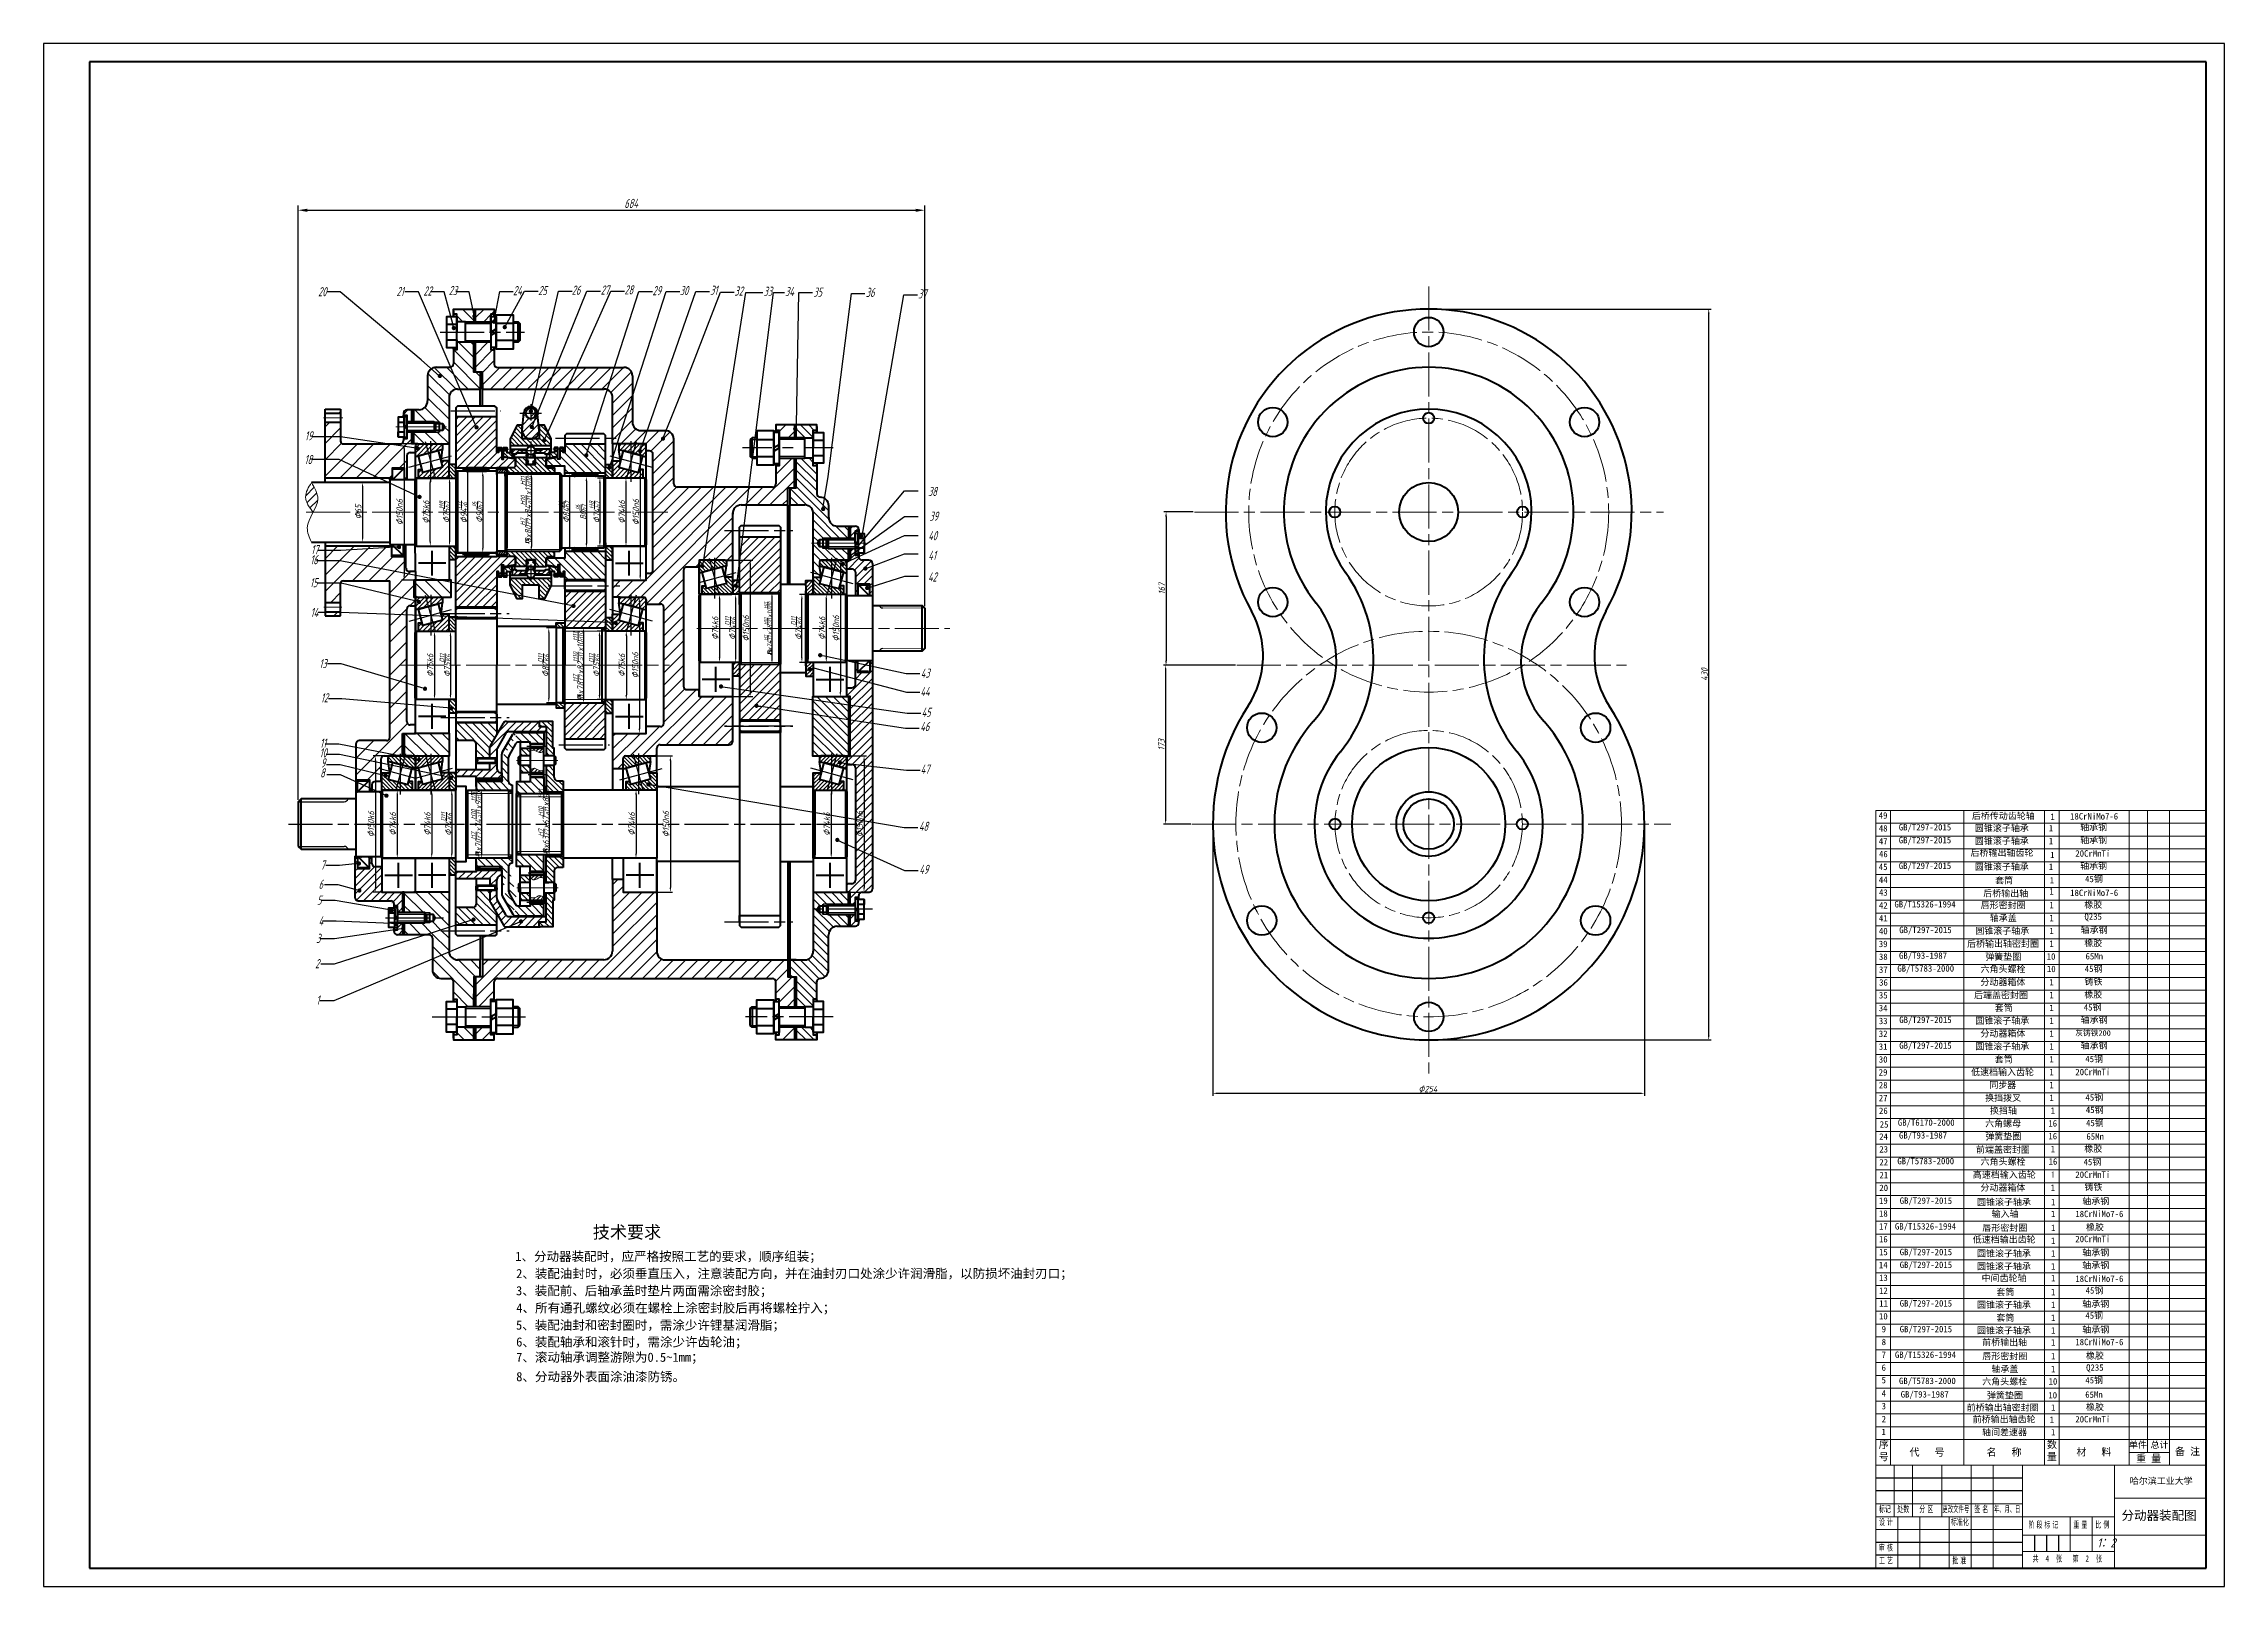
# Model space of a CAD drawing. Header units: millimetres. Extents: x 47 to 1236, y 39 to 880.
import ezdxf

# ---------------------------------------------------------------- set-up
doc = ezdxf.new("R2010")
doc.units = ezdxf.units.MM
doc.linetypes.add('ACAD_ISO08W100', pattern=[36, 24, -3, 6, -3])
doc.layers.get('Defpoints').update_dxf_attribs({"lineweight": 35})
for name, color, linetype, lineweight in [('01', 7, 'Continuous', 50), ('02', 3, 'Continuous', 25), ('中心线', 1, 'ACAD_ISO08W100', 35), ('剖面线', 6, 'Continuous', 35), ('尺寸', 4, 'Continuous', 25), ('文字', 131, 'Continuous', 35), ('粗实线', 7, 'Continuous', 50), ('细实线', 7, 'Continuous', 20)]:
    doc.layers.add(name, color=color, linetype=linetype, lineweight=lineweight)
doc.layers.add('尺寸标注', color=4, linetype='Continuous')
doc.styles.add('PDF FangSong', font='simfang.ttf')
doc.styles.add('PDF FangSong_GB2312', font='arial.ttf')
doc.styles.add('PDF SimSun', font='')
doc.styles.get("Standard").update_dxf_attribs({"font": 'arial.ttf'})
doc.styles.add('TextStyle1', font='', dxfattribs={"width": 0.599418})
doc.styles.add('TextStyle2', font='', dxfattribs={"width": 0.585181})
doc.styles.add('仿宋', font='simfang.ttf', dxfattribs={"height": 3.5})
doc.styles.add('工程字', font='gbenor.shx', dxfattribs={"width": 0.65, "oblique": 15, "height": 5, "bigfont": 'gbcbig.shx'})
doc.styles.add('工程字-35', font='gbeitc.shx', dxfattribs={"height": 3.5, "bigfont": 'gbcbig.shx'})
doc.styles.add('工程字-5', font='gbeitc.shx', dxfattribs={"height": 5, "bigfont": 'gbcbig.shx'})
doc.styles.add('标准', font='', dxfattribs={"width": 0.667})
doc.styles.get('PDF SimSun').set_extended_font_data('SimSun')
doc.styles.get('TextStyle1').set_extended_font_data('仿宋_GB2312')
doc.styles.get('TextStyle2').set_extended_font_data('仿宋_GB2312')
doc.styles.get('标准').set_extended_font_data('仿宋_GB2312')
doc.dimstyles.new('GB-5', dxfattribs={"dimtxt": 5, "dimasz": 5, "dimexe": 2.5, "dimexo": 1, "dimgap": 1.25, "dimtad": 1, "dimdec": 0, "dimdsep": 46, "dimtxsty": '工程字', "dimcen": 5, "dimadec": 0, "dimazin": 0, "dimtol": 1, "dimtm": 0.029, "dimtfac": 0.7, "dimtdec": 0, "dimtix": 1, "dimtmove": 0, "dimatfit": 3, "dimtzin": 0, "dimarcsym": 0})
doc.dimstyles.new('ISO-25', dxfattribs={"dimtxt": 2.5, "dimasz": 2.5, "dimexe": 1.25, "dimexo": 0.625, "dimtad": 1, "dimtxsty": 'Standard', "dimcen": 2.5, "dimadec": 0, "dimazin": 0, "dimtfac": 1, "dimtmove": 0, "dimatfit": 3, "dimfxl": 1, "dimarcsym": 0})
picture_1 = doc.add_image_def('image1.jpg', size_in_pixel=(524, 283))
pattern_1 = [(135, (-2345.1992, -1236.9755), (-1.2507252, -1.2507252), [])]
pattern_2 = [(135, (-2345.199, -1236.9755), (-3.367596, -3.367596), [])]
pattern_3 = [(45, (-2345.199, -1236.9755), (-3.367596, 3.367596), [])]
pattern_4 = [(45, (-2345.1992, -1236.9755), (-2.245064, 2.245064), [])]
pattern_5 = [(135, (-2345.1992, -1236.9755), (-2.245064, -2.245064), [])]
pattern_6 = [(45, (-2345.199, -1236.9755), (-4.490128, 4.490128), [])]
pattern_7 = [(135, (-841.3663, -1302.6162), (-1.042271, -1.042271), [])]
pattern_8 = [(135, (-1336.8045, -1169.7322), (-1.2507252, -1.2507252), [])]
pattern_9 = [(45, (-1336.8045, -1169.7322), (-1.2507252, 1.2507252), [])]
pattern_10 = [(45, (-1242.3344, -1091.4552), (-1.2507252, 1.2507252), [])]
pattern_11 = [(135, (-841.3663, -1302.6162), (-2.084542, -2.084542), [])]
pattern_12 = [(45, (-841.3663, -1302.6162), (-1.042271, 1.042271), [])]
pattern_13 = [(135, (-841.3663, -1302.6162), (-1.4591794, -1.4591794), [])]
pattern_14 = [(135, (-835.5803, -1302.6162), (-1.042271, -1.042271), [])]
pattern_15 = [(45, (-1369.831, -1140.957), (-2.084542, 2.084542), [])]

msp = doc.modelspace()

# ---------------------------------------------------------------- texts
at = {"layer": '尺寸', "lineweight": 20, "char_height": 5, "attachment_point": 1, "style": '工程字'}
for s, insert in [('20', (196.945, 747.57)), ('21', (239.68, 747.71)), ('22', (254.373, 747.983)), ('23', (268.137, 748.205)), ('24', (303.216, 748.15)), ('25', (316.926, 748.204)), ('26', (335.235, 748.424)), ('27', (351.015, 748.479)), ('28', (363.958, 748.591)), ('29', (379.243, 748.151)), ('30', (394.144, 748.206)), ('31', (410.659, 748.372)), ('32', (423.965, 747.933)), ('33', (439.817, 747.823)), ('34', (451.474, 747.658)), ('35', (466.924, 747.328)), ('36', (495.567, 747.17)), ('37', (523.999, 746.393)), ('19', (189.725, 669.019)), ('18', (189.508, 656.117)), ('38', (529.474, 638.666)), ('39', (530.191, 625.195)), ('17', (193.092, 606.97)), ('40', (529.618, 614.591)), ('16', (192.664, 601.492)), ('41', (529.618, 603.843)), ('15', (192.455, 588.983)), ('42', (529.474, 592.092)), ('14', (192.795, 572.671)), ('13', (197.556, 544.853)), ('43', (525.516, 539.655)), ('12', (198.406, 526.222)), ('44', (525.334, 529.652)), ('45', (525.974, 518.342)), ('11', (197.945, 501.508)), ('46', (525.246, 510.521)), ('10', (197.708, 496.192)), ('9', (198.422, 490.778)), ('8', (198.065, 485.306)), ('47', (525.43, 487.305)), ('48', (524.522, 456.169)), ('7', (198.264, 435.048)), ('49', (524.706, 432.666)), ('6', (197.22, 424.574)), ('5', (196.33, 415.882)), ('4', (197.168, 404.593)), ('3', (195.864, 395.042)), ('2', (195.319, 381.277)), ('1', (195.972, 361.467))]:
    msp.add_mtext_dynamic_manual_height_columns(s, width=11.14604, gutter_width=12.5, heights=[0], dxfattribs=dict(at, insert=insert))
at = {"layer": '尺寸标注', "lineweight": 20}
for s, width, heights, insert, char_height, attachment_point in [('{\\fSimSun|b0|i0|c134|p2;序号}', 8, [0], (1047.836, 118.664), 4, 1), ('{\\fSimSun|b0|i0|c134|p2;数量}', 8, [0], (1139.535, 118.63), 4, 1), ('\\pxqc;{\\fSimSun|b0|i0|c134|p2;代   号}', 39.71888, [14.006], (1074.162, 112.232), 4, 5), ('\\pxqc;{\\fSimSun|b0|i0|c134|p2;名   称}', 39.71888, [14.006], (1116.189, 112.264), 4, 5), ('\\pxqc;{\\fSimSun|b0|i0|c134|p2;材   料}', 39.71888, [14.006], (1165.144, 112.358), 4, 5), ('{\\fSimSun|b0|i0|c134|p2;单件}', 15.74364, [0], (1184.283, 118.287), 3.5, 1), ('{\\fSimSun|b0|i0|c134|p2;重 量}', 15.74364, [0], (1188.175, 111.12), 4, 1), ('{\\fSimSun|b0|i0|c134|p2;总计}', 15.74364, [0], (1196.007, 118.225), 3.5, 1), ('{\\fSimSun|b0|i0|c134|p2;备 注 }', 15.74364, [0], (1209.419, 114.897), 4, 1)]:
    msp.add_mtext_dynamic_manual_height_columns(s, width=width, gutter_width=12.5, heights=heights, dxfattribs=dict(at, insert=insert, char_height=char_height, attachment_point=attachment_point))
at = {"layer": '文字'}
for s, insert, char_height, attachment_point, style in [('49', (1047.806, 459.513), 3.4999, 4, 'PDF FangSong'), ('48', (1047.871, 452.518), 3.4999, 4, 'PDF FangSong'), ('GB/T297-2015', (1058.764, 452.714), 3.49993, 4, 'PDF FangSong'), ('圆锥滚子轴承', (1100.242, 452.461), 3.4999, 4, 'PDF FangSong'), ('1', (1140.562, 452.615), 3.5, 4, 'PDF FangSong'), ('1', (1141.359, 458.866), 3.5, 4, 'PDF FangSong'), ('18CrNiMo7-6', (1152.157, 459.079), 3.5, 4, 'PDF FangSong'), ('轴承钢', (1157.658, 452.936), 3.4999, 4, 'PDF FangSong'), ('47', (1047.871, 445.524), 3.4999, 4, 'PDF FangSong'), ('46', (1047.98, 438.529), 3.4999, 4, 'PDF FangSong'), ('GB/T297-2015', (1058.764, 445.72), 3.49993, 4, 'PDF FangSong'), ('圆锥滚子轴承', (1100.242, 445.444), 3.4999, 4, 'PDF FangSong'), ('1', (1140.562, 445.621), 3.5, 4, 'PDF FangSong'), ('20CrMnTi', (1155.02, 438.834), 3.4999, 4, 'PDF FangSong'), ('轴承钢', (1157.658, 445.942), 3.4999, 4, 'PDF FangSong'), ('45', (1047.849, 431.513), 3.4999, 4, 'PDF FangSong'), ('GB/T297-2015', (1058.764, 431.709), 3.49993, 4, 'PDF FangSong'), ('圆锥滚子轴承', (1100.242, 431.455), 3.4999, 4, 'PDF FangSong'), ('1', (1140.562, 431.632), 3.5, 4, 'PDF FangSong'), ('1', (1141.31, 438.082), 3.5, 4, 'PDF FangSong'), ('轴承钢', (1157.658, 431.931), 3.4999, 4, 'PDF FangSong'), ('44', (1047.914, 424.518), 3.4999, 4, 'PDF FangSong'), ('43', (1047.936, 417.524), 3.4999, 4, 'PDF FangSong'), ('套筒', (1111.303, 424.016), 3.4999, 4, 'PDF FangSong'), ('1', (1140.81, 418.211), 3.5, 4, 'PDF FangSong'), ('1', (1141.054, 424.236), 3.5, 4, 'PDF FangSong'), ('18CrNiMo7-6', (1152.198, 417.37), 3.5, 4, 'PDF FangSong'), ('45钢', (1160.34, 424.753), 3.4999, 4, 'PDF FangSong'), ('41', (1047.914, 403.513), 3.4999, 4, 'PDF FangSong'), ('42', (1047.936, 410.53), 3.4999, 4, 'PDF FangSong'), ('GB/T15326-1994', (1056.397, 410.727), 3.49993, 4, 'PDF FangSong'), ('唇形密封圈', (1103.388, 410.408), 3.4999, 4, 'PDF FangSong'), ('轴承盖', (1108.378, 403.457), 3.4999, 4, 'PDF FangSong'), ('1', (1140.81, 410.649), 3.5, 4, 'PDF FangSong'), ('1', (1140.81, 403.633), 3.5, 4, 'PDF FangSong'), ('橡胶', (1159.91, 410.709), 3.4999, 4, 'PDF FangSong'), ('Q235', (1159.997, 404.02), 3.4999, 4, 'PDF FangSong'), ('40', (1047.936, 396.519), 3.4999, 4, 'PDF FangSong'), ('GB/T297-2015', (1059.012, 396.738), 3.49993, 4, 'PDF FangSong'), ('圆锥滚子轴承', (1100.49, 396.462), 3.4999, 4, 'PDF FangSong'), ('1', (1140.81, 396.639), 3.5, 4, 'PDF FangSong'), ('轴承钢', (1157.905, 396.96), 3.4999, 4, 'PDF FangSong'), ('39', (1047.871, 389.503), 3.4999, 4, 'PDF FangSong'), ('38', (1047.936, 382.53), 3.4999, 4, 'PDF FangSong'), ('GB/T93-1987', (1058.881, 382.749), 3.49993, 4, 'PDF FangSong'), ('后桥输出轴密封圈', (1095.984, 389.424), 3.4999, 4, 'PDF FangSong'), ('弹簧垫圈', (1105.916, 382.408), 3.4999, 4, 'PDF FangSong'), ('10', (1139.394, 382.671), 3.4999, 4, 'PDF FangSong'), ('1', (1140.81, 389.644), 3.5, 4, 'PDF FangSong'), ('橡胶', (1159.91, 389.704), 3.4999, 4, 'PDF FangSong'), ('65Mn', (1160.594, 382.799), 3.4999, 4, 'PDF FangSong'), ('37', (1047.936, 375.492), 3.4999, 4, 'PDF FangSong'), ('36', (1048.045, 368.497), 3.4999, 4, 'PDF FangSong'), ('GB/T5783-2000', (1057.966, 375.754), 3.49993, 4, 'PDF FangSong'), ('分动器箱体', (1103.257, 368.463), 3.4999, 4, 'PDF FangSong'), ('六角头螺栓', (1103.366, 375.631), 3.4999, 4, 'PDF FangSong'), ('10', (1139.524, 375.873), 3.4999, 4, 'PDF FangSong'), ('1', (1140.81, 368.639), 3.5, 4, 'PDF FangSong'), ('铸铁', (1160.019, 368.782), 3.4999, 4, 'PDF SimSun'), ('45钢', (1160.165, 375.779), 3.4999, 4, 'PDF FangSong'), ('35', (1047.914, 361.525), 3.4999, 4, 'PDF FangSong'), ('后端盖密封圈', (1099.779, 361.425), 3.4999, 4, 'PDF FangSong'), ('套筒', (1111.058, 354.43), 3.4999, 4, 'PDF FangSong'), ('1', (1140.81, 361.644), 3.5, 4, 'PDF FangSong'), ('45钢', (1159.634, 354.771), 3.4999, 4, 'PDF FangSong'), ('橡胶', (1159.91, 361.704), 3.4999, 4, 'PDF FangSong'), ('34', (1047.849, 354.53), 3.4999, 4, 'PDF FangSong'), ('33', (1047.871, 347.514), 3.4999, 4, 'PDF FangSong'), ('GB/T297-2015', (1059.012, 347.733), 3.49993, 4, 'PDF FangSong'), ('圆锥滚子轴承', (1100.49, 347.479), 3.4999, 4, 'PDF FangSong'), ('1', (1140.81, 354.65), 3.5, 4, 'PDF FangSong'), ('1', (1140.81, 347.634), 3.5, 4, 'PDF FangSong'), ('轴承钢', (1157.905, 347.955), 3.4999, 4, 'PDF FangSong'), ('31', (1047.849, 333.525), 3.4999, 4, 'PDF FangSong'), ('32', (1047.871, 340.52), 3.4999, 4, 'PDF FangSong'), ('GB/T297-2015', (1059.012, 333.722), 3.49993, 4, 'PDF FangSong'), ('圆锥滚子轴承', (1100.49, 333.469), 3.4999, 4, 'PDF FangSong'), ('分动器箱体', (1103.257, 340.463), 3.4999, 4, 'PDF FangSong'), ('1', (1140.81, 340.639), 3.5, 4, 'PDF FangSong'), ('1', (1140.81, 333.645), 3.5, 4, 'PDF FangSong'), ('灰铸铁200', (1155.02, 340.782), 3, 4, 'PDF SimSun'), ('轴承钢', (1157.905, 333.944), 3.4999, 4, 'PDF FangSong'), ('29', (1047.806, 319.514), 3.4999, 4, 'PDF FangSong'), ('30', (1047.871, 326.531), 3.4999, 4, 'PDF FangSong'), ('低速档输入齿轮', (1098.18, 319.48), 3.4999, 4, 'PDF FangSong'), ('套筒', (1111.058, 326.43), 3.4999, 4, 'PDF FangSong'), ('1', (1140.81, 326.65), 3.5, 4, 'PDF FangSong'), ('1', (1140.81, 319.634), 3.5, 4, 'PDF FangSong'), ('20CrMnTi', (1155.02, 319.682), 3.4999, 4, 'PDF FangSong'), ('45钢', (1160.467, 326.645), 3.4999, 4, 'PDF FangSong'), ('28', (1047.871, 312.52), 3.4999, 4, 'PDF FangSong'), ('同步器', (1108.117, 312.42), 3.4999, 4, 'PDF FangSong'), ('1', (1140.81, 312.64), 3.5, 4, 'PDF FangSong'), ('27', (1047.871, 305.525), 3.4999, 4, 'PDF FangSong'), ('26', (1047.98, 298.531), 3.4999, 4, 'PDF FangSong'), ('换挡拨叉', (1105.829, 305.425), 3.4999, 4, 'PDF FangSong'), ('换挡轴', (1108.465, 298.453), 3.4999, 4, 'PDF FangSong'), ('1', (1140.81, 305.645), 3.5, 4, 'PDF FangSong'), ('1', (1141.549, 298.688), 3.5, 4, 'PDF FangSong'), ('45钢', (1160.543, 305.688), 3.4999, 4, 'PDF FangSong'), ('45钢', (1160.738, 298.888), 3.4999, 4, 'PDF FangSong'), ('24', (1048.075, 284.521), 3.4999, 4, 'PDF FangSong'), ('25', (1048.385, 291.135), 3.4999, 4, 'PDF FangSong'), ('GB/T6170-2000', (1058.249, 291.734), 3.49993, 4, 'PDF FangSong'), ('GB/T93-1987', (1058.881, 284.761), 3.49993, 4, 'PDF FangSong'), ('六角螺母', (1105.829, 291.415), 3.4999, 4, 'PDF FangSong'), ('弹簧垫圈', (1105.916, 284.42), 3.4999, 4, 'PDF FangSong'), ('16', (1140.329, 291.693), 3.4999, 4, 'PDF FangSong'), ('16', (1140.329, 284.699), 3.4999, 4, 'PDF FangSong'), ('45钢', (1160.876, 291.726), 3.4999, 4, 'PDF FangSong'), ('65Mn', (1161.068, 284.56), 3.4999, 4, 'PDF FangSong'), ('23', (1048.141, 277.549), 3.4999, 4, 'PDF FangSong'), ('前端盖密封圈', (1100.838, 277.206), 3.4999, 4, 'PDF FangSong'), ('1', (1141.549, 277.682), 3.5, 4, 'PDF FangSong'), ('橡胶', (1159.91, 277.705), 3.4999, 4, 'PDF FangSong'), ('22', (1048.141, 270.511), 3.4999, 4, 'PDF FangSong'), ('21', (1048.249, 263.516), 3.4999, 4, 'PDF FangSong'), ('GB/T5783-2000', (1057.966, 270.75), 3.49993, 4, 'PDF FangSong'), ('高速档输入齿轮', (1099.149, 263.501), 3.4999, 4, 'PDF FangSong'), ('六角头螺栓', (1103.366, 270.649), 3.4999, 4, 'PDF FangSong'), ('16', (1140.437, 270.906), 3.4999, 4, 'PDF FangSong'), ('20CrMnTi', (1155.02, 263.733), 3.4999, 4, 'PDF FangSong'), ('45钢', (1159.525, 270.468), 3.4999, 4, 'PDF FangSong'), ('19', (1047.966, 249.549), 3.4999, 4, 'PDF FangSong'), ('20', (1048.162, 256.539), 3.4999, 4, 'PDF SimSun'), ('GB/T297-2015', (1059.265, 249.172), 3.49993, 4, 'PDF FangSong'), ('圆锥滚子轴承', (1101.402, 248.636), 3.4999, 4, 'PDF FangSong'), ('分动器箱体', (1103.257, 256.464), 3.4999, 4, 'PDF FangSong'), ('1', (1141.549, 256.677), 3.5, 4, 'PDF FangSong'), ('1', (1141.722, 248.79), 3.5, 4, 'PDF FangSong'), ('轴承钢', (1158.817, 249.111), 3.4999, 4, 'PDF FangSong'), ('铸铁', (1160.019, 256.783), 3.4999, 4, 'PDF SimSun'), ('18', (1047.966, 242.533), 3.4999, 4, 'PDF FangSong'), ('输入轴', (1109.377, 242.208), 3.4999, 4, 'PDF FangSong'), ('1', (1141.722, 242.362), 3.5, 4, 'PDF FangSong'), ('18CrNiMo7-6', (1155.02, 242.321), 3.5, 4, 'PDF FangSong'), ('   技术要求', (338.756, 232.05), 6.8301, 4, 'PDF FangSong_GB2312'), ('17', (1047.966, 235.538), 3.4999, 4, 'PDF FangSong'), ('16', (1047.966, 228.544), 3.4999, 4, 'PDF FangSong'), ('GB/T15326-1994', (1056.65, 235.161), 3.49993, 4, 'PDF FangSong'), ('唇形密封圈', (1104.3, 234.581), 3.4999, 4, 'PDF FangSong'), ('1', (1141.722, 234.801), 3.5, 4, 'PDF FangSong'), ('1', (1141.722, 227.785), 3.5, 4, 'PDF FangSong'), ('20CrMnTi', (1155.02, 228.666), 3.4999, 4, 'PDF FangSong'), ('橡胶', (1160.822, 234.861), 3.4999, 4, 'PDF FangSong'), ('14', (1047.923, 214.511), 3.4999, 4, 'PDF FangSong'), ('15', (1047.988, 221.549), 3.4999, 4, 'PDF FangSong'), ('GB/T297-2015', (1059.265, 221.172), 3.49993, 4, 'PDF FangSong'), ('GB/T297-2015', (1059.265, 214.178), 3.49993, 4, 'PDF FangSong'), ('圆锥滚子轴承', (1101.402, 220.636), 3.4999, 4, 'PDF FangSong'), ('圆锥滚子轴承', (1101.402, 213.62), 3.4999, 4, 'PDF FangSong'), ('1', (1141.721, 220.79), 3.5, 4, 'PDF FangSong'), ('1', (1141.721, 213.796), 3.5, 4, 'PDF FangSong'), ('轴承钢', (1158.817, 221.112), 3.4999, 4, 'PDF FangSong'), ('轴承钢', (1158.817, 214.117), 3.4999, 4, 'PDF FangSong'), ('3、装配前、后轴承盖时垫片两面需涂密封胶；', (304.84, 199.947), 4.99988, 4, 'PDF FangSong'), ('13', (1047.988, 207.539), 3.4999, 4, 'PDF FangSong'), ('12', (1047.988, 200.522), 3.4999, 4, 'PDF FangSong'), ('中间齿轮轴', (1103.929, 207.192), 3.4999, 4, 'PDF FangSong'), ('1', (1141.721, 207.346), 3.5, 4, 'PDF FangSong'), ('18CrNiMo7-6', (1155.02, 207.004), 3.5, 4, 'PDF FangSong'), ('45钢', (1160.636, 200.47), 3.4999, 4, 'PDF FangSong'), ('4、所有通孔螺纹必须在螺栓上涂密封胶后再将螺栓拧入；', (305.014, 190.556), 4.99988, 4, 'PDF FangSong'), ('11', (1048.097, 193.528), 3.4999, 4, 'PDF FangSong'), ('GB/T297-2015', (1059.265, 193.173), 3.49993, 4, 'PDF FangSong'), ('圆锥滚子轴承', (1101.402, 192.636), 3.4999, 4, 'PDF FangSong'), ('套筒', (1111.97, 199.587), 3.4999, 4, 'PDF FangSong'), ('1', (1141.721, 199.807), 3.5, 4, 'PDF FangSong'), ('1', (1141.722, 192.791), 3.5, 4, 'PDF FangSong'), ('轴承钢', (1158.817, 193.112), 3.4999, 4, 'PDF FangSong'), ('5、装配油封和密封圈时，需涂少许锂基润滑脂；', (304.84, 181.187), 4.99988, 4, 'PDF FangSong'), ('10', (1047.966, 186.533), 3.4999, 4, 'PDF FangSong'), ('9', (1049.426, 179.539), 3.5, 4, 'PDF FangSong'), ('GB/T297-2015', (1059.265, 179.162), 3.49993, 4, 'PDF FangSong'), ('圆锥滚子轴承', (1101.402, 178.626), 3.4999, 4, 'PDF FangSong'), ('套筒', (1111.97, 185.576), 3.4999, 4, 'PDF FangSong'), ('1', (1141.722, 185.796), 3.5, 4, 'PDF FangSong'), ('1', (1141.722, 178.802), 3.5, 4, 'PDF FangSong'), ('轴承钢', (1158.817, 179.101), 3.4999, 4, 'PDF FangSong'), ('45钢', (1160.51, 186.8), 3.4999, 4, 'PDF FangSong'), ('6、装配轴承和滚针时，需涂少许齿轮油；\\P7、滚动轴承调整游隙为0.5~1mm；', (304.927, 167.851), 4.99988, 4, 'PDF FangSong'), ('7', (1049.383, 165.55), 3.5, 4, 'PDF FangSong'), ('8', (1049.426, 172.545), 3.5, 4, 'PDF FangSong'), ('GB/T15326-1994', (1056.65, 165.173), 3.49993, 4, 'PDF FangSong'), ('唇形密封圈', (1104.3, 164.571), 3.4999, 4, 'PDF FangSong'), ('前桥输出轴', (1104.234, 172.176), 3.4999, 4, 'PDF FangSong'), ('1', (1141.722, 172.352), 3.5, 4, 'PDF FangSong'), ('18CrNiMo7-6', (1155.02, 172.502), 3.5, 4, 'PDF FangSong'), ('橡胶', (1160.822, 164.873), 3.4999, 4, 'PDF FangSong'), ('6', (1049.404, 158.534), 3.5, 4, 'PDF FangSong'), ('轴承盖', (1109.29, 157.62), 3.4999, 4, 'PDF FangSong'), ('1', (1141.722, 164.791), 3.5, 4, 'PDF FangSong'), ('1', (1141.722, 157.797), 3.5, 4, 'PDF FangSong'), ('Q235', (1160.909, 158.183), 3.4999, 4, 'PDF FangSong'), ('5', (1049.383, 151.757), 3.5, 4, 'PDF FangSong'), ('4', (1049.404, 144.523), 3.5, 4, 'PDF FangSong'), ('GB/T5783-2000', (1058.878, 150.923), 3.49993, 4, 'PDF FangSong'), ('GB/T93-1987', (1059.793, 143.58), 3.49993, 4, 'PDF FangSong'), ('六角头螺栓', (1104.278, 150.8), 3.4999, 4, 'PDF FangSong'), ('弹簧垫圈', (1106.827, 143.239), 3.4999, 4, 'PDF FangSong'), ('10', (1140.305, 143.481), 3.4999, 4, 'PDF FangSong'), ('10', (1140.436, 151.02), 3.4999, 4, 'PDF FangSong'), ('45钢', (1160.484, 151.51), 3.4999, 4, 'PDF FangSong'), ('65Mn', (1160.423, 143.846), 3.4999, 4, 'PDF FangSong'), ('3', (1049.404, 137.55), 3.5, 4, 'PDF FangSong'), ('2', (1049.426, 130.512), 3.5, 4, 'PDF FangSong'), ('前桥输出轴密封圈', (1095.816, 136.578), 3.4999, 4, 'PDF FangSong'), ('1', (1141.019, 130.227), 3.5, 4, 'PDF FangSong'), ('1', (1141.722, 136.792), 3.5, 4, 'PDF FangSong'), ('20CrMnTi', (1155.02, 130.407), 3.4999, 4, 'PDF FangSong'), ('橡胶', (1160.822, 136.873), 3.4999, 4, 'PDF FangSong'), ('1', (1049.361, 123.518), 3.5, 4, 'PDF FangSong'), ('轴间差速器', (1104.169, 123.171), 3.4999, 4, 'PDF FangSong'), ('1', (1141.722, 123.347), 3.5, 4, 'PDF FangSong'), ('\\fﾷￂￋￎ_GB2312|b0|i0|p34;标记', (1047.91, 83.209), 3.5, 1, '标准'), ('\\fﾷￂￋￎ_GB2312|b0|i0|p34;处数', (1057.91, 83.209), 3.5, 1, '标准'), ('\\fﾷￂￋￎ_GB2312|b0|i0|p34;分 区', (1069.936, 83.209), 3.5, 1, '标准'), ('\\fﾷￂￋￎ_GB2312|b0|i0|p34;更改文件号', (1082.502, 83.209), 3.5, 1, 'TextStyle1'), ('\\fﾷￂￋￎ_GB2312|b0|i0|p34;签 名', (1099.936, 83.209), 3.5, 1, '标准'), ('\\fﾷￂￋￎ_GB2312|b0|i0|p34;年、月、日', (1110.676, 83.209), 3.5, 1, 'TextStyle2'), ('\\fﾷￂￋￎ_GB2312|b0|i0|p34;设 计', (1047.936, 76.209), 3.5, 1, '标准'), ('\\fﾷￂￋￎ_GB2312|b0|i0|p34;标准化', (1087.136, 76.209), 3.5, 1, '标准'), ('\\fﾷￂￋￎ_GB2312|b0|i0|p34;阶 段 标 记', (1129.438, 74.709), 3.5, 1, '标准'), ('\\fﾷￂￋￎ_GB2312|b0|i0|p34;重 量', (1153.936, 74.709), 3.5, 1, '标准'), ('\\fﾷￂￋￎ_GB2312|b0|i0|p34;比 例', (1165.936, 74.709), 3.5, 1, '标准'), ('\\fﾷￂￋￎ_GB2312|b0|i0|p34;审 核', (1047.936, 62.209), 3.5, 1, '标准'), ('\\fﾷￂￋￎ_GB2312|b0|i0|p34;工 艺', (1047.936, 55.209), 3.5, 1, '标准'), ('\\fﾷￂￋￎ_GB2312|b0|i0|p34;批 准', (1087.936, 55.209), 3.5, 1, '标准'), ('{\\fSimSun|b0|i0|c134|p2;共  4  张   第  2  张}', (1131.693, 56.209), 3.5, 1, '标准')]:
    msp.add_mtext(s, dxfattribs=dict(at, insert=insert, char_height=char_height, attachment_point=attachment_point, style=style))
at = {"layer": '文字', "attachment_point": 4, "style": 'PDF FangSong'}
for s, insert, char_height, rotation in [('后桥传动齿轮轴', (1098.58, 459.107), 3.4999, 0.028754), ('后桥输出轴齿轮', (1097.889, 439.016), 3.4999, 0.028755), ('后桥输出轴', (1104.795, 416.892), 3.4999, 0.028754), ('低速档输出齿轮', (1099.092, 228.175), 3.4999, 0.057451), ('1、分动器装配时，应严格按照工艺的要求，顺序组装；', (304.448, 218.665), 4.99988, 359.999993), ('2、装配油封时，必须垂直压入，注意装配方向，并在油封刃口处涂少许润滑脂，以防损坏油封刃口；', (304.905, 209.295), 4.99988, 0.000006), ('前桥输出轴齿轮', (1099.049, 130.187), 3.4999, 0.057452)]:
    msp.add_mtext(s, dxfattribs=dict(at, insert=insert, char_height=char_height, rotation=rotation))
at = {"layer": '文字', "insert": (304.949, 153.363), "char_height": 4.99988, "width": 382.73388, "attachment_point": 4, "style": 'PDF FangSong'}
msp.add_mtext('8、分动器外表面涂油漆防锈。', dxfattribs=at)
at = {"layer": '文字', "insert": (1184.706, 98.562), "char_height": 3.5, "attachment_point": 1, "style": '仿宋'}
msp.add_mtext_dynamic_manual_height_columns('{\\C7;哈尔滨工业大学}', width=38.37592, gutter_width=25, heights=[0], dxfattribs=at)
at = {"layer": '文字', "linetype": 'Continuous', "lineweight": 25, "insert": (1180.213, 80.537), "char_height": 5, "attachment_point": 1, "style": '标准'}
msp.add_mtext('{\\fFangSong|b0|i0|c134|p49;\\W1;分动器装配图}', dxfattribs=at)
at = {"layer": '文字', "lineweight": 20, "insert": (1166.93, 65.507), "char_height": 5, "attachment_point": 1, "style": '工程字-5'}
msp.add_mtext_dynamic_manual_height_columns('{\\C7;1：2}', width=19.361, gutter_width=25, heights=[0], dxfattribs=at)
at = {"layer": '细实线', "insert": (1047.936, 76.209), "char_height": 3.5, "attachment_point": 1, "style": '标准'}
msp.add_mtext('\\fﾷￂￋￎ_GB2312|b0|i0|p34;设 计', dxfattribs=at)

# ---------------------------------------------------------------- blocks, each defined once
blk = doc.blocks.new('*D45')
at = {"layer": 'Defpoints', "color": 0, "transparency": 16777216}
for p in [(527.7, 789.5), (527.7, 572.6), (186, 467)]:
    blk.add_point(p, dxfattribs=at)
at = {"layer": '尺寸', "color": 0, "lineweight": -2, "transparency": 16777216}
for p, q in [((186, 468), (186, 792)), ((191, 789.5), (522.7, 789.5)), ((527.7, 573.6), (527.7, 792))]:
    blk.add_line(p, q, dxfattribs=at)
at = {"layer": '尺寸', "color": 0, "transparency": 16777216}
for points in [[(191, 790.3), (191, 788.6), (186, 789.5)], [(522.7, 790.3), (522.7, 788.6), (527.7, 789.5)]]:
    blk.add_solid(points, dxfattribs=at)
at = {"layer": '尺寸', "color": 0, "lineweight": 20, "transparency": 16777216, "insert": (367.6, 793.2), "char_height": 5, "width": 5.653, "attachment_point": 5, "style": '工程字'}
blk.add_mtext('684', dxfattribs=at)
blk = doc.blocks.new('*D46')
at = {"layer": 'Defpoints', "color": 0, "transparency": 16777216}
for p in [(684.8, 454.9), (920.1, 454.9), (920.1, 308.1)]:
    blk.add_point(p, dxfattribs=at)
at = {"layer": '尺寸', "color": 0, "lineweight": -2, "transparency": 16777216}
for p, q in [((684.8, 454.2), (684.8, 306.8)), ((920.1, 454.2), (920.1, 306.8)), ((687.3, 308.1), (917.6, 308.1))]:
    blk.add_line(p, q, dxfattribs=at)
at = {"layer": '尺寸', "color": 0, "transparency": 16777216}
for points in [[(687.3, 308.5), (687.3, 307.6), (684.8, 308.1)], [(917.6, 308.5), (917.6, 307.6), (920.1, 308.1)]]:
    blk.add_solid(points, dxfattribs=at)
at = {"layer": '尺寸', "color": 0, "lineweight": 20, "transparency": 16777216, "insert": (802, 310.4), "char_height": 3.5, "attachment_point": 5, "style": '工程字-35'}
blk.add_mtext('Φ254', dxfattribs=at)
blk = doc.blocks.new('*D47')
at = {"layer": 'Defpoints', "color": 0, "transparency": 16777216}
for p in [(802.5, 735.6), (802.5, 337.2), (955.1, 337.2)]:
    blk.add_point(p, dxfattribs=at)
at = {"layer": '尺寸', "color": 0, "lineweight": -2, "transparency": 16777216}
for p, q in [((803.1, 735.6), (956.4, 735.6)), ((955.1, 733.1), (955.1, 339.7)), ((803.1, 337.2), (956.4, 337.2))]:
    blk.add_line(p, q, dxfattribs=at)
at = {"layer": '尺寸', "color": 0, "transparency": 16777216}
for points in [[(954.7, 733.1), (955.6, 733.1), (955.1, 735.6)], [(954.7, 339.7), (955.6, 339.7), (955.1, 337.2)]]:
    blk.add_solid(points, dxfattribs=at)
at = {"layer": '尺寸', "color": 0, "lineweight": 20, "transparency": 16777216, "insert": (952.8, 536.4), "char_height": 3.5, "attachment_point": 5, "rotation": 90, "style": '工程字-35'}
blk.add_mtext('430', dxfattribs=at)
blk = doc.blocks.new('*D48')
at = {"layer": 'Defpoints', "color": 0, "transparency": 16777216}
for p in [(251.4, 662.1), (243.8, 587.8), (251.4, 587.8)]:
    blk.add_point(p, dxfattribs=at)
at = {"layer": '尺寸', "color": 0, "lineweight": -2, "transparency": 16777216}
for p, q in [((250.7, 662.1), (242.5, 662.1)), ((243.8, 659.6), (243.8, 590.3)), ((250.7, 587.8), (242.5, 587.8))]:
    blk.add_line(p, q, dxfattribs=at)
at = {"layer": '尺寸', "color": 0, "transparency": 16777216}
for points in [[(243.4, 659.6), (244.2, 659.6), (243.8, 662.1)], [(243.4, 590.3), (244.2, 590.3), (243.8, 587.8)]]:
    blk.add_solid(points, dxfattribs=at)
at = {"layer": '尺寸', "color": 0, "lineweight": 20, "transparency": 16777216, "insert": (241.4, 624.9), "char_height": 3.5, "attachment_point": 5, "rotation": 90, "style": '工程字-35'}
blk.add_mtext('Φ150n6', dxfattribs=at)
blk = doc.blocks.new('*D49')
at = {"layer": 'Defpoints', "color": 0, "transparency": 16777216}
for p in [(258.1, 643.5), (261.4, 643.5), (261.4, 606.4)]:
    blk.add_point(p, dxfattribs=at)
at = {"layer": '尺寸', "color": 0, "lineweight": -2, "transparency": 16777216}
for p, q in [((260.7, 643.5), (256.9, 643.5)), ((258.1, 608.9), (258.1, 641)), ((260.7, 606.4), (256.9, 606.4))]:
    blk.add_line(p, q, dxfattribs=at)
at = {"layer": '尺寸', "color": 0, "transparency": 16777216}
for points in [[(257.7, 641), (258.5, 641), (258.1, 643.5)], [(257.7, 608.9), (258.5, 608.9), (258.1, 606.4)]]:
    blk.add_solid(points, dxfattribs=at)
at = {"layer": '尺寸', "color": 0, "lineweight": 20, "transparency": 16777216, "insert": (255.8, 624.9), "char_height": 3.5, "attachment_point": 5, "rotation": 90, "style": '工程字-35'}
blk.add_mtext('Φ75k6', dxfattribs=at)
blk = doc.blocks.new('*D50')
at = {"layer": 'Defpoints', "color": 0, "transparency": 16777216}
for p in [(270.2, 643.5), (268.6, 606.4), (270.2, 606.4)]:
    blk.add_point(p, dxfattribs=at)
at = {"layer": '尺寸', "color": 0, "lineweight": -2, "transparency": 16777216}
for p, q in [((269.6, 643.5), (267.4, 643.5)), ((268.6, 641), (268.6, 608.9)), ((269.6, 606.4), (267.4, 606.4))]:
    blk.add_line(p, q, dxfattribs=at)
at = {"layer": '尺寸', "color": 0, "transparency": 16777216}
for points in [[(268.2, 641), (269, 641), (268.6, 643.5)], [(268.2, 608.9), (269, 608.9), (268.6, 606.4)]]:
    blk.add_solid(points, dxfattribs=at)
at = {"layer": '尺寸', "color": 0, "lineweight": 20, "transparency": 16777216, "insert": (265.8, 624.9), "char_height": 3.5, "attachment_point": 5, "rotation": 90, "style": '工程字-35'}
blk.add_mtext('Φ75{\\H0.7x;\\SH8/h7;}', dxfattribs=at)
blk = doc.blocks.new('*D51')
at = {"layer": 'Defpoints', "color": 0, "transparency": 16777216}
for p in [(277.5, 649.1), (277.5, 600.8), (278.4, 600.8)]:
    blk.add_point(p, dxfattribs=at)
at = {"layer": '尺寸', "color": 0, "lineweight": -2, "transparency": 16777216}
for p, q in [((278.1, 649.1), (279.7, 649.1)), ((278.4, 646.6), (278.4, 603.3)), ((278.1, 600.8), (279.7, 600.8))]:
    blk.add_line(p, q, dxfattribs=at)
at = {"layer": '尺寸', "color": 0, "transparency": 16777216}
for points in [[(278, 646.6), (278.8, 646.6), (278.4, 649.1)], [(278, 603.3), (278.8, 603.3), (278.4, 600.8)]]:
    blk.add_solid(points, dxfattribs=at)
at = {"layer": '尺寸', "color": 0, "lineweight": 20, "transparency": 16777216, "insert": (275.2, 624.9), "char_height": 3.5, "attachment_point": 5, "rotation": 90, "style": '工程字-35'}
blk.add_mtext('Φ94{\\H0.7x;\\SH7/j6;}', dxfattribs=at)
blk = doc.blocks.new('*D52')
at = {"layer": 'Defpoints', "color": 0, "transparency": 16777216}
for p in [(286.7, 647.2), (286.7, 602.7), (286.7, 602.7)]:
    blk.add_point(p, dxfattribs=at)
at = {"layer": '尺寸', "color": 0, "lineweight": -2, "transparency": 16777216}
for p, q in [((286.7, 644.7), (286.7, 605.2)), ((287.3, 647.2), (288, 647.2)), ((287.3, 602.7), (288, 602.7))]:
    blk.add_line(p, q, dxfattribs=at)
at = {"layer": '尺寸', "color": 0, "transparency": 16777216}
for points in [[(286.3, 644.7), (287.1, 644.7), (286.7, 647.2)], [(286.3, 605.2), (287.1, 605.2), (286.7, 602.7)]]:
    blk.add_solid(points, dxfattribs=at)
at = {"layer": '尺寸', "color": 0, "lineweight": 20, "transparency": 16777216, "insert": (283.8, 624.9), "char_height": 3.5, "attachment_point": 5, "rotation": 90, "style": '工程字-35'}
blk.add_mtext('Φ90{\\H0.7x;\\SJ6/h7;}', dxfattribs=at)
blk = doc.blocks.new('*D53')
at = {"layer": 'Defpoints', "color": 0, "transparency": 16777216}
for p in [(298.9, 646.3), (298.9, 603.6), (313.2, 603.6)]:
    blk.add_point(p, dxfattribs=at)
at = {"layer": '尺寸', "color": 0, "lineweight": -2, "transparency": 16777216}
for p, q in [((299.6, 646.3), (314.4, 646.3)), ((313.2, 643.8), (313.2, 606.1)), ((299.6, 603.6), (314.4, 603.6))]:
    blk.add_line(p, q, dxfattribs=at)
at = {"layer": '尺寸', "color": 0, "transparency": 16777216}
for points in [[(312.7, 643.8), (313.6, 643.8), (313.2, 646.3)], [(312.7, 606.1), (313.6, 606.1), (313.2, 603.6)]]:
    blk.add_solid(points, dxfattribs=at)
at = {"layer": '尺寸', "color": 0, "lineweight": 20, "transparency": 16777216, "insert": (310.3, 626.4), "char_height": 3.5, "attachment_point": 5, "rotation": 90, "style": '工程字-35'}
blk.add_mtext('8x80{\\H0.7x;\\SH7/f7;}x84{\\H0.7x;\\SH10/a11;}x11{\\H0.7x;\\SH11/d10;}', dxfattribs=at)
blk = doc.blocks.new('*D54')
at = {"layer": 'Defpoints', "color": 0, "transparency": 16777216}
for p in [(337, 646.3), (334, 603.6), (337, 603.6)]:
    blk.add_point(p, dxfattribs=at)
at = {"layer": '尺寸', "color": 0, "lineweight": -2, "transparency": 16777216}
for p, q in [((336.4, 646.3), (332.7, 646.3)), ((334, 643.8), (334, 606.1)), ((336.4, 603.6), (332.7, 603.6))]:
    blk.add_line(p, q, dxfattribs=at)
at = {"layer": '尺寸', "color": 0, "transparency": 16777216}
for points in [[(333.6, 643.8), (334.4, 643.8), (334, 646.3)], [(333.6, 606.1), (334.4, 606.1), (334, 603.6)]]:
    blk.add_solid(points, dxfattribs=at)
at = {"layer": '尺寸', "color": 0, "lineweight": 20, "transparency": 16777216, "insert": (331.1, 625), "char_height": 3.5, "attachment_point": 5, "rotation": 90, "style": '工程字-35'}
blk.add_mtext('Φ84{\\H0.7x;\\SJ6/h7;}', dxfattribs=at)
blk = doc.blocks.new('*D55')
at = {"layer": 'Defpoints', "color": 0, "transparency": 16777216}
for p in [(345.8, 644.4), (343.2, 605.4), (345.8, 605.4)]:
    blk.add_point(p, dxfattribs=at)
at = {"layer": '尺寸', "color": 0, "lineweight": -2, "transparency": 16777216}
for p, q in [((345.2, 644.4), (341.9, 644.4)), ((343.2, 641.9), (343.2, 607.9)), ((345.2, 605.4), (341.9, 605.4))]:
    blk.add_line(p, q, dxfattribs=at)
at = {"layer": '尺寸', "color": 0, "transparency": 16777216}
for points in [[(342.8, 641.9), (343.6, 641.9), (343.2, 644.4)], [(342.8, 607.9), (343.6, 607.9), (343.2, 605.4)]]:
    blk.add_solid(points, dxfattribs=at)
at = {"layer": '尺寸', "color": 0, "lineweight": 20, "transparency": 16777216, "insert": (340.3, 624.9), "char_height": 3.5, "attachment_point": 5, "rotation": 90, "style": '工程字-35'}
blk.add_mtext('80{\\H0.7x;\\SJ6/h7;}', dxfattribs=at)
blk = doc.blocks.new('*D56')
at = {"layer": 'Defpoints', "color": 0, "transparency": 16777216}
for p in [(236, 641.1), (221.2, 608.6), (236, 608.6)]:
    blk.add_point(p, dxfattribs=at)
at = {"layer": '尺寸', "color": 0, "lineweight": -2, "transparency": 16777216}
for p, q in [((235.4, 641.1), (219.9, 641.1)), ((221.2, 638.6), (221.2, 611.1)), ((235.4, 608.6), (219.9, 608.6))]:
    blk.add_line(p, q, dxfattribs=at)
at = {"layer": '尺寸', "color": 0, "transparency": 16777216}
for points in [[(220.8, 638.6), (221.6, 638.6), (221.2, 641.1)], [(220.8, 611.1), (221.6, 611.1), (221.2, 608.6)]]:
    blk.add_solid(points, dxfattribs=at)
at = {"layer": '尺寸', "color": 0, "lineweight": 20, "transparency": 16777216, "insert": (218.8, 625), "char_height": 3.5, "attachment_point": 5, "rotation": 90, "style": '工程字-35'}
blk.add_mtext('Φ65', dxfattribs=at)
blk = doc.blocks.new('*D57')
at = {"layer": 'Defpoints', "color": 0, "transparency": 16777216}
for p in [(357.5, 643.5), (350.6, 606.4), (357.5, 606.4)]:
    blk.add_point(p, dxfattribs=at)
at = {"layer": '尺寸', "color": 0, "lineweight": -2, "transparency": 16777216}
for p, q in [((356.8, 643.5), (349.3, 643.5)), ((350.6, 641), (350.6, 608.9)), ((356.8, 606.4), (349.3, 606.4))]:
    blk.add_line(p, q, dxfattribs=at)
at = {"layer": '尺寸', "color": 0, "transparency": 16777216}
for points in [[(350.1, 641), (351, 641), (350.6, 643.5)], [(350.1, 608.9), (351, 608.9), (350.6, 606.4)]]:
    blk.add_solid(points, dxfattribs=at)
at = {"layer": '尺寸', "color": 0, "lineweight": 20, "transparency": 16777216, "insert": (347.7, 624.9), "char_height": 3.5, "attachment_point": 5, "rotation": 90, "style": '工程字-35'}
blk.add_mtext('Φ74{\\H0.7x;\\SH8/h7;}', dxfattribs=at)
blk = doc.blocks.new('*D58')
at = {"layer": 'Defpoints', "color": 0, "transparency": 16777216}
for p in [(367.5, 643.5), (364.8, 606.4), (367.5, 606.4)]:
    blk.add_point(p, dxfattribs=at)
at = {"layer": '尺寸', "color": 0, "lineweight": -2, "transparency": 16777216}
for p, q in [((366.9, 643.5), (363.6, 643.5)), ((364.8, 641), (364.8, 608.9)), ((366.9, 606.4), (363.6, 606.4))]:
    blk.add_line(p, q, dxfattribs=at)
at = {"layer": '尺寸', "color": 0, "transparency": 16777216}
for points in [[(364.4, 641), (365.2, 641), (364.8, 643.5)], [(364.4, 608.9), (365.2, 608.9), (364.8, 606.4)]]:
    blk.add_solid(points, dxfattribs=at)
at = {"layer": '尺寸', "color": 0, "lineweight": 20, "transparency": 16777216, "insert": (362.5, 625), "char_height": 3.5, "attachment_point": 5, "rotation": 90, "style": '工程字-35'}
blk.add_mtext('Φ74k6', dxfattribs=at)
blk = doc.blocks.new('*D59')
at = {"layer": 'Defpoints', "color": 0, "transparency": 16777216}
for p in [(374.4, 662.1), (372.6, 587.8), (374.4, 587.8)]:
    blk.add_point(p, dxfattribs=at)
at = {"layer": '尺寸', "color": 0, "lineweight": -2, "transparency": 16777216}
for p, q in [((373.7, 662.1), (371.3, 662.1)), ((372.6, 659.6), (372.6, 590.3)), ((373.7, 587.8), (371.3, 587.8))]:
    blk.add_line(p, q, dxfattribs=at)
at = {"layer": '尺寸', "color": 0, "transparency": 16777216}
for points in [[(372.1, 659.6), (373, 659.6), (372.6, 662.1)], [(372.1, 590.3), (373, 590.3), (372.6, 587.8)]]:
    blk.add_solid(points, dxfattribs=at)
at = {"layer": '尺寸', "color": 0, "lineweight": 20, "transparency": 16777216, "insert": (370.2, 624.9), "char_height": 3.5, "attachment_point": 5, "rotation": 90, "style": '工程字-35'}
blk.add_mtext('Φ150n6', dxfattribs=at)
blk = doc.blocks.new('*D60')
at = {"layer": 'Defpoints', "color": 0, "transparency": 16777216}
for p in [(258.4, 560), (258.4, 522.8), (260.4, 522.8)]:
    blk.add_point(p, dxfattribs=at)
at = {"layer": '尺寸', "color": 0, "lineweight": -2, "transparency": 16777216}
for p, q in [((259, 560), (261.6, 560)), ((260.4, 557.5), (260.4, 525.3)), ((259, 522.8), (261.6, 522.8))]:
    blk.add_line(p, q, dxfattribs=at)
at = {"layer": '尺寸', "color": 0, "transparency": 16777216}
for points in [[(260, 557.5), (260.8, 557.5), (260.4, 560)], [(260, 525.3), (260.8, 525.3), (260.4, 522.8)]]:
    blk.add_solid(points, dxfattribs=at)
at = {"layer": '尺寸', "color": 0, "lineweight": 20, "transparency": 16777216, "insert": (258, 541.4), "char_height": 3.5, "attachment_point": 5, "rotation": 90, "style": '工程字-35'}
blk.add_mtext('Φ75k6', dxfattribs=at)
blk = doc.blocks.new('*D61')
at = {"layer": 'Defpoints', "color": 0, "transparency": 16777216}
for p in [(272, 560), (269.1, 522.8), (272, 522.8)]:
    blk.add_point(p, dxfattribs=at)
at = {"layer": '尺寸', "color": 0, "lineweight": -2, "transparency": 16777216}
for p, q in [((271.4, 560), (267.9, 560)), ((269.1, 557.5), (269.1, 525.3)), ((271.4, 522.8), (267.9, 522.8))]:
    blk.add_line(p, q, dxfattribs=at)
at = {"layer": '尺寸', "color": 0, "transparency": 16777216}
for points in [[(268.7, 557.5), (269.5, 557.5), (269.1, 560)], [(268.7, 525.3), (269.5, 525.3), (269.1, 522.8)]]:
    blk.add_solid(points, dxfattribs=at)
at = {"layer": '尺寸', "color": 0, "lineweight": 20, "transparency": 16777216, "insert": (266.2, 541.4), "char_height": 3.5, "attachment_point": 5, "rotation": 90, "style": '工程字-35'}
blk.add_mtext('Φ75{\\H0.7x;\\SD11/K6;}', dxfattribs=at)
blk = doc.blocks.new('*D62')
at = {"layer": 'Defpoints', "color": 0, "transparency": 16777216}
for p in [(326.8, 561.8), (322.7, 521), (326.8, 521)]:
    blk.add_point(p, dxfattribs=at)
at = {"layer": '尺寸', "color": 0, "lineweight": -2, "transparency": 16777216}
for p, q in [((326.2, 561.8), (321.4, 561.8)), ((322.7, 559.3), (322.7, 523.5)), ((326.2, 521), (321.4, 521))]:
    blk.add_line(p, q, dxfattribs=at)
at = {"layer": '尺寸', "color": 0, "transparency": 16777216}
for points in [[(322.3, 559.3), (323.1, 559.3), (322.7, 561.8)], [(322.3, 523.5), (323.1, 523.5), (322.7, 521)]]:
    blk.add_solid(points, dxfattribs=at)
at = {"layer": '尺寸', "color": 0, "lineweight": 20, "transparency": 16777216, "insert": (319.8, 541.4), "char_height": 3.5, "attachment_point": 5, "rotation": 90, "style": '工程字-35'}
blk.add_mtext('Φ82{\\H0.7x;\\SD11/K6;}', dxfattribs=at)
blk = doc.blocks.new('*D63')
at = {"layer": 'Defpoints', "color": 0, "transparency": 16777216}
for p in [(341.7, 561.8), (341.7, 521), (341.7, 521)]:
    blk.add_point(p, dxfattribs=at)
at = {"layer": '尺寸', "color": 0, "lineweight": -2, "transparency": 16777216}
for p, q in [((341.7, 559.3), (341.7, 523.5)), ((342.3, 561.8), (342.9, 561.8)), ((342.3, 521), (342.9, 521))]:
    blk.add_line(p, q, dxfattribs=at)
at = {"layer": '尺寸', "color": 0, "transparency": 16777216}
for points in [[(341.2, 559.3), (342.1, 559.3), (341.7, 561.8)], [(341.2, 523.5), (342.1, 523.5), (341.7, 521)]]:
    blk.add_solid(points, dxfattribs=at)
at = {"layer": '尺寸', "color": 0, "lineweight": 20, "transparency": 16777216, "insert": (338.8, 541.4), "char_height": 3.5, "width": 28.365, "attachment_point": 5, "rotation": 90, "style": '工程字-35'}
blk.add_mtext('8x78{\\H0.7x;\\SH7/f7;}x82{\\H0.7x;\\SH10/a11;}x10{\\H0.7x;\\SH11/d10;}', dxfattribs=at)
blk = doc.blocks.new('*D64')
at = {"layer": 'Defpoints', "color": 0, "transparency": 16777216}
for p in [(357.4, 560), (350.3, 522.8), (357.4, 522.8)]:
    blk.add_point(p, dxfattribs=at)
at = {"layer": '尺寸', "color": 0, "lineweight": -2, "transparency": 16777216}
for p, q in [((356.8, 560), (349.1, 560)), ((350.3, 557.5), (350.3, 525.3)), ((356.8, 522.8), (349.1, 522.8))]:
    blk.add_line(p, q, dxfattribs=at)
at = {"layer": '尺寸', "color": 0, "transparency": 16777216}
for points in [[(349.9, 557.5), (350.8, 557.5), (350.3, 560)], [(349.9, 525.3), (350.8, 525.3), (350.3, 522.8)]]:
    blk.add_solid(points, dxfattribs=at)
at = {"layer": '尺寸', "color": 0, "lineweight": 20, "transparency": 16777216, "insert": (347.5, 541.4), "char_height": 3.5, "attachment_point": 5, "rotation": 90, "style": '工程字-35'}
blk.add_mtext('Φ75{\\H0.7x;\\SD11/K6;}', dxfattribs=at)
blk = doc.blocks.new('*D65')
at = {"layer": 'Defpoints', "color": 0, "transparency": 16777216}
for p in [(364.4, 560), (364.4, 522.8), (365, 522.8)]:
    blk.add_point(p, dxfattribs=at)
at = {"layer": '尺寸', "color": 0, "lineweight": -2, "transparency": 16777216}
for p, q in [((365, 560), (366.2, 560)), ((365, 557.5), (365, 525.3)), ((365, 522.8), (366.2, 522.8))]:
    blk.add_line(p, q, dxfattribs=at)
at = {"layer": '尺寸', "color": 0, "transparency": 16777216}
for points in [[(364.5, 557.5), (365.4, 557.5), (365, 560)], [(364.5, 525.3), (365.4, 525.3), (365, 522.8)]]:
    blk.add_solid(points, dxfattribs=at)
at = {"layer": '尺寸', "color": 0, "lineweight": 20, "transparency": 16777216, "insert": (362.6, 541.4), "char_height": 3.5, "attachment_point": 5, "rotation": 90, "style": '工程字-35'}
blk.add_mtext('Φ75k6', dxfattribs=at)
blk = doc.blocks.new('*D66')
at = {"layer": 'Defpoints', "color": 0, "transparency": 16777216}
for p in [(374.4, 578.5), (372.1, 504.3), (374.4, 504.3)]:
    blk.add_point(p, dxfattribs=at)
at = {"layer": '尺寸', "color": 0, "lineweight": -2, "transparency": 16777216}
for p, q in [((373.8, 578.5), (370.9, 578.5)), ((372.1, 576), (372.1, 506.8)), ((373.8, 504.3), (370.9, 504.3))]:
    blk.add_line(p, q, dxfattribs=at)
at = {"layer": '尺寸', "color": 0, "transparency": 16777216}
for points in [[(371.7, 576), (372.5, 576), (372.1, 578.5)], [(371.7, 506.8), (372.5, 506.8), (372.1, 504.3)]]:
    blk.add_solid(points, dxfattribs=at)
at = {"layer": '尺寸', "color": 0, "lineweight": 20, "transparency": 16777216, "insert": (369.8, 541.4), "char_height": 3.5, "attachment_point": 5, "rotation": 90, "style": '工程字-35'}
blk.add_mtext('Φ150n6', dxfattribs=at)
blk = doc.blocks.new('*D67')
at = {"layer": 'Defpoints', "color": 0, "transparency": 16777216}
for p in [(232.9, 492), (228.2, 417.7), (232.9, 417.7)]:
    blk.add_point(p, dxfattribs=at)
at = {"layer": '尺寸', "color": 0, "lineweight": -2, "transparency": 16777216}
for p, q in [((232.3, 492), (226.9, 492)), ((228.2, 489.5), (228.2, 420.2)), ((232.3, 417.7), (226.9, 417.7))]:
    blk.add_line(p, q, dxfattribs=at)
at = {"layer": '尺寸', "color": 0, "transparency": 16777216}
for points in [[(227.8, 489.5), (228.6, 489.5), (228.2, 492)], [(227.8, 420.2), (228.6, 420.2), (228.2, 417.7)]]:
    blk.add_solid(points, dxfattribs=at)
at = {"layer": '尺寸', "color": 0, "lineweight": 20, "transparency": 16777216, "insert": (225.8, 454.8), "char_height": 3.5, "attachment_point": 5, "rotation": 90, "style": '工程字-35'}
blk.add_mtext('Φ150k6', dxfattribs=at)
blk = doc.blocks.new('*D68')
at = {"layer": 'Defpoints', "color": 0, "transparency": 16777216}
for p in [(232.1, 473.4), (232.1, 436.3), (240.1, 436.3)]:
    blk.add_point(p, dxfattribs=at)
at = {"layer": '尺寸', "color": 0, "lineweight": -2, "transparency": 16777216}
for p, q in [((232.7, 473.4), (241.3, 473.4)), ((240.1, 470.9), (240.1, 438.8)), ((232.7, 436.3), (241.3, 436.3))]:
    blk.add_line(p, q, dxfattribs=at)
at = {"layer": '尺寸', "color": 0, "transparency": 16777216}
for points in [[(239.7, 470.9), (240.5, 470.9), (240.1, 473.4)], [(239.7, 438.8), (240.5, 438.8), (240.1, 436.3)]]:
    blk.add_solid(points, dxfattribs=at)
at = {"layer": '尺寸', "color": 0, "lineweight": 20, "transparency": 16777216, "insert": (237.7, 454.9), "char_height": 3.5, "attachment_point": 5, "rotation": 90, "style": '工程字-35'}
blk.add_mtext('Φ74k6', dxfattribs=at)
blk = doc.blocks.new('*D69')
at = {"layer": 'Defpoints', "color": 0, "transparency": 16777216}
for p in [(268.3, 473.4), (258.9, 436.3), (268.3, 436.3)]:
    blk.add_point(p, dxfattribs=at)
at = {"layer": '尺寸', "color": 0, "lineweight": -2, "transparency": 16777216}
for p, q in [((267.7, 473.4), (257.6, 473.4)), ((258.9, 470.9), (258.9, 438.8)), ((267.7, 436.3), (257.6, 436.3))]:
    blk.add_line(p, q, dxfattribs=at)
at = {"layer": '尺寸', "color": 0, "transparency": 16777216}
for points in [[(258.5, 470.9), (259.3, 470.9), (258.9, 473.4)], [(258.5, 438.8), (259.3, 438.8), (258.9, 436.3)]]:
    blk.add_solid(points, dxfattribs=at)
at = {"layer": '尺寸', "color": 0, "lineweight": 20, "transparency": 16777216, "insert": (256.5, 454.9), "char_height": 3.5, "attachment_point": 5, "rotation": 90, "style": '工程字-35'}
blk.add_mtext('Φ74k6', dxfattribs=at)
blk = doc.blocks.new('*D70')
at = {"layer": 'Defpoints', "color": 0, "transparency": 16777216}
for p in [(272, 473.4), (269.8, 436.3), (272, 436.3)]:
    blk.add_point(p, dxfattribs=at)
at = {"layer": '尺寸', "color": 0, "lineweight": -2, "transparency": 16777216}
for p, q in [((271.4, 473.4), (268.5, 473.4)), ((269.8, 470.9), (269.8, 438.8)), ((271.4, 436.3), (268.5, 436.3))]:
    blk.add_line(p, q, dxfattribs=at)
at = {"layer": '尺寸', "color": 0, "transparency": 16777216}
for points in [[(269.4, 470.9), (270.2, 470.9), (269.8, 473.4)], [(269.4, 438.8), (270.2, 438.8), (269.8, 436.3)]]:
    blk.add_solid(points, dxfattribs=at)
at = {"layer": '尺寸', "color": 0, "lineweight": 20, "transparency": 16777216, "insert": (266.9, 454.9), "char_height": 3.5, "attachment_point": 5, "rotation": 90, "style": '工程字-35'}
blk.add_mtext('Φ74{\\H0.7x;\\SD11/K6;}', dxfattribs=at)
blk = doc.blocks.new('*D71')
at = {"layer": 'Defpoints', "color": 0, "transparency": 16777216}
for p in [(283.2, 473.4), (283.2, 436.3), (286.1, 436.3)]:
    blk.add_point(p, dxfattribs=at)
at = {"layer": '尺寸', "color": 0, "lineweight": -2, "transparency": 16777216}
for p, q in [((283.8, 473.4), (287.4, 473.4)), ((286.1, 470.9), (286.1, 438.8)), ((283.8, 436.3), (287.4, 436.3))]:
    blk.add_line(p, q, dxfattribs=at)
at = {"layer": '尺寸', "color": 0, "transparency": 16777216}
for points in [[(285.7, 470.9), (286.5, 470.9), (286.1, 473.4)], [(285.7, 438.8), (286.5, 438.8), (286.1, 436.3)]]:
    blk.add_solid(points, dxfattribs=at)
at = {"layer": '尺寸', "color": 0, "lineweight": 20, "transparency": 16777216, "insert": (283.2, 454.9), "char_height": 3.5, "width": 30.844, "attachment_point": 5, "rotation": 90, "style": '工程字-35'}
blk.add_mtext('8x70{\\H0.7x;\\SH7/f7;}x74{\\H0.7x;\\SH10/a11;}x9{\\H0.7x;\\SH11/d10;}', dxfattribs=at)
blk = doc.blocks.new('*D72')
at = {"layer": 'Defpoints', "color": 0, "transparency": 16777216}
for p in [(307.1, 471.6), (307.1, 438.1), (322.9, 438.1)]:
    blk.add_point(p, dxfattribs=at)
at = {"layer": '尺寸', "color": 0, "lineweight": -2, "transparency": 16777216}
for p, q in [((307.7, 471.6), (324.2, 471.6)), ((322.9, 469.1), (322.9, 440.6)), ((307.7, 438.1), (324.2, 438.1))]:
    blk.add_line(p, q, dxfattribs=at)
at = {"layer": '尺寸', "color": 0, "transparency": 16777216}
for points in [[(322.5, 469.1), (323.3, 469.1), (322.9, 471.6)], [(322.5, 440.6), (323.3, 440.6), (322.9, 438.1)]]:
    blk.add_solid(points, dxfattribs=at)
at = {"layer": '尺寸', "color": 0, "lineweight": 20, "transparency": 16777216, "insert": (320, 456.5), "char_height": 3.5, "attachment_point": 5, "rotation": 90, "style": '工程字-35'}
blk.add_mtext('8x63{\\H0.7x;\\SH7/f7;}x67{\\H0.7x;\\SH10/a11;}x8{\\H0.7x;\\SH11/d10;}', dxfattribs=at)
blk = doc.blocks.new('*D73')
at = {"layer": 'Defpoints', "color": 0, "transparency": 16777216}
for p in [(364.9, 473.4), (364.9, 436.3), (370.3, 436.3)]:
    blk.add_point(p, dxfattribs=at)
at = {"layer": '尺寸', "color": 0, "lineweight": -2, "transparency": 16777216}
for p, q in [((365.5, 473.4), (371.5, 473.4)), ((370.3, 470.9), (370.3, 438.8)), ((365.5, 436.3), (371.5, 436.3))]:
    blk.add_line(p, q, dxfattribs=at)
at = {"layer": '尺寸', "color": 0, "transparency": 16777216}
for points in [[(369.8, 470.9), (370.7, 470.9), (370.3, 473.4)], [(369.8, 438.8), (370.7, 438.8), (370.3, 436.3)]]:
    blk.add_solid(points, dxfattribs=at)
at = {"layer": '尺寸', "color": 0, "lineweight": 20, "transparency": 16777216, "insert": (367.9, 454.9), "char_height": 3.5, "attachment_point": 5, "rotation": 90, "style": '工程字-35'}
blk.add_mtext('Φ74k6', dxfattribs=at)
blk = doc.blocks.new('*D74')
at = {"layer": 'Defpoints', "color": 0, "transparency": 16777216}
for p in [(379.5, 492), (379.5, 417.7), (389, 417.7)]:
    blk.add_point(p, dxfattribs=at)
at = {"layer": '尺寸', "color": 0, "lineweight": -2, "transparency": 16777216}
for p, q in [((380.1, 492), (390.2, 492)), ((389, 489.5), (389, 420.2)), ((380.1, 417.7), (390.2, 417.7))]:
    blk.add_line(p, q, dxfattribs=at)
at = {"layer": '尺寸', "color": 0, "transparency": 16777216}
for points in [[(388.6, 489.5), (389.4, 489.5), (389, 492)], [(388.6, 420.2), (389.4, 420.2), (389, 417.7)]]:
    blk.add_solid(points, dxfattribs=at)
at = {"layer": '尺寸', "color": 0, "lineweight": 20, "transparency": 16777216, "insert": (386.6, 454.8), "char_height": 3.5, "attachment_point": 5, "rotation": 90, "style": '工程字-35'}
blk.add_mtext('Φ150n6', dxfattribs=at)
blk = doc.blocks.new('*D75')
at = {"layer": 'Defpoints', "color": 0, "transparency": 16777216}
for p in [(467.8, 473.3), (467.8, 436.3), (476.7, 436.3)]:
    blk.add_point(p, dxfattribs=at)
at = {"layer": '尺寸', "color": 0, "lineweight": -2, "transparency": 16777216}
for p, q in [((468.5, 473.3), (478, 473.3)), ((476.7, 470.8), (476.7, 438.8)), ((468.5, 436.3), (478, 436.3))]:
    blk.add_line(p, q, dxfattribs=at)
at = {"layer": '尺寸', "color": 0, "transparency": 16777216}
for points in [[(476.3, 470.8), (477.1, 470.8), (476.7, 473.3)], [(476.3, 438.8), (477.1, 438.8), (476.7, 436.3)]]:
    blk.add_solid(points, dxfattribs=at)
at = {"layer": '尺寸', "color": 0, "lineweight": 20, "transparency": 16777216, "insert": (474.3, 454.8), "char_height": 3.5, "attachment_point": 5, "rotation": 90, "style": '工程字-35'}
blk.add_mtext('Φ74k6', dxfattribs=at)
blk = doc.blocks.new('*D76')
at = {"layer": 'Defpoints', "color": 0, "transparency": 16777216}
for p in [(483.8, 492), (483.8, 417.7), (494.6, 417.7)]:
    blk.add_point(p, dxfattribs=at)
at = {"layer": '尺寸', "color": 0, "lineweight": -2, "transparency": 16777216}
for p, q in [((484.5, 492), (495.9, 492)), ((494.6, 489.5), (494.6, 420.2)), ((484.5, 417.7), (495.9, 417.7))]:
    blk.add_line(p, q, dxfattribs=at)
at = {"layer": '尺寸', "color": 0, "transparency": 16777216}
for points in [[(494.2, 489.5), (495, 489.5), (494.6, 492)], [(494.2, 420.2), (495, 420.2), (494.6, 417.7)]]:
    blk.add_solid(points, dxfattribs=at)
at = {"layer": '尺寸', "color": 0, "lineweight": 20, "transparency": 16777216, "insert": (492.2, 454.8), "char_height": 3.5, "attachment_point": 5, "rotation": 90, "style": '工程字-35'}
blk.add_mtext('Φ150n6', dxfattribs=at)
blk = doc.blocks.new('*D77')
at = {"layer": 'Defpoints', "color": 0, "transparency": 16777216}
for p in [(406.3, 580.1), (406.3, 543), (415.8, 543)]:
    blk.add_point(p, dxfattribs=at)
at = {"layer": '尺寸', "color": 0, "lineweight": -2, "transparency": 16777216}
for p, q in [((406.9, 580.1), (417.1, 580.1)), ((415.8, 577.6), (415.8, 545.5)), ((406.9, 543), (417.1, 543))]:
    blk.add_line(p, q, dxfattribs=at)
at = {"layer": '尺寸', "color": 0, "transparency": 16777216}
for points in [[(415.4, 577.6), (416.2, 577.6), (415.8, 580.1)], [(415.4, 545.5), (416.2, 545.5), (415.8, 543)]]:
    blk.add_solid(points, dxfattribs=at)
at = {"layer": '尺寸', "color": 0, "lineweight": 20, "transparency": 16777216, "insert": (413.4, 561.6), "char_height": 3.5, "attachment_point": 5, "rotation": 90, "style": '工程字-35'}
blk.add_mtext('Φ74k6', dxfattribs=at)
blk = doc.blocks.new('*D78')
at = {"layer": 'Defpoints', "color": 0, "transparency": 16777216}
for p in [(426.7, 580.1), (424.6, 543), (426.7, 543)]:
    blk.add_point(p, dxfattribs=at)
at = {"layer": '尺寸', "color": 0, "lineweight": -2, "transparency": 16777216}
for p, q in [((426.1, 580.1), (423.3, 580.1)), ((424.6, 577.6), (424.6, 545.5)), ((426.1, 543), (423.3, 543))]:
    blk.add_line(p, q, dxfattribs=at)
at = {"layer": '尺寸', "color": 0, "transparency": 16777216}
for points in [[(424.2, 577.6), (425, 577.6), (424.6, 580.1)], [(424.2, 545.5), (425, 545.5), (424.6, 543)]]:
    blk.add_solid(points, dxfattribs=at)
at = {"layer": '尺寸', "color": 0, "lineweight": 20, "transparency": 16777216, "insert": (421.7, 561.6), "char_height": 3.5, "attachment_point": 5, "rotation": 90, "style": '工程字-35'}
blk.add_mtext('Φ74{\\H0.7x;\\SD11/K6;}', dxfattribs=at)
blk = doc.blocks.new('*D79')
at = {"layer": 'Defpoints', "color": 0, "transparency": 16777216}
for p in [(420.8, 598.7), (420.8, 524.4), (432.6, 524.4)]:
    blk.add_point(p, dxfattribs=at)
at = {"layer": '尺寸', "color": 0, "lineweight": -2, "transparency": 16777216}
for p, q in [((421.5, 598.7), (433.9, 598.7)), ((432.6, 596.2), (432.6, 526.9)), ((421.5, 524.4), (433.9, 524.4))]:
    blk.add_line(p, q, dxfattribs=at)
at = {"layer": '尺寸', "color": 0, "transparency": 16777216}
for points in [[(432.2, 596.2), (433, 596.2), (432.6, 598.7)], [(432.2, 526.9), (433, 526.9), (432.6, 524.4)]]:
    blk.add_solid(points, dxfattribs=at)
at = {"layer": '尺寸', "color": 0, "lineweight": 20, "transparency": 16777216, "insert": (430.2, 561.5), "char_height": 3.5, "attachment_point": 5, "rotation": 90, "style": '工程字-35'}
blk.add_mtext('Φ150n6', dxfattribs=at)
blk = doc.blocks.new('*D80')
at = {"layer": 'Defpoints', "color": 0, "transparency": 16777216}
for p in [(481.7, 598.7), (481.7, 524.4), (482.4, 524.4)]:
    blk.add_point(p, dxfattribs=at)
at = {"layer": '尺寸', "color": 0, "lineweight": -2, "transparency": 16777216}
for p, q in [((481.7, 596.2), (481.7, 526.9)), ((482.3, 598.7), (482.9, 598.7)), ((481.8, 524.4), (480.4, 524.4))]:
    blk.add_line(p, q, dxfattribs=at)
at = {"layer": '尺寸', "color": 0, "transparency": 16777216}
for points in [[(481.2, 596.2), (482.1, 596.2), (481.7, 598.7)], [(481.2, 526.9), (482.1, 526.9), (481.7, 524.4)]]:
    blk.add_solid(points, dxfattribs=at)
at = {"layer": '尺寸', "color": 0, "lineweight": 20, "transparency": 16777216, "insert": (479.3, 561.5), "char_height": 3.5, "attachment_point": 5, "rotation": 90, "style": '工程字-35'}
blk.add_mtext('Φ150n6', dxfattribs=at)
blk = doc.blocks.new('*D81')
at = {"layer": 'Defpoints', "color": 0, "transparency": 16777216}
for p in [(466.9, 580.1), (466.9, 543), (474, 543)]:
    blk.add_point(p, dxfattribs=at)
at = {"layer": '尺寸', "color": 0, "lineweight": -2, "transparency": 16777216}
for p, q in [((467.5, 580.1), (475.3, 580.1)), ((474, 577.6), (474, 545.5)), ((467.5, 543), (475.3, 543))]:
    blk.add_line(p, q, dxfattribs=at)
at = {"layer": '尺寸', "color": 0, "transparency": 16777216}
for points in [[(473.6, 577.6), (474.4, 577.6), (474, 580.1)], [(473.6, 545.5), (474.4, 545.5), (474, 543)]]:
    blk.add_solid(points, dxfattribs=at)
at = {"layer": '尺寸', "color": 0, "lineweight": 20, "transparency": 16777216, "insert": (471.7, 561.6), "char_height": 3.5, "attachment_point": 5, "rotation": 90, "style": '工程字-35'}
blk.add_mtext('Φ74k6', dxfattribs=at)
blk = doc.blocks.new('*D82')
at = {"layer": 'Defpoints', "color": 0, "transparency": 16777216}
for p in [(460.7, 580.1), (463.9, 580.1), (463.9, 543)]:
    blk.add_point(p, dxfattribs=at)
at = {"layer": '尺寸', "color": 0, "lineweight": -2, "transparency": 16777216}
for p, q in [((463.2, 580.1), (459.4, 580.1)), ((460.7, 545.5), (460.7, 577.6)), ((463.2, 543), (459.4, 543))]:
    blk.add_line(p, q, dxfattribs=at)
at = {"layer": '尺寸', "color": 0, "transparency": 16777216}
for points in [[(460.3, 577.6), (461.1, 577.6), (460.7, 580.1)], [(460.3, 545.5), (461.1, 545.5), (460.7, 543)]]:
    blk.add_solid(points, dxfattribs=at)
at = {"layer": '尺寸', "color": 0, "lineweight": 20, "transparency": 16777216, "insert": (457.8, 561.6), "char_height": 3.5, "attachment_point": 5, "rotation": 90, "style": '工程字-35'}
blk.add_mtext('Φ74{\\H0.7x;\\SD11/K6;}', dxfattribs=at)
blk = doc.blocks.new('*D83')
at = {"layer": 'Defpoints', "color": 0, "transparency": 16777216}
for p in [(448.1, 581.1), (444.4, 542.1), (448.1, 542.1)]:
    blk.add_point(p, dxfattribs=at)
at = {"layer": '尺寸标注', "color": 0, "lineweight": -2, "transparency": 16777216}
for p, q in [((447.4, 581.1), (443.2, 581.1)), ((444.4, 578.6), (444.4, 544.6)), ((447.4, 542.1), (443.2, 542.1))]:
    blk.add_line(p, q, dxfattribs=at)
at = {"layer": '尺寸标注', "color": 0, "transparency": 16777216}
for points in [[(444, 578.6), (444.8, 578.6), (444.4, 581.1)], [(444, 544.6), (444.8, 544.6), (444.4, 542.1)]]:
    blk.add_solid(points, dxfattribs=at)
at = {"layer": '尺寸标注', "color": 0, "lineweight": 20, "transparency": 16777216, "insert": (442.2, 561.6), "char_height": 2.5, "attachment_point": 5, "rotation": 90}
blk.add_mtext('{\\Fgbeitc,gbcbig|c134;8x74\\H0.7x;\\SH7/f7;\\H1.42857x;x78\\H0.7x;\\SH10/a11;\\H1.42857x;x10\\H0.7x;\\SH11/d10;}', dxfattribs=at)
blk = doc.blocks.new('*D84')
at = {"layer": 'Defpoints', "color": 0, "transparency": 16777216}
for p in [(674.8, 625), (659.3, 541.4), (697.8, 541.4)]:
    blk.add_point(p, dxfattribs=at)
at = {"layer": '尺寸标注', "color": 0, "lineweight": -2, "transparency": 16777216}
for p, q in [((674.1, 625), (658, 625)), ((659.3, 622.5), (659.3, 543.9)), ((697.2, 541.4), (658, 541.4))]:
    blk.add_line(p, q, dxfattribs=at)
at = {"layer": '尺寸标注', "color": 0, "transparency": 16777216}
for points in [[(658.8, 622.5), (659.7, 622.5), (659.3, 625)], [(658.8, 543.9), (659.7, 543.9), (659.3, 541.4)]]:
    blk.add_solid(points, dxfattribs=at)
at = {"layer": '尺寸标注', "color": 0, "lineweight": 20, "transparency": 16777216, "insert": (656.9, 583.2), "char_height": 3.5, "attachment_point": 5, "rotation": 90, "style": '工程字-35'}
blk.add_mtext('167', dxfattribs=at)
blk = doc.blocks.new('*D85')
at = {"layer": 'Defpoints', "color": 0, "transparency": 16777216}
for p in [(697.8, 541.4), (659, 454.9), (673.4, 454.9)]:
    blk.add_point(p, dxfattribs=at)
at = {"layer": '尺寸标注', "color": 0, "lineweight": -2, "transparency": 16777216}
for p, q in [((697.2, 541.4), (657.8, 541.4)), ((659, 538.9), (659, 457.4)), ((672.8, 454.9), (657.8, 454.9))]:
    blk.add_line(p, q, dxfattribs=at)
at = {"layer": '尺寸标注', "color": 0, "transparency": 16777216}
for points in [[(658.6, 538.9), (659.5, 538.9), (659, 541.4)], [(658.6, 457.4), (659.5, 457.4), (659, 454.9)]]:
    blk.add_solid(points, dxfattribs=at)
at = {"layer": '尺寸标注', "color": 0, "lineweight": 20, "transparency": 16777216, "insert": (656.7, 498.1), "char_height": 3.5, "attachment_point": 5, "rotation": 90, "style": '工程字-35'}
blk.add_mtext('173', dxfattribs=at)

# ---------------------------------------------------------------- dimensions: what is measured, and where the dimension line sits
at = {"layer": '尺寸', "lineweight": 20}
for base, p1, p2, text, dimstyle, override, picture, middle in [((527.722, 789.45), (186.04, 467.022), (527.722, 572.623), '684', 'GB-5', {"dimpost": '%%c<>'}, '*D45', (367.554, 789.45)), ((920.097, 308.063), (684.813, 454.851), (920.097, 454.851), 'Φ254', 'ISO-25', {"dimtxsty": '工程字-35'}, '*D46', (801.98, 308.063))]:
    dim = msp.add_linear_dim(base=base, p1=p1, p2=p2, text=text, dimstyle=dimstyle, override=override, dxfattribs=at)
    dim.commit()
    dim.dimension.update_dxf_attribs({"geometry": picture, "text_midpoint": middle, "dimtype": 160})
for base, p1, p2, angle, text, picture, middle in [((955.142, 337.209), (802.455, 735.635), (802.455, 337.209), 90, '430', '*D47', (952.767, 536.422)), ((243.791, 587.808), (251.367, 662.075), (251.367, 587.808), 90, 'Φ150n6', '*D48', (241.416, 624.942)), ((372.552, 587.808), (374.352, 662.075), (374.352, 587.808), 90, 'Φ150n6', '*D59', (370.177, 624.942)), ((258.132, 643.503), (261.35, 606.38), (261.35, 643.503), 90, 'Φ75k6', '*D49', (255.757, 624.942)), ((268.631, 606.38), (270.236, 643.503), (270.236, 606.38), 90, 'Φ75{\\H0.7x;\\SH8/h7;}', '*D50', (265.76, 624.942)), ((278.41, 600.796), (277.487, 649.08), (277.487, 600.796), 90, 'Φ94{\\H0.7x;\\SH7/j6;}', '*D51', (275.233, 624.938)), ((286.704, 602.657), (286.704, 647.226), (286.704, 602.657), 90, 'Φ90{\\H0.7x;\\SJ6/h7;}', '*D52', (283.834, 624.942)), ((343.189, 605.449), (345.78, 644.448), (345.78, 605.449), 90, '80{\\H0.7x;\\SJ6/h7;}', '*D55', (340.318, 624.948)), ((350.56, 606.38), (357.462, 643.503), (357.462, 606.38), 90, 'Φ74{\\H0.7x;\\SH8/h7;}', '*D57', (347.689, 624.942)), ((364.826, 606.4), (367.476, 643.503), (367.476, 606.4), 90, 'Φ74k6', '*D58', (362.451, 624.952)), ((432.613, 524.415), (420.846, 598.682), (420.846, 524.415), 90, 'Φ150n6', '*D79', (430.238, 561.548)), ((481.65, 524.415), (481.65, 598.682), (482.402, 524.415), 270, 'Φ150n6', '*D80', (479.275, 561.548)), ((372.132, 504.275), (374.39, 578.522), (374.39, 504.275), 90, 'Φ150n6', '*D66', (369.757, 541.399)), ((415.819, 542.987), (406.297, 580.13), (406.297, 542.987), 90, 'Φ74k6', '*D77', (413.444, 561.559)), ((424.596, 542.987), (426.71, 580.13), (426.71, 542.987), 90, 'Φ74{\\H0.7x;\\SD11/K6;}', '*D78', (421.725, 561.559)), ((460.674, 580.13), (463.862, 542.987), (463.862, 580.13), 90, 'Φ74{\\H0.7x;\\SD11/K6;}', '*D82', (457.803, 561.559)), ((474.032, 542.987), (466.897, 580.13), (466.897, 542.987), 90, 'Φ74k6', '*D81', (471.657, 561.559)), ((260.375, 522.827), (258.356, 559.97), (258.356, 522.827), 90, 'Φ75k6', '*D60', (258, 541.399)), ((269.117, 522.827), (272.032, 559.97), (272.032, 522.827), 90, 'Φ75{\\H0.7x;\\SD11/K6;}', '*D61', (266.247, 541.399)), ((322.669, 520.986), (326.797, 561.832), (326.797, 520.986), 90, 'Φ82{\\H0.7x;\\SD11/K6;}', '*D62', (319.798, 541.409)), ((341.656, 520.965), (341.656, 561.832), (341.656, 520.965), 90, '8x78{\\H0.7x;\\SH7/f7;}x82{\\H0.7x;\\SH10/a11;}x10{\\H0.7x;\\SH11/d10;}', '*D63', (338.785, 541.399)), ((364.96, 522.827), (364.406, 559.97), (364.406, 522.827), 90, 'Φ75k6', '*D65', (362.585, 541.399)), ((228.17, 417.707), (232.929, 491.977), (232.929, 417.707), 90, 'Φ150k6', '*D67', (225.795, 454.842)), ((388.967, 417.707), (379.465, 491.975), (379.465, 417.707), 90, 'Φ150n6', '*D74', (386.592, 454.841)), ((494.617, 417.707), (483.833, 491.975), (483.833, 417.707), 90, 'Φ150n6', '*D76', (492.242, 454.841)), ((240.092, 436.279), (232.097, 473.423), (232.097, 436.279), 90, 'Φ74k6', '*D68', (237.717, 454.851)), ((258.898, 436.279), (268.31, 473.423), (268.31, 436.279), 90, 'Φ74k6', '*D69', (256.523, 454.851)), ((269.771, 436.279), (272.032, 473.423), (272.032, 436.279), 90, 'Φ74{\\H0.7x;\\SD11/K6;}', '*D70', (266.9, 454.851)), ((286.101, 436.279), (283.159, 473.423), (283.159, 436.279), 90, '8x70{\\H0.7x;\\SH7/f7;}x74{\\H0.7x;\\SH10/a11;}x9{\\H0.7x;\\SH11/d10;}', '*D71', (283.231, 454.851)), ((370.263, 436.279), (364.853, 473.423), (364.853, 436.279), 90, 'Φ74k6', '*D73', (367.888, 454.851)), ((476.719, 436.279), (467.829, 473.29), (467.829, 436.279), 90, 'Φ74k6', '*D75', (474.344, 454.784))]:
    dim = msp.add_linear_dim(base=base, p1=p1, p2=p2, angle=angle, text=text, dimstyle='ISO-25', override={"dimtxsty": '工程字-35'}, dxfattribs=at)
    dim.commit()
    dim.dimension.update_dxf_attribs({"geometry": picture, "text_midpoint": middle})
for base, p1, p2, text, override, picture, middle in [((313.155, 603.588), (298.939, 646.295), (298.939, 603.588), '8x80{\\H0.7x;\\SH7/f7;}x84{\\H0.7x;\\SH10/a11;}x11{\\H0.7x;\\SH11/d10;}', {"dimtxsty": '工程字-35'}, '*D53', (313.155, 626.444)), ((333.985, 603.618), (337.014, 646.295), (337.014, 603.618), 'Φ84{\\H0.7x;\\SJ6/h7;}', {"dimtxsty": '工程字-35'}, '*D54', (333.985, 624.952)), ((221.197, 608.576), (236.042, 641.066), (236.042, 608.576), 'Φ65', {"dimtxsty": '工程字-35'}, '*D56', (221.197, 624.952)), ((350.344, 522.827), (357.447, 559.97), (357.447, 522.827), 'Φ75{\\H0.7x;\\SD11/K6;}', {"dimtxsty": '工程字-35'}, '*D64', (350.344, 541.399)), ((322.911, 438.14), (307.052, 471.562), (307.052, 438.14), '8x63{\\H0.7x;\\SH7/f7;}x67{\\H0.7x;\\SH10/a11;}x8{\\H0.7x;\\SH11/d10;}', {"dimtxt": 2, "dimtxsty": '工程字-35'}, '*D72', (322.911, 456.451))]:
    dim = msp.add_linear_dim(base=base, p1=p1, p2=p2, angle=90, text=text, dimstyle='ISO-25', override=override, dxfattribs=at)
    dim.commit()
    dim.dimension.update_dxf_attribs({"geometry": picture, "text_midpoint": middle, "dimtype": 160})
at = {"layer": '尺寸标注', "lineweight": 20}
for base, p1, p2, text, picture, middle in [((659.261, 541.399), (674.751, 624.952), (697.797, 541.399), '167', '*D84', (656.886, 583.175)), ((659.033, 454.851), (697.797, 541.399), (673.398, 454.851), '173', '*D85', (656.658, 498.125))]:
    dim = msp.add_linear_dim(base=base, p1=p1, p2=p2, angle=90, text=text, dimstyle='ISO-25', override={"dimtxsty": '工程字-35'}, dxfattribs=at)
    dim.commit()
    dim.dimension.update_dxf_attribs({"geometry": picture, "text_midpoint": middle})
dim = msp.add_linear_dim(base=(444.429, 542.056), p1=(448.074, 581.061), p2=(448.074, 542.056), angle=90, text='{\\Fgbeitc,gbcbig|c134;8x74\\H0.7x;\\SH7/f7;\\H1.42857x;x78\\H0.7x;\\SH10/a11;\\H1.42857x;x10\\H0.7x;\\SH11/d10;}', dimstyle='ISO-25', dxfattribs=at)
dim.commit()
dim.dimension.update_dxf_attribs({"geometry": '*D83', "text_midpoint": (442.2, 561.559)})

# ---------------------------------------------------------------- hatches: boundary and pattern name
at = {"layer": '剖面线', "lineweight": 20}
h = msp.add_hatch(dxfattribs=at)
h.set_pattern_fill('ANSI31', color=256, scale=1.5, angle=90)
h.set_pattern_definition(pattern_2)
h.paths.add_polyline_path([(285.383, 701.283), (281.851, 701.283), (281.851, 710.569), (281.851, 717.528), (272.585, 717.528), (272.585, 713.34), (270.724, 713.34), (270.724, 705.793, -0.35221765), (269.284, 703.946), (274.397, 691.997), (285.383, 691.997)])
h.paths.add_polyline_path([(272.963, 691.997), (274.397, 691.997), (269.284, 703.946, -0.05684331), (268.863, 703.897), (261.259, 703.897, 0.41549036), (256.64, 699.244), (256.639, 685.622, -0.39521349), (252.062, 680.647), (248.12, 680.647), (248.12, 674.133), (260.177, 674.133), (262.969, 674.133), (262.969, 673.202), (264.83, 673.202), (265.902, 671.361), (264.83, 669.5), (262.969, 669.5), (262.969, 668.569), (260.177, 668.569), (249.05, 668.569), (249.05, 662.075), (251.356, 662.075), (264.082, 662.075), (268.31, 662.075), (268.31, 687.319, -0.41485112)])
h.paths.add_polyline_path([(281.851, 733.086), (281.689, 733.909), (281.333, 735.635), (272.585, 735.635), (270.724, 735.635), (270.724, 732.843), (272.585, 732.843), (272.585, 728.655), (277.218, 728.655), (281.851, 728.655)])
h = msp.add_hatch(color=256, dxfattribs=at)
h.dxf.hatch_style = 1
h.paths.add_polyline_path([(282.782, 735.635), (281.851, 735.635), (281.851, 728.655), (282.782, 728.655)])
h.paths.add_polyline_path([(282.782, 710.569), (282.782, 717.528), (281.851, 717.528), (281.851, 710.569), (281.851, 701.283), (282.782, 701.283)])
h.paths.add_polyline_path([(282.782, 371.561), (281.851, 371.561), (281.851, 355.315), (282.782, 355.315)])
h.paths.add_polyline_path([(282.782, 344.188), (281.851, 344.188), (281.851, 339.07), (281.851, 337.209), (282.782, 337.209)])
h = msp.add_hatch(dxfattribs=at)
h.set_pattern_fill('ANSI31', color=256, scale=1.5)
h.set_pattern_definition(pattern_3)
h.paths.add_polyline_path([(413.466, 638.478), (392.783, 638.478, -0.41715241), (390.922, 640.304), (390.806, 664.875, 0.41528941), (386.164, 669.343), (376.504, 669.343), (373.969, 662.075), (375.791, 662.075), (375.791, 658.353), (377.657, 658.353, -0.41350248), (379.514, 656.5), (379.514, 593.372, -0.414925), (377.657, 591.51), (375.776, 591.51), (375.776, 587.808), (357.447, 587.808), (357.447, 578.621), (361.665, 578.522), (374.39, 578.522, -0.41421356), (375.776, 577.136), (375.776, 574.82), (383.596, 574.818, -0.41421359), (385.453, 572.961), (385.453, 541.399), (388.447, 541.399), (396.147, 541.399), (396.147, 561.559), (396.147, 593.123, -0.41421356), (398.004, 594.98), (404.658, 594.98), (404.658, 598.682), (407.212, 598.682)])
h.paths.add_polyline_path([(423.008, 623.715, -0.44180746), (427.64, 628.801), (430.623, 628.801), (431.845, 638.478), (413.466, 638.478), (407.212, 598.682), (418.741, 598.682), (423.008, 598.682)])
h.paths.add_polyline_path([(453.016, 638.087), (456.718, 638.087), (456.718, 654.332), (448.363, 654.332), (448.363, 650.145), (446.522, 650.145), (446.54, 640.319, -0.41097483), (444.733, 638.478), (431.845, 638.478), (430.623, 628.801), (453.016, 628.801)])
h.paths.add_polyline_path([(376.504, 669.343), (372.994, 669.343, -0.41421356), (368.351, 673.986), (368.351, 688.155), (359.934, 662.075), (373.969, 662.075)])
h.paths.add_polyline_path([(368.351, 699.153, 0.41421356), (363.709, 703.795), (358.56, 703.795), (354.651, 691.625, -0.32634291), (357.462, 686.91), (357.462, 662.075), (359.934, 662.075), (368.351, 688.155)])
h.paths.add_polyline_path([(358.56, 703.795), (338.008, 703.795), (332.73, 691.997), (352.829, 691.997, -0.10091461), (354.651, 691.625)])
h.paths.add_polyline_path([(338.008, 703.795), (326.631, 703.795), (321.854, 691.997), (332.73, 691.997)])
h.paths.add_polyline_path([(326.631, 703.795), (318.453, 703.795), (315.733, 691.997), (321.854, 691.997)])
h.paths.add_polyline_path([(318.453, 703.795), (294.874, 703.795, -0.41101619), (292.998, 705.636), (292.998, 713.34), (291.137, 713.34), (291.137, 717.528), (282.782, 717.528), (282.782, 710.569), (282.782, 701.283), (285.383, 701.283), (285.383, 701.269), (286.504, 701.283), (286.504, 691.997), (315.733, 691.997)])
h.paths.add_polyline_path([(292.998, 735.635), (291.137, 735.635), (282.782, 735.635), (282.782, 728.655), (291.137, 728.655), (291.137, 731.548), (291.137, 732.843), (292.998, 732.843)])
h = msp.add_hatch(dxfattribs=at)
h.set_pattern_fill('ANSI31', color=256, scale=2)
h.set_pattern_definition(pattern_6)
h.paths.add_polyline_path([(209.223, 681.066), (200.759, 681.066), (200.759, 678.95), (209.223, 678.95)])
h = msp.add_hatch(dxfattribs=at)
h.set_pattern_fill('ANSI31', color=256, scale=2)
h.set_pattern_definition(pattern_6)
h.paths.add_polyline_path([(248.12, 680.647), (245.328, 680.647, 0.41421356), (243.466, 678.772), (243.466, 677.855), (245.328, 677.855), (245.328, 674.133), (248.12, 674.133)])
h.paths.add_polyline_path([(248.12, 668.569), (245.328, 668.569), (245.328, 664.847), (243.466, 664.847), (243.466, 663.937, -0.41741818), (241.639, 662.075), (234.69, 662.075), (249.1, 659.898), (249.981, 659.772), (249.981, 660.69, -0.41421356), (251.367, 662.075), (251.356, 662.075), (249.05, 662.075), (248.12, 662.075)])
h = msp.add_hatch(color=256, dxfattribs=at)
h.dxf.hatch_style = 1
h.paths.add_polyline_path([(249.05, 680.647), (248.12, 680.647), (248.12, 674.133), (249.05, 674.133)])
h = msp.add_hatch(dxfattribs=at)
h.set_pattern_fill('ANSI31', color=256, scale=0.9285)
h.set_pattern_definition([(45, (-1914.4235, -1095.934), (-2.084542, 2.084542), [])])
h.paths.add_polyline_path([(312.878, 676.001, -1), (312.878, 681.572), (312.878, 682.5, 0.38705451), (309.181, 679.133), (308.225, 669.5), (308.225, 669.5, 0.39500579), (312.562, 664.867), (312.878, 664.867), (313.175, 664.867, 0.3950074), (317.511, 669.5), (316.643, 678.326, 0.93240191), (316.563, 679.251, 0.32722828), (313.544, 682.44), (313.495, 682.229), (313.334, 681.534, 0.04110052), (312.878, 681.572)])
h = msp.add_hatch(dxfattribs=at)
h.set_pattern_fill('ANSI31', color=256, scale=2)
h.set_pattern_definition(pattern_6)
h.paths.add_polyline_path([(209.223, 673.872), (200.759, 673.872), (200.759, 665.925), (209.223, 665.925)])
h.paths.add_polyline_path([(249.981, 659.772), (249.1, 659.898), (234.69, 662.075), (210.723, 662.075, -0.41421356), (209.223, 663.575), (209.223, 665.924), (209.218, 665.925), (200.759, 665.925), (200.759, 653.63), (208.408, 653.63), (230.169, 643.503), (237.438, 643.503), (237.438, 649.087), (243.932, 649.087), (243.932, 643.503), (244.397, 643.503), (245.328, 643.503), (245.328, 655.581, -0.45855509), (247.189, 657.422), (249.981, 657.422)])
h.paths.add_polyline_path([(208.408, 653.63), (200.759, 653.63), (200.759, 643.503), (230.169, 643.503)], flags=17)
h = msp.add_hatch(color=256, dxfattribs=at)
h.dxf.hatch_style = 1
h.paths.add_polyline_path([(243.001, 394.516), (243.932, 394.514), (243.932, 401.017), (243.001, 401.017)])
h.paths.add_polyline_path([(243.001, 406.58), (243.932, 406.58), (243.932, 417.707), (243.001, 417.707)])
h.paths.add_polyline_path([(248.12, 662.075), (249.05, 662.075), (249.05, 668.569), (248.12, 668.569)])
h = msp.add_hatch(dxfattribs=at)
h.set_pattern_fill('ANSI31', color=256)
h.set_pattern_definition(pattern_4)
h.paths.add_polyline_path([(294.306, 676.803), (272.032, 676.803), (272.032, 649.087), (294.306, 649.087), (303.592, 649.087), (304.523, 650.018), (304.523, 653.72), (298.029, 654.813), (298.029, 653.72), (297.098, 653.72), (297.098, 654.651), (297.098, 658.373), (295.237, 658.373), (295.237, 657.443), (294.306, 657.443)])
h.paths.add_polyline_path([(294.306, 592.461), (295.237, 592.461), (295.237, 591.53), (297.098, 591.53), (297.098, 595.253), (297.098, 596.184), (298.029, 596.184), (298.029, 595.091), (304.523, 596.184), (304.523, 599.886), (303.592, 600.816), (294.306, 600.796), (272.032, 600.796), (272.032, 586.219), (294.306, 581.901)])
h.paths.add_polyline_path([(294.306, 581.901), (272.032, 586.219), (272.032, 573.1), (294.306, 573.1)])
h = msp.add_hatch(dxfattribs=at)
h.set_pattern_fill('ANSI31', color=256, scale=0.5571, angle=90)
h.set_pattern_definition(pattern_8)
h.paths.add_polyline_path([(324.026, 664.867), (320.303, 672.292), (317.511, 672.292), (317.511, 664.867), (313.175, 664.867, -0.03302291), (312.562, 664.867), (308.225, 664.867), (308.225, 672.292), (305.454, 672.292), (301.731, 664.867), (301.731, 661.145), (312.878, 661.145), (324.026, 661.145)])
h.paths.add_polyline_path([(324.026, 588.759), (312.878, 588.759), (301.731, 588.759), (301.731, 585.036), (305.454, 577.612), (308.225, 577.612), (308.225, 585.036), (312.878, 585.036), (317.511, 585.036), (317.511, 577.612), (320.303, 577.612), (324.026, 585.036)])
h = msp.add_hatch(dxfattribs=at)
h.set_pattern_fill('ANSI31', color=256, scale=1.857)
h.set_pattern_definition([(45, (-1369.831, -1140.957), (-4.169084, 4.169084), [])])
h.paths.add_polyline_path([(456.718, 665.459), (456.718, 672.439), (448.363, 672.439), (446.522, 672.439), (446.522, 669.647), (448.363, 669.647), (448.363, 665.459)])
h.paths.add_polyline_path([(456.718, 344.188), (448.363, 344.188), (448.363, 341.295), (448.363, 340.001), (446.522, 340.001), (446.522, 337.27), (446.562, 337.209), (448.363, 337.209), (456.718, 337.209)])
h = msp.add_hatch(dxfattribs=at)
h.set_pattern_fill('ANSI31', color=256, angle=90)
h.set_pattern_definition(pattern_5)
h.paths.add_polyline_path([(466.935, 669.647), (468.796, 669.647), (468.796, 671.508), (468.796, 672.439), (466.935, 672.439), (457.773, 672.439), (457.649, 672.068), (457.649, 665.459), (462.302, 665.459), (466.935, 665.459)])
h.paths.add_polyline_path([(468.8, 650.145), (466.935, 650.145), (466.935, 654.332), (462.302, 654.332), (457.649, 654.332), (457.649, 638.087), (454.14, 638.087), (454.14, 628.801), (462.264, 628.801, -0.44180746), (466.897, 623.715), (466.897, 591.6), (471.1, 590.476), (470.377, 595.708), (470.377, 597.934, -0.42934095), (471.052, 598.682), (483.813, 598.682), (486.12, 598.682), (486.12, 605.176), (474.993, 605.176), (472.201, 605.176), (472.201, 606.107), (470.303, 606.107), (469.23, 607.968), (470.303, 609.829), (472.201, 609.829), (472.201, 610.76), (474.993, 610.76), (487.05, 610.76), (487.05, 617.261), (479.981, 617.278, -0.41392004), (475.333, 621.915), (475.333, 628.413, 0.4134286), (470.7, 633.058, -0.41567504), (468.839, 634.899)])
h.paths.add_polyline_path([(466.897, 591.6), (466.897, 589.416), (471.24, 589.416), (471.244, 589.432), (471.1, 590.476)])
h = msp.add_hatch(color=256, dxfattribs=at)
h.dxf.hatch_style = 1
h.paths.add_polyline_path([(457.649, 672.439), (456.718, 672.439), (456.718, 665.459), (457.649, 665.459)])
h.paths.add_polyline_path([(457.649, 654.332), (456.718, 654.332), (456.718, 638.087), (457.649, 638.087)])
h.paths.add_polyline_path([(457.649, 371.561), (456.718, 371.561), (456.718, 355.315), (457.649, 355.315)])
h.paths.add_polyline_path([(457.649, 344.188), (456.718, 344.188), (456.718, 337.209), (457.649, 337.209), (457.649, 339.07)])
h = msp.add_hatch(dxfattribs=at)
h.set_pattern_fill('ANSI31', color=256, scale=0.5571)
h.set_pattern_definition(pattern_9)
h.paths.add_polyline_path([(268.31, 652.789), (263.969, 652.789), (264.85, 649.472), (258.277, 647.717), (258.277, 643.503), (268.31, 643.503)])
h.paths.add_polyline_path([(258.277, 647.717), (254.088, 646.599), (253.673, 648.157), (251.599, 648.157), (251.599, 643.503), (258.277, 643.503)])
h.paths.add_polyline_path([(258.277, 662.075), (255.722, 662.075), (257.081, 657.007), (258.277, 657.329)])
h.paths.add_polyline_path([(264.83, 661.351, 0.41023427), (264.092, 662.075), (258.277, 662.075), (258.277, 657.329), (262.463, 658.454), (264.83, 659.081)])
h.paths.add_polyline_path([(255.722, 662.075), (251.367, 662.075, 0.41421356), (249.981, 660.69), (249.981, 655.096), (251.701, 655.558), (251.7, 655.561), (257.081, 657.007)])
h = msp.add_hatch(dxfattribs=at)
h.set_pattern_fill('ANSI31', color=256, scale=0.5571, angle=90)
h.set_pattern_definition(pattern_1)
h.paths.add_polyline_path([(302.662, 657.443), (299.87, 657.443), (299.87, 658.373), (298.036, 658.373), (298.029, 658.359), (298.029, 655.278), (302.662, 654.513)])
h.paths.add_polyline_path([(327.728, 658.373), (325.867, 658.373), (325.867, 657.443), (323.095, 657.443), (323.095, 654.513), (327.728, 655.278)])
h = msp.add_hatch(dxfattribs=at)
h.set_pattern_fill('ANSI31', color=256, scale=0.5571, angle=90)
h.set_pattern_definition(pattern_8)
h.paths.add_polyline_path([(325.867, 649.087), (322.164, 649.087), (321.234, 650.018), (321.234, 654.651), (315.205, 654.651), (315.205, 650.948), (314.74, 650.948), (310.552, 650.948), (310.552, 651.879), (310.552, 654.651), (304.523, 654.651), (304.523, 650.018), (303.592, 649.087), (299.87, 649.087), (299.87, 646.295), (325.867, 646.295)])
h.paths.add_polyline_path([(322.164, 600.816), (325.867, 600.816), (325.867, 603.588), (299.87, 603.588), (299.87, 600.816), (303.592, 600.816), (304.523, 599.886), (304.523, 596.184), (304.523, 595.253), (310.552, 595.253), (310.552, 598.025), (310.552, 598.955), (311.017, 598.955), (315.205, 598.955), (315.205, 595.253), (321.234, 595.253), (321.234, 599.886)])
h = msp.add_hatch(dxfattribs=at)
h.set_pattern_fill('ANSI31', color=256, scale=0.5571)
h.set_pattern_definition(pattern_9)
h.paths.add_polyline_path([(323.095, 593.392), (320.768, 593.392), (320.768, 592.926), (315.205, 592.914), (315.205, 591.577, -0.0086959), (315.206, 591.497, -0.0086959), (315.205, 591.416), (315.205, 590.6), (320.182, 590.6), (323.095, 590.6)])
h.paths.add_polyline_path([(310.552, 592.926), (304.988, 592.926), (304.988, 593.392), (302.662, 593.392), (302.662, 590.6), (305.575, 590.6), (310.552, 590.6)])
h.paths.add_polyline_path([(323.095, 659.304), (320.182, 659.304), (315.205, 659.304), (315.205, 658.487, -0.0086959), (315.206, 658.407, -0.0086959), (315.205, 658.326), (315.205, 656.989), (320.768, 656.977), (320.768, 656.512), (323.095, 656.512)])
h.paths.add_polyline_path([(310.552, 659.304), (305.575, 659.304), (302.662, 659.304), (302.662, 656.512), (304.988, 656.512), (304.988, 656.977), (310.552, 656.977)])
h = msp.add_hatch(color=256, dxfattribs=at)
h.dxf.hatch_style = 1
h.paths.add_polyline_path([(311.468, 652.863, 1), (310.558, 652.863, 1)])
h.paths.add_polyline_path([(310.552, 651.913, 1), (311.462, 651.913, 1)])
h.paths.add_polyline_path([(315.185, 651.447, -1), (314.274, 651.447, -0.41222856), (314.727, 651.902, -0.41222856), (314.274, 652.358, -1), (315.185, 652.358, -0.41222856), (314.733, 651.902, -0.41222856)])
h.paths.add_polyline_path([(310.516, 655.858, 1), (311.426, 655.858, 1)])
h.paths.add_polyline_path([(311.399, 656.634, -0.08570109), (310.891, 657.236, 1.73258025)])
h.paths.add_polyline_path([(315.149, 655.392, 1), (314.238, 655.392, 1)])
h.paths.add_polyline_path([(314.486, 656.728, -0.02333668), (314.323, 656.587, 8.30467572)])
h = msp.add_hatch(dxfattribs=at)
h.set_pattern_fill('ANSI31', color=256, angle=90)
h.set_pattern_definition(pattern_5)
h.paths.add_polyline_path([(353.724, 661.893), (331.45, 661.893), (331.45, 657.443), (330.52, 657.443), (330.52, 658.373), (328.658, 658.373), (328.658, 654.651), (328.658, 653.72), (327.728, 653.72), (327.728, 654.813), (321.234, 653.72), (321.234, 650.018), (331.45, 650.018), (331.45, 646.295), (353.724, 646.295)])
h.paths.add_polyline_path([(353.724, 603.608), (331.45, 603.608), (331.45, 599.886), (321.234, 599.886), (321.234, 596.184), (327.728, 595.091), (327.728, 596.184), (328.658, 596.184), (328.658, 595.253), (328.658, 591.53), (330.52, 591.53), (330.52, 592.461), (331.45, 592.461), (331.45, 588.01), (353.724, 588.01)])
h = msp.add_hatch(dxfattribs=at)
h.set_pattern_fill('ANSI31', color=256, scale=0.5571)
h.set_pattern_definition(pattern_9)
h.paths.add_polyline_path([(366.284, 648.035), (360.901, 649.472), (361.791, 652.789), (357.462, 652.789), (357.462, 643.503), (365.069, 643.503)])
h.paths.add_polyline_path([(367.476, 647.717), (366.284, 648.035), (365.069, 643.503), (367.476, 643.503)])
h.paths.add_polyline_path([(374.173, 648.157), (372.083, 648.157), (371.664, 646.599), (367.476, 647.717), (367.476, 643.503), (374.173, 643.503)])
h.paths.add_polyline_path([(375.791, 660.679, 0.38990272), (374.352, 662.075), (370.049, 662.075), (368.69, 657.008), (374.072, 655.561), (375.791, 655.096)])
h.paths.add_polyline_path([(370.049, 662.075), (367.476, 662.075), (367.476, 657.334), (368.69, 657.008)])
h.paths.add_polyline_path([(367.476, 662.075), (361.68, 662.075, 0.41023427), (360.942, 661.312), (360.942, 659.081), (363.307, 658.446), (363.309, 658.454), (367.476, 657.334)])
h = msp.add_hatch(dxfattribs=at)
h.set_pattern_fill('ANSI31', color=256, scale=0.46425, angle=90)
h.set_pattern_definition(pattern_7)
h.paths.add_polyline_path([(268.31, 643.503), (272.032, 643.503), (272.032, 650.948), (268.31, 650.948)])
h.paths.add_polyline_path([(268.31, 598.955), (272.032, 598.955), (272.032, 606.38), (268.31, 606.38)])
h = msp.add_hatch(dxfattribs=at)
h.set_pattern_fill('ANSI31', color=256, scale=0.3)
h.set_pattern_definition([(45, (-2345.1992, -1236.9755), (-0.6735192, 0.6735192), [])])
h.paths.add_polyline_path([(299.87, 648.274), (294.306, 648.274), (294.306, 646.295), (299.87, 646.295)])
h.paths.add_polyline_path([(299.87, 603.588), (294.306, 603.588), (294.306, 601.609), (299.87, 601.609)])
h = msp.add_hatch(dxfattribs=at)
h.set_pattern_fill('ANSI31', color=256, scale=0.46425, angle=90)
h.set_pattern_definition(pattern_7)
h.paths.add_polyline_path([(357.462, 650.948), (353.724, 650.948), (353.724, 643.503), (357.462, 643.503)])
h.paths.add_polyline_path([(357.447, 606.38), (353.724, 606.38), (353.724, 598.955), (357.447, 598.955)])
h = msp.add_hatch(dxfattribs=at)
h.set_pattern_fill('ANSI31', color=256)
h.set_pattern_definition(pattern_4)
edge = h.paths.add_edge_path()
edge.add_spline(control_points=[(194.282, 624.952), (195.574, 627.383), (198.217, 632.757), (195.058, 638.118), (193.321, 641.066)], knot_values=[0, 0, 0, 0, 7.77497312, 17.27514774, 17.27514774, 17.27514774, 17.27514774], degree=3, periodic=0)
edge.add_spline(control_points=[(193.321, 641.066), (191.707, 638.4), (188.379, 632.903), (192.101, 627.654), (194.059, 624.952)], knot_values=[0, 0, 0, 0, 8.55452608, 17.63800184, 17.63800184, 17.63800184, 17.63800184], degree=3, periodic=0)
edge.add_line((194.059, 624.952), (194.282, 624.952))
h = msp.add_hatch(dxfattribs=at)
h.set_pattern_fill('ANSI31', color=256)
h.set_pattern_definition(pattern_4)
h.paths.add_polyline_path([(449.004, 611.438), (428.432, 611.438), (426.71, 597.789), (426.71, 587.575), (426.73, 587.575), (426.73, 581.061), (449.004, 581.061)])
h.paths.add_polyline_path([(449.004, 525.203), (449.004, 541.399), (426.73, 541.399), (426.73, 535.562), (426.725, 528.389)])
h.paths.add_polyline_path([(449.004, 511.7), (449.004, 525.005), (426.71, 528.391), (426.71, 511.7), (427.64, 511.7), (448.074, 511.7)])
h = msp.add_hatch(dxfattribs=at)
h.set_pattern_fill('ANSI31', color=256, scale=0.9285)
h.set_pattern_definition(pattern_15)
h.paths.add_polyline_path([(491.703, 615.393, 0.40600967), (489.842, 617.254), (487.05, 617.254), (487.05, 610.76), (489.842, 610.76), (489.842, 613.532), (489.842, 614.462), (491.703, 614.462)])
h.paths.add_polyline_path([(499.128, 596.841, 0.41373147), (497.267, 598.682), (493.555, 598.682, -0.41270379), (491.703, 600.514), (491.703, 601.474), (489.842, 601.474), (489.842, 605.176), (487.05, 605.176), (487.05, 598.682), (483.813, 598.682, -0.41144231), (485.226, 597.317), (485.226, 594.029), (488.018, 594.029, -0.36944865), (489.879, 592.168), (489.879, 579.2), (491.275, 579.2), (491.275, 585.694), (497.769, 585.694), (497.769, 579.2), (499.128, 579.2)])
h = msp.add_hatch(color=256, dxfattribs=at)
h.dxf.hatch_style = 1
h.paths.add_polyline_path([(487.05, 617.261), (486.12, 617.263), (486.12, 610.76), (487.05, 610.76)])
h = msp.add_hatch(dxfattribs=at)
h.set_pattern_fill('ANSI31', color=256, scale=2)
h.set_pattern_definition(pattern_6)
h.paths.add_polyline_path([(236.972, 605.62), (236.972, 606.367), (200.759, 606.367), (200.759, 603.949), (209.303, 603.949)], flags=17)
h.paths.add_polyline_path([(208.919, 598.453), (200.759, 598.453), (200.759, 586.266), (209.256, 586.266, -0.35390133), (210.723, 587.453), (236.042, 587.453), (236.042, 579.805), (249.671, 576.497), (249.961, 576.425), (249.961, 578.502), (249.05, 578.502), (249.05, 587.808), (249.961, 587.808), (249.925, 590.504)])
h.paths.add_polyline_path([(209.223, 585.953, -0.05260136), (209.256, 586.266), (200.759, 586.266), (200.759, 575.656), (209.223, 575.656)])
h.paths.add_polyline_path([(209.223, 570.116), (209.046, 570.122), (200.759, 570.122), (200.759, 568.462), (209.223, 568.462)])
h.paths.add_polyline_path([(209.223, 570.578), (200.759, 570.578), (200.759, 570.122), (209.046, 570.122), (209.223, 570.116)])
h.paths.add_polyline_path([(247.169, 573.869), (249.961, 573.869), (249.961, 576.425), (249.671, 576.497), (236.042, 579.805), (236.042, 569.129), (245.307, 568.787), (245.307, 572.008, -0.44872754)])
h.paths.add_polyline_path([(245.307, 568.787), (236.042, 569.129), (236.042, 539.901), (236.042, 534.363), (245.307, 531.597)])
h.paths.add_polyline_path([(245.307, 531.597), (236.042, 534.363), (236.042, 520.849), (245.307, 520.057)])
h.paths.add_polyline_path([(245.307, 510.749), (245.307, 520.057), (236.042, 520.849), (236.042, 502.226, -0.41421356), (234.18, 500.35), (219.331, 500.35, 0.41421356), (217.47, 498.475), (217.47, 496.627), (241.541, 491.975), (243.001, 491.975), (243.001, 504.255), (249.961, 504.275), (249.961, 508.908), (247.21, 508.888, -0.41846472)])
h.paths.add_polyline_path([(217.47, 496.627), (217.47, 490.904), (231.166, 488.049), (231.166, 490.113, -0.44725829), (233.027, 491.975), (241.541, 491.975)])
h.paths.add_polyline_path([(231.166, 488.049), (217.47, 490.904), (217.47, 485.13), (231.166, 481.768), (231.166, 482.709)])
h.paths.add_polyline_path([(231.166, 481.768), (217.47, 485.13), (217.47, 477.915), (218.4, 477.493), (218.4, 478.986), (224.895, 478.986), (224.895, 474.549), (226.29, 473.916), (226.29, 476.215, -0.45493186), (228.152, 478.056), (231.166, 478.056)])
h.paths.add_polyline_path([(226.29, 473.916), (224.895, 474.549), (224.895, 473.423), (226.29, 473.423)])
h.paths.add_polyline_path([(218.4, 477.493), (217.47, 477.915), (217.47, 473.423), (217.935, 473.423), (218.4, 473.423)])
h.paths.add_polyline_path([(244.862, 606.38), (243.932, 606.38), (243.466, 606.38), (243.466, 600.796), (236.972, 600.796), (236.972, 605.62), (209.303, 603.949), (200.759, 603.949), (200.759, 598.453), (208.919, 598.453), (249.925, 590.504), (249.9, 592.461), (246.724, 592.461, -0.41421356), (244.862, 594.309)])
h = msp.add_hatch(dxfattribs=at)
h.set_pattern_fill('ANSI31', color=256, scale=0.5571, angle=90)
h.set_pattern_definition(pattern_1)
h.paths.add_polyline_path([(302.662, 595.391), (298.029, 594.626), (298.029, 591.584), (298.056, 591.53), (299.87, 591.53), (299.87, 592.461), (302.662, 592.461)])
h.paths.add_polyline_path([(327.728, 594.626), (323.095, 595.391), (323.095, 592.461), (324.026, 592.461), (325.867, 592.461), (325.867, 591.53), (327.728, 591.53)])
h = msp.add_hatch(color=256, dxfattribs=at)
h.dxf.hatch_style = 1
h.paths.add_polyline_path([(310.558, 597.041, 1), (311.468, 597.041, 1)])
h.paths.add_polyline_path([(311.462, 597.991, 1), (310.552, 597.991, 1)])
h.paths.add_polyline_path([(314.274, 598.456, -1), (315.185, 598.456, -0.41222856), (314.733, 598.001, -0.41222856), (315.185, 597.546, -1), (314.274, 597.546, -0.41222856), (314.727, 598.001, -0.41222856)])
h.paths.add_polyline_path([(310.516, 594.046, 1), (311.426, 594.046, 1)])
h.paths.add_polyline_path([(310.891, 592.667, -0.08570109), (311.399, 593.27, 1.73258025)])
h.paths.add_polyline_path([(314.238, 594.511, 1), (315.149, 594.511, 1)])
h.paths.add_polyline_path([(314.323, 593.317, -0.02333668), (314.486, 593.176, 8.30467572)])
h = msp.add_hatch(dxfattribs=at)
h.set_pattern_fill('ANSI31', color=256, scale=0.46425, angle=90)
h.set_pattern_definition(pattern_14)
h.paths.add_polyline_path([(410.4, 598.682), (405.901, 598.682, 0.38700716), (404.658, 597.45), (404.658, 594.98), (404.658, 591.723), (406.379, 592.184), (406.378, 592.188), (410.346, 593.247), (411.758, 593.626)])
h.paths.add_polyline_path([(413.034, 598.682), (410.4, 598.682), (411.758, 593.626), (413.034, 593.968)])
h.paths.add_polyline_path([(419.528, 597.934, 0.39962516), (418.738, 598.682), (413.034, 598.682), (413.034, 593.968), (419.528, 595.708)])
h.paths.add_polyline_path([(423.008, 589.416), (418.657, 589.416), (419.548, 586.099), (414.167, 584.652), (415.381, 580.13), (423.008, 580.13), (423.008, 583.833)])
h.paths.add_polyline_path([(414.167, 584.652), (413.034, 584.347), (413.034, 580.13), (415.381, 580.13)])
h.paths.add_polyline_path([(413.034, 584.347), (408.785, 583.206), (408.368, 584.763), (406.297, 584.763), (406.297, 580.13), (413.034, 580.13)])
h = msp.add_hatch(dxfattribs=at)
h.set_pattern_fill('ANSI31', color=256, scale=0.46425, angle=90)
h.set_pattern_definition(pattern_14)
h.paths.add_polyline_path([(475.733, 584.653), (470.356, 586.099), (471.24, 589.416), (466.897, 589.416), (466.897, 580.13), (474.524, 580.13)])
h.paths.add_polyline_path([(476.871, 584.347), (475.733, 584.653), (474.524, 580.13), (476.871, 580.13)])
h.paths.add_polyline_path([(483.608, 584.763), (481.533, 584.763), (481.119, 583.206), (476.871, 584.347), (476.871, 580.13), (483.608, 580.13)])
h.paths.add_polyline_path([(485.226, 597.317, 0.41144231), (483.813, 598.682), (479.485, 598.682), (478.133, 593.626), (480.947, 592.871), (483.506, 592.188), (483.505, 592.184), (485.226, 591.723)])
h.paths.add_polyline_path([(479.485, 598.682), (476.871, 598.682), (476.871, 593.965), (478.133, 593.626)])
h.paths.add_polyline_path([(476.871, 598.682), (471.052, 598.682, 0.42934095), (470.377, 597.934), (470.377, 595.708), (476.871, 593.965)])
h = msp.add_hatch(color=256, dxfattribs=at)
h.dxf.hatch_style = 1
h.paths.add_polyline_path([(487.05, 605.176), (486.12, 605.176), (486.12, 598.682), (487.05, 598.682)])
h = msp.add_hatch(dxfattribs=at)
h.set_pattern_fill('ANSI31', color=256, scale=1.5, angle=90)
h.set_pattern_definition(pattern_2)
h.paths.add_polyline_path([(268.512, 504.255), (249.961, 504.255), (249.961, 504.275), (243.932, 504.257), (243.932, 491.975), (248.12, 491.975), (248.57, 491.975), (249.961, 491.975), (268.512, 491.975)])
h.paths.add_polyline_path([(269.463, 586.717), (263.833, 587.808), (250.911, 587.808), (249.961, 587.808), (249.961, 578.502), (249.981, 578.502), (250.911, 578.502), (251.115, 578.502, -0.04178587), (251.342, 578.522), (264.092, 578.522, -0.06561727), (264.279, 578.502), (269.463, 578.502)])
h = msp.add_hatch(dxfattribs=at)
h.set_pattern_fill('ANSI31', color=256, scale=0.5571)
h.set_pattern_definition([(45, (-835.5803, -1302.6162), (-1.2507252, 1.2507252), [])])
h.paths.add_polyline_path([(426.71, 587.575), (423.008, 587.575), (423.008, 580.13), (426.71, 580.13)])
h.paths.add_polyline_path([(423.008, 535.562), (426.71, 535.562), (426.71, 542.987), (423.008, 542.987)])
h = msp.add_hatch(dxfattribs=at)
h.set_pattern_fill('ANSI31', color=256, scale=0.46425)
h.set_pattern_definition([(45, (-835.5803, -1302.6162), (-1.042271, 1.042271), [])])
h.paths.add_polyline_path([(462.932, 580.13), (466.897, 580.13), (466.897, 587.555), (462.932, 587.555), (462.932, 584.773)])
h.paths.add_polyline_path([(466.897, 542.987), (462.932, 542.987), (462.932, 541.125), (462.932, 536.483), (462.932, 535.562), (466.897, 535.562)])
h = msp.add_hatch(dxfattribs=at)
h.set_pattern_fill('ANSI31', color=256, scale=0.5571)
h.set_pattern_definition(pattern_10)
h.paths.add_polyline_path([(264.83, 577.808, 0.4182592), (264.092, 578.522), (258.356, 578.522), (258.356, 573.811), (264.83, 575.548)])
h.paths.add_polyline_path([(258.356, 578.522), (255.727, 578.522), (257.077, 573.467), (258.356, 573.811)])
h.paths.add_polyline_path([(255.727, 578.522), (251.342, 578.522, 0.41636092), (249.981, 577.136), (249.981, 571.563), (251.701, 572.024), (251.7, 572.028), (254.26, 572.711), (257.077, 573.467)])
h.paths.add_polyline_path([(258.356, 564.205), (254.088, 563.066), (253.673, 564.624), (251.599, 564.624), (251.599, 559.97), (258.356, 559.97)])
h.paths.add_polyline_path([(259.472, 564.503), (258.356, 564.205), (258.356, 559.97), (260.683, 559.97)])
h.paths.add_polyline_path([(268.31, 569.256), (263.967, 569.256), (264.85, 565.939), (259.472, 564.503), (260.683, 559.97), (268.31, 559.97)])
h = msp.add_hatch(dxfattribs=at)
h.set_pattern_fill('ANSI31', color=256, scale=0.9285)
h.set_pattern_definition([(45, (-1242.3344, -1091.4552), (-2.084542, 2.084542), [])])
h.paths.add_polyline_path([(331.45, 561.832), (353.724, 561.832), (353.724, 581.638), (331.45, 581.638)])
h.paths.add_polyline_path([(353.724, 520.965), (331.45, 520.965), (331.45, 518.194), (331.45, 501.159), (353.724, 501.159)])
h = msp.add_hatch(dxfattribs=at)
h.set_pattern_fill('ANSI31', color=256, scale=0.5571)
h.set_pattern_definition(pattern_10)
h.paths.add_polyline_path([(375.776, 577.136, 0.41421356), (374.39, 578.522), (370.029, 578.522), (368.674, 573.469), (371.496, 572.711), (374.056, 572.028), (374.055, 572.024), (375.776, 571.563)])
h.paths.add_polyline_path([(370.029, 578.522), (367.4, 578.522), (367.4, 573.811), (368.674, 573.469)])
h.paths.add_polyline_path([(367.4, 578.522), (361.631, 578.522, 0.41017947), (360.927, 577.794), (360.927, 575.548), (367.4, 573.811)])
h.paths.add_polyline_path([(374.158, 564.624), (372.067, 564.624), (371.649, 563.066), (367.4, 564.2), (367.4, 559.97), (374.158, 559.97)])
h.paths.add_polyline_path([(367.4, 564.2), (366.269, 564.502), (365.054, 559.97), (367.4, 559.97)])
h.paths.add_polyline_path([(366.269, 564.502), (360.886, 565.939), (361.777, 569.254), (361.776, 569.256), (357.447, 569.256), (357.447, 559.97), (365.054, 559.97)])
h = msp.add_hatch(dxfattribs=at)
h.set_pattern_fill('ANSI31', color=256, scale=0.46425, angle=90)
h.set_pattern_definition(pattern_7)
h.paths.add_polyline_path([(272.032, 567.395), (268.31, 567.395), (268.31, 559.97), (272.032, 559.97)])
h.paths.add_polyline_path([(268.29, 515.402), (272.032, 515.402), (272.032, 522.827), (268.29, 522.827)])
h = msp.add_hatch(dxfattribs=at)
h.set_pattern_fill('ANSI31', color=256, scale=0.46425, angle=90)
h.set_pattern_definition(pattern_7)
h.paths.add_polyline_path([(331.45, 561.832), (331.45, 564.624), (326.797, 564.624), (326.797, 561.832)])
h.paths.add_polyline_path([(326.797, 518.194), (331.45, 518.194), (331.45, 520.986), (326.797, 520.986)])
h = msp.add_hatch(dxfattribs=at)
h.set_pattern_fill('ANSI31', color=256, scale=0.46425, angle=90)
h.set_pattern_definition(pattern_7)
h.paths.add_polyline_path([(357.447, 567.395), (353.724, 567.395), (353.724, 559.97), (357.447, 559.97)])
h.paths.add_polyline_path([(357.447, 522.827), (353.724, 522.827), (353.724, 515.402), (357.447, 515.402)])
h = msp.add_hatch(dxfattribs=at)
h.set_pattern_fill('ANSI31', color=256, scale=1.5)
h.set_pattern_definition(pattern_3)
edge = h.paths.add_edge_path()
edge.add_line((396.147, 541.399), (385.453, 541.399))
edge.add_line((385.453, 541.399), (385.453, 509.832))
edge.add_line((385.453, 509.832), (384.911, 508.521))
edge.add_line((384.911, 508.521), (383.596, 507.975))
edge.add_line((383.596, 507.975), (375.776, 507.975))
edge.add_line((375.776, 507.975), (375.776, 504.275))
edge.add_line((375.776, 504.275), (357.447, 504.275))
edge.add_line((357.447, 504.275), (357.446, 485.015))
edge.add_line((357.446, 485.015), (363.233, 485.015))
edge.add_line((363.233, 485.015), (363.233, 490.589))
edge.add_arc((364.619, 490.589), 1.386, 90.000005, 179.999995, ccw=False)
edge.add_line((364.619, 491.975), (381.582, 491.975))
edge.add_line((381.582, 491.975), (381.582, 496.268))
edge.add_line((381.582, 496.268), (382.116, 497.584))
edge.add_line((382.116, 497.584), (383.389, 498.108))
edge.add_line((383.389, 498.108), (421.134, 498.128))
edge.add_line((421.134, 498.128), (422.444, 498.67))
edge.add_line((422.444, 498.67), (422.99, 499.982))
edge.add_line((422.99, 499.982), (422.99, 524.415))
edge.add_line((422.99, 524.415), (404.658, 524.415))
edge.add_line((404.658, 524.415), (404.658, 528.137))
edge.add_line((404.658, 528.137), (398.004, 528.137))
edge.add_line((398.004, 528.137), (396.691, 528.681))
edge.add_line((396.691, 528.681), (396.147, 529.994))
edge.add_line((396.147, 529.994), (396.147, 541.399))
h = msp.add_hatch(dxfattribs=at)
h.set_pattern_fill('ANSI31', color=256)
h.set_pattern_definition(pattern_4)
h.paths.add_polyline_path([(499.165, 540.905), (497.696, 541.224), (497.683, 537.423), (491.189, 537.446), (491.207, 542.632), (489.879, 542.921), (489.879, 534.023), (499.165, 531.598)])
h.paths.add_polyline_path([(499.165, 543.917), (497.706, 543.917), (497.696, 541.224), (499.165, 540.905)])
h.paths.add_polyline_path([(491.212, 543.917), (489.879, 543.917), (489.879, 542.921), (491.207, 542.632)])
h.paths.add_polyline_path([(499.165, 531.598), (489.879, 534.023), (489.879, 530.949, -0.36944865), (488.018, 529.088), (485.226, 529.088), (485.226, 524.415), (487.087, 524.415), (487.087, 519.759), (499.165, 518.032)])
h.paths.add_polyline_path([(499.165, 518.032), (487.087, 519.759), (487.087, 511.709), (499.165, 509.886), (499.165, 513.298)])
h.paths.add_polyline_path([(499.165, 509.886), (487.087, 511.709), (487.087, 491.965), (486.157, 491.965), (485.226, 491.965), (485.226, 487.979), (499.165, 486.368)])
h.paths.add_polyline_path([(485.226, 487.979), (485.226, 487.332), (488.018, 487.332, -0.40120162), (489.879, 485.47), (489.879, 457.465), (499.165, 455.893), (499.165, 486.368)])
h.paths.add_polyline_path([(499.165, 455.893), (489.879, 457.465), (489.879, 441.74), (499.165, 437.526)])
h.paths.add_polyline_path([(499.165, 437.526), (489.879, 441.74), (489.879, 424.232, -0.40120162), (488.018, 422.37), (485.226, 422.37), (485.226, 417.707), (486.157, 417.707), (487.087, 417.707), (487.087, 411.233), (489.879, 411.233), (489.879, 414.936), (491.74, 414.936), (491.74, 415.866, -0.45494142), (493.581, 417.707), (497.304, 417.707, 0.37392065), (499.165, 419.569)])
h.paths.add_polyline_path([(494.721, 448.351), (494.721, 461.331), (490.346, 461.331), (490.346, 448.351)], flags=9)
h = msp.add_hatch(dxfattribs=at)
h.set_pattern_fill('ANSI31', color=256, angle=90)
h.set_pattern_definition(pattern_5)
h.paths.add_polyline_path([(486.157, 524.415), (466.674, 524.415), (466.674, 522.677), (486.157, 519.892)])
h.paths.add_polyline_path([(486.157, 519.892), (466.674, 522.677), (466.674, 514.791), (486.157, 511.85)])
h.paths.add_polyline_path([(486.157, 511.85), (466.674, 514.791), (466.674, 491.965), (470.377, 491.965), (470.921, 491.965, -0.06224311), (471.088, 491.975), (483.833, 491.975), (486.157, 491.965)])
h = msp.add_hatch(dxfattribs=at)
h.set_pattern_fill('ANSI31', color=256, scale=0.9285)
h.set_pattern_definition([(45, (-841.3663, -1302.6162), (-2.084542, 2.084542), [])])
h.paths.add_polyline_path([(294.306, 485.501), (294.306, 488.131), (290.584, 488.131), (290.584, 484.57), (272.032, 484.57), (272.032, 480.848), (283.159, 480.848), (283.159, 479.917), (297.098, 479.917), (297.098, 482.709), (297.098, 482.746, -0.42569527)])
h.paths.add_polyline_path([(299.362, 504.372, -0.26528156), (300.962, 505.307), (321.254, 505.307), (321.254, 508.078), (317.531, 508.078), (317.531, 510.87), (299.583, 510.87, 0.26854154), (297.963, 509.93), (290.847, 497.599, 0.14395341), (290.584, 496.668), (290.584, 490.923), (294.306, 490.923), (294.306, 495.102, -0.12828811), (294.549, 496.061)])
h.paths.add_polyline_path([(297.098, 429.785), (283.159, 429.785), (283.159, 428.854), (272.032, 428.854), (272.032, 425.132), (290.584, 425.132), (290.584, 421.571), (294.306, 421.571), (294.306, 424.201, -0.42569527), (297.098, 426.956)])
h.paths.add_polyline_path([(294.592, 413.567, -0.13567811), (294.306, 414.572), (294.306, 418.78), (290.584, 418.78), (290.584, 412.998, 0.13859028), (290.847, 412.103), (297.968, 399.763, 0.26747802), (299.587, 398.832), (317.531, 398.832), (317.531, 401.624), (321.254, 401.624), (321.254, 404.395), (301, 404.395, -0.26992671), (299.364, 405.326)])
h = msp.add_hatch(dxfattribs=at)
h.set_pattern_fill('ANSI31', color=256, scale=0.9285, angle=90)
h.set_pattern_definition(pattern_11)
h.paths.add_polyline_path([(294.306, 503.594), (294.306, 509.98), (272.032, 509.98), (272.032, 500.35), (281.229, 500.35, -0.41741818), (283.159, 498.489), (283.159, 490.923), (283.625, 490.923), (290.584, 490.923), (290.584, 496.668, -0.14395341), (290.847, 497.599)])
h.paths.add_polyline_path([(294.306, 406.108), (290.847, 412.103, -0.13859028), (290.584, 412.998), (290.584, 418.78), (283.159, 418.78), (283.159, 411.262, -0.41101619), (281.318, 409.352), (272.032, 409.352), (272.032, 399.722), (294.306, 399.722)])
h = msp.add_hatch(dxfattribs=at)
h.set_pattern_fill('ANSI31', color=256, scale=0.9285, angle=90)
h.set_pattern_definition(pattern_11)
edge = h.paths.add_edge_path()
edge.add_line((283.159, 478.056), (297.098, 478.056))
edge.add_line((297.098, 478.056), (297.098, 492.946))
edge.add_line((283.159, 478.056), (283.159, 473.423))
edge.add_line((283.159, 473.423), (302.662, 473.423))
edge.add_line((302.662, 473.423), (302.662, 476.205))
edge.add_arc((302.652, 478.056), 1.851, 180.000563, 270.311675)
edge.add_line((300.801, 478.056), (300.801, 491.408))
edge.add_arc((299.059, 492.931), 1.961, 151.237181, 179.578762)
edge.add_arc((302.515, 491.426), 1.714, 147.835951, 180.602543)
edge.add_line((297.341, 493.876), (303.127, 503.911))
edge.add_line((304.644, 498.57), (301.064, 492.339))
edge.add_arc((304.744, 502.972), 1.87, 89.949273, 149.848531)
edge.add_arc((306.261, 497.631), 1.87, 89.949273, 149.848531)
edge.add_line((304.746, 504.841), (320.04, 504.841))
edge.add_line((320.04, 504.841), (320.04, 498.57))
edge.add_line((320.04, 498.57), (312.615, 498.57))
edge.add_line((312.615, 498.57), (312.615, 499.5))
edge.add_line((312.615, 499.5), (306.263, 499.5))
h = msp.add_hatch(dxfattribs=at)
h.set_pattern_fill('ANSI31', color=256, scale=0.64995, angle=90)
h.set_pattern_definition(pattern_13)
h.paths.add_polyline_path([(324.956, 510.87), (317.531, 510.87), (317.531, 508.078), (321.254, 508.078), (321.254, 505.307), (321.254, 492.298), (325.624, 492.298), (325.624, 496.264), (324.956, 496.264)])
h.paths.add_polyline_path([(330.52, 478.476), (327.465, 478.521, -0.408739), (325.624, 480.382), (325.624, 486.735), (321.254, 486.735), (321.254, 473.423), (321.254, 472.492), (330.52, 472.492)])
h.paths.add_polyline_path([(325.624, 429.305, -0.41101619), (327.465, 431.181), (330.52, 431.226), (330.52, 437.21), (321.254, 437.21), (321.254, 422.967), (325.624, 422.967)])
h.paths.add_polyline_path([(324.956, 413.439), (325.624, 413.439), (325.624, 417.404), (321.254, 417.404), (321.254, 404.395), (321.254, 401.624), (317.531, 401.624), (317.531, 398.832), (324.855, 398.832), (324.956, 398.933)])
h = msp.add_hatch(dxfattribs=at)
h.set_pattern_fill('ANSI31', color=256, scale=0.46425, angle=90)
h.set_pattern_definition(pattern_7)
h.paths.add_polyline_path([(249.981, 490.579, 0.41421356), (248.57, 491.975), (244.233, 491.975), (242.878, 486.919), (244.293, 486.54), (248.261, 485.481), (248.26, 485.476), (249.981, 485.015)])
h.paths.add_polyline_path([(244.233, 491.975), (241.605, 491.975), (241.605, 487.26), (242.878, 486.919)])
h.paths.add_polyline_path([(241.605, 491.975), (235.85, 491.975, 0.41023427), (235.111, 491.212), (235.111, 489.001), (241.605, 487.26)])
h.paths.add_polyline_path([(248.342, 478.056), (246.271, 478.056), (245.854, 476.498), (241.605, 477.64), (241.605, 473.423), (248.342, 473.423)])
h.paths.add_polyline_path([(241.605, 477.64), (240.471, 477.945), (239.258, 473.423), (241.605, 473.423)])
h.paths.add_polyline_path([(240.471, 477.945), (235.091, 479.391), (235.981, 482.706), (235.981, 482.709), (231.631, 482.709), (231.631, 473.423), (239.258, 473.423)])
h = msp.add_hatch(dxfattribs=at)
h.set_pattern_fill('ANSI31', color=256, scale=0.46425)
h.set_pattern_definition(pattern_12)
h.paths.add_polyline_path([(268.31, 482.709), (263.967, 482.709), (264.85, 479.391), (259.489, 477.95), (260.703, 473.423), (268.31, 473.423)])
h.paths.add_polyline_path([(258.356, 477.645), (254.088, 476.498), (253.674, 478.056), (251.599, 478.056), (251.599, 473.423), (258.356, 473.423)])
h.paths.add_polyline_path([(259.489, 477.95), (258.356, 477.645), (258.356, 473.423), (260.703, 473.423)])
h.paths.add_polyline_path([(264.83, 491.226, 0.41820408), (264.057, 491.975), (258.356, 491.975), (258.356, 487.263), (264.83, 489.001)])
h.paths.add_polyline_path([(258.356, 491.975), (255.728, 491.975), (257.083, 486.921), (258.356, 487.263)])
h.paths.add_polyline_path([(255.728, 491.975), (251.367, 491.975, 0.41208504), (249.981, 490.564), (249.981, 485.015), (257.083, 486.921)])
h = msp.add_hatch(dxfattribs=at)
h.set_pattern_fill('ANSI31', color=256, scale=0.64995, angle=90)
h.set_pattern_definition(pattern_13)
h.paths.add_polyline_path([(307.052, 496.264), (307.052, 492.298), (312.615, 492.298), (312.615, 496.264)])
h.paths.add_polyline_path([(307.052, 486.735), (307.052, 482.79), (312.615, 482.79), (312.615, 486.735)])
h.paths.add_polyline_path([(307.052, 426.912), (307.052, 422.967), (312.615, 422.967), (312.615, 426.912)])
h.paths.add_polyline_path([(312.615, 417.404), (307.052, 417.404), (307.052, 413.439), (312.615, 413.439)])
h = msp.add_hatch(dxfattribs=at)
h.set_pattern_fill('ANSI31', color=256, scale=0.46425)
h.set_pattern_definition(pattern_12)
edge = h.paths.add_edge_path()
edge.add_line((320.04, 482.79), (320.04, 484.459))
edge.add_spline(control_points=[(320.04, 484.459), (319.355, 484.14), (317.563, 483.371), (315.114, 486.067), (313.357, 484.714), (312.615, 484.143)], knot_values=[0, 0, 0, 0, 2.27557363, 5.9596049, 8.64920643, 8.64920643, 8.64920643, 8.64920643], degree=3, periodic=0)
edge.add_line((312.615, 484.143), (312.615, 482.79))
edge.add_line((312.615, 482.79), (320.04, 482.79))
edge = h.paths.add_edge_path()
edge.add_line((312.615, 496.264), (312.615, 494.594))
edge.add_spline(control_points=[(312.615, 494.594), (313.3, 494.913), (315.092, 495.682), (317.541, 492.987), (319.299, 494.34), (320.04, 494.911)], knot_values=[0, 0, 0, 0, 2.27557363, 5.9596049, 8.64920643, 8.64920643, 8.64920643, 8.64920643], degree=3, periodic=0)
edge.add_line((320.04, 494.911), (320.04, 496.264))
edge.add_line((320.04, 496.264), (312.615, 496.264))
edge = h.paths.add_edge_path()
edge.add_spline(control_points=[(312.615, 425.559), (313.357, 424.988), (315.114, 423.636), (317.563, 426.331), (319.355, 425.562), (320.04, 425.243)], knot_values=[0, 0, 0, 0, 2.68960153, 6.3736328, 8.64920643, 8.64920643, 8.64920643, 8.64920643], degree=3, periodic=0)
edge.add_line((320.04, 425.243), (320.04, 426.912))
edge.add_line((320.04, 426.912), (312.615, 426.912))
edge.add_line((312.615, 426.912), (312.615, 425.559))
edge = h.paths.add_edge_path()
edge.add_spline(control_points=[(320.04, 414.792), (319.299, 415.362), (317.541, 416.715), (315.092, 414.02), (313.3, 414.789), (312.615, 415.108)], knot_values=[0, 0, 0, 0, 2.68960153, 6.3736328, 8.64920643, 8.64920643, 8.64920643, 8.64920643], degree=3, periodic=0)
edge.add_line((312.615, 415.108), (312.615, 413.439))
edge.add_line((312.615, 413.439), (320.04, 413.439))
edge.add_line((320.04, 413.439), (320.04, 414.792))
h = msp.add_hatch(dxfattribs=at)
h.set_pattern_fill('ANSI31', color=256, scale=0.46425, angle=90)
h.set_pattern_definition([(135, (-837.6337, -1302.6162), (-1.042271, -1.042271), [])])
h.paths.add_polyline_path([(372.743, 477.945), (378.123, 479.391), (377.232, 482.709), (381.582, 482.709), (381.582, 473.423), (373.955, 473.423)])
h.paths.add_polyline_path([(371.608, 477.64), (372.743, 477.945), (373.955, 473.423), (371.608, 473.423)])
h.paths.add_polyline_path([(364.853, 478.076), (366.937, 478.076), (367.36, 476.498), (371.608, 477.64), (371.608, 473.423), (364.853, 473.423)])
h.paths.add_polyline_path([(363.233, 490.589, -0.41421356), (364.619, 491.975), (368.98, 491.975), (370.336, 486.919), (368.92, 486.54), (364.952, 485.481), (364.954, 485.476), (363.233, 485.015)])
h.paths.add_polyline_path([(368.98, 491.975), (371.608, 491.975), (371.608, 487.26), (370.336, 486.919)])
h.paths.add_polyline_path([(371.608, 491.975), (377.364, 491.975, -0.41023427), (378.103, 491.212), (378.103, 489.001), (371.608, 487.26)])
h = msp.add_hatch(dxfattribs=at)
h.set_pattern_fill('ANSI31', color=256, scale=0.46425)
h.set_pattern_definition([(45, (-1914.4235, -1095.9339), (-1.042271, 1.042271), [])])
h.paths.add_polyline_path([(485.226, 490.606, 0.37246617), (483.992, 491.965), (479.477, 491.965), (478.13, 486.92), (480.947, 486.164), (483.506, 485.481), (483.505, 485.477), (485.226, 485.015), (485.226, 490.579)])
h.paths.add_polyline_path([(479.477, 491.965), (476.871, 491.965), (476.871, 487.258), (478.13, 486.92)])
h.paths.add_polyline_path([(476.871, 491.965), (470.921, 491.965, 0.39386646), (470.377, 491.226), (470.377, 489.001), (476.871, 487.258)])
h.paths.add_polyline_path([(483.608, 478.056), (481.533, 478.056), (481.119, 476.498), (476.871, 477.64), (476.871, 473.423), (483.608, 473.423)])
h.paths.add_polyline_path([(476.871, 477.64), (475.732, 477.946), (474.524, 473.423), (476.871, 473.423)])
h.paths.add_polyline_path([(475.732, 477.946), (470.356, 479.391), (471.24, 482.709), (466.897, 482.709), (466.897, 473.423), (474.524, 473.423)])
h = msp.add_hatch(dxfattribs=at)
h.set_pattern_fill('ANSI31', color=256, scale=0.46425, angle=90)
h.set_pattern_definition(pattern_7)
h.paths.add_polyline_path([(272.032, 482.709), (268.31, 482.709), (268.31, 473.423), (272.032, 473.423), (272.032, 475.284)])
h.paths.add_polyline_path([(268.31, 426.993), (272.032, 426.993), (272.032, 434.418), (272.032, 436.279), (268.31, 436.279)])
h = msp.add_hatch(dxfattribs=at)
h.set_pattern_fill('ANSI31', color=256, scale=0.9285, angle=90)
h.set_pattern_definition(pattern_11)
h.paths.add_polyline_path([(312.615, 477.914), (305.191, 477.914), (305.191, 471.562), (307.052, 471.562), (320.04, 471.562), (320.04, 480.463), (312.615, 480.463)])
h.paths.add_polyline_path([(306.85, 438.14), (305.191, 438.14), (305.191, 431.788), (312.615, 431.788), (312.615, 429.239), (320.04, 429.239), (320.04, 438.14)])
h = msp.add_hatch(dxfattribs=at)
h.set_pattern_fill('ANSI31', color=256, scale=0.9285)
h.set_pattern_definition(pattern_15)
edge = h.paths.add_edge_path()
edge.add_line((231.631, 417.707), (231.631, 431.646))
edge.add_line((231.631, 431.646), (228.152, 431.646))
edge.add_arc((228.1, 433.455), 1.81, 178.984186, 271.641991)
edge.add_line((226.29, 433.487), (226.29, 437.21))
edge.add_line((226.29, 436.279), (224.895, 436.279))
edge.add_line((218.4, 437.21), (218.4, 430.716))
edge.add_line((218.4, 430.716), (224.895, 430.716))
edge.add_line((224.895, 430.716), (224.895, 437.21))
edge.add_line((218.4, 436.279), (217.005, 436.279))
edge.add_line((217.005, 437.21), (217.005, 414.936))
edge.add_arc((218.845, 414.915), 1.84, 179.348441, 270.651559)
edge.add_line((218.866, 413.074), (224.449, 413.074))
edge.add_line((224.449, 413.074), (236.507, 413.074))
edge.add_line((231.631, 417.707), (243.001, 417.707))
edge.add_line((243.001, 417.707), (243.001, 406.58))
edge.add_arc((236.438, 411.144), 1.932, 2.056994, 87.943006)
edge.add_line((238.368, 410.303), (238.368, 411.213))
edge.add_line((240.229, 410.303), (238.368, 410.303))
edge.add_line((240.229, 406.58), (240.229, 410.303))
edge.add_line((243.001, 406.58), (240.229, 406.58))
h = msp.add_hatch(dxfattribs=at)
h.set_pattern_fill('ANSI31', color=256, scale=0.9285, angle=90)
h.set_pattern_definition(pattern_11)
edge = h.paths.add_edge_path()
edge.add_line((283.159, 436.279), (302.662, 436.279))
edge.add_line((283.159, 431.646), (283.159, 436.279))
edge.add_line((283.159, 431.646), (297.098, 431.646))
edge.add_line((297.098, 431.646), (297.098, 416.756))
edge.add_line((300.801, 431.646), (300.801, 418.294))
edge.add_arc((302.652, 431.646), 1.851, 89.688325, 179.999437)
edge.add_line((302.662, 436.279), (302.656, 433.497))
edge.add_arc((302.515, 418.276), 1.714, 179.397457, 212.164049)
edge.add_arc((299.059, 416.771), 1.961, 180.421238, 208.762819)
edge.add_line((297.341, 415.826), (303.127, 405.791))
edge.add_line((304.644, 411.132), (301.064, 417.363))
edge.add_arc((306.261, 412.071), 1.87, 210.151469, 270.050727)
edge.add_arc((304.744, 406.731), 1.87, 210.151469, 270.050727)
edge.add_line((304.746, 404.861), (320.04, 404.861))
edge.add_line((320.04, 404.861), (320.04, 411.132))
edge.add_line((320.04, 411.132), (312.615, 411.132))
edge.add_line((312.615, 411.132), (312.615, 410.202))
edge.add_line((312.615, 410.202), (306.263, 410.202))
h = msp.add_hatch(dxfattribs=at)
h.set_pattern_fill('ANSI31', color=256, scale=1.5, angle=90)
h.set_pattern_definition(pattern_2)
h.paths.add_polyline_path([(268.31, 417.707), (249.981, 417.707), (243.932, 417.707), (243.932, 406.58), (255.079, 406.58), (257.871, 406.58), (257.871, 405.65), (259.732, 405.65), (260.804, 403.788), (259.732, 401.947), (257.871, 401.947), (257.871, 401.017), (255.079, 401.017), (243.932, 401.017), (243.932, 394.514), (255.682, 394.486), (268.31, 398.529)])
h = msp.add_hatch(dxfattribs=at)
h.set_pattern_fill('ANSI31', color=256, scale=1.5)
h.set_pattern_definition(pattern_3)
h.paths.add_polyline_path([(381.582, 417.707), (363.233, 417.707), (363.233, 424.687), (357.447, 424.687), (357.447, 385.785, -0.41421356), (352.794, 380.847), (286.504, 380.847), (286.504, 371.561), (285.359, 371.561), (282.782, 371.561), (282.782, 355.315), (291.137, 355.315), (291.137, 359.503), (292.998, 359.503), (292.998, 368.884, -0.41079725), (294.686, 370.723), (357.447, 370.723), (444.547, 370.723, -0.41421356), (446.522, 368.862), (446.522, 359.503), (448.363, 359.503), (448.363, 355.315), (456.718, 355.315), (456.718, 371.561), (453.016, 371.561), (453.016, 380.847), (386.215, 380.847, -0.41293792), (381.582, 385.412)])
h = msp.add_hatch(dxfattribs=at)
h.set_pattern_fill('ANSI31', color=256, angle=90)
h.set_pattern_definition(pattern_5)
h.paths.add_polyline_path([(486.157, 417.707), (485.226, 417.707), (466.897, 417.707), (466.897, 385.547, -0.41850236), (462.312, 380.847), (454.193, 380.847), (454.193, 371.561), (457.649, 371.561), (457.649, 355.315), (462.302, 355.315), (466.935, 355.315), (466.935, 358.107), (466.935, 359.503), (468.796, 359.503), (468.796, 369.148, -0.36994136), (470.648, 370.723, 0.41213052), (475.281, 375.477), (475.304, 394.405, -0.4052806), (479.827, 399.156), (487.087, 399.156), (487.087, 405.65), (475.03, 405.65), (472.238, 405.65), (472.238, 406.601), (470.377, 406.601), (469.304, 408.442), (470.377, 410.303), (472.238, 410.303), (472.238, 411.233), (475.03, 411.233), (486.157, 411.233)])
h.paths.add_polyline_path([(466.935, 344.188), (462.302, 344.188), (457.649, 344.188), (457.649, 339.07), (457.649, 337.209), (466.935, 337.209), (468.796, 337.209), (468.796, 340.001), (466.935, 340.001)])
h = msp.add_hatch(color=256, dxfattribs=at)
h.dxf.hatch_style = 1
h.paths.add_polyline_path([(487.087, 417.707), (486.157, 417.707), (486.157, 411.233), (487.087, 411.233)])
h = msp.add_hatch(color=256, dxfattribs=at)
h.dxf.hatch_style = 1
h.paths.add_polyline_path([(487.087, 405.65), (486.157, 405.65), (486.157, 399.156), (487.087, 399.156)])
h = msp.add_hatch(dxfattribs=at)
h.set_pattern_fill('ANSI31', color=256, scale=0.9285)
h.set_pattern_definition(pattern_15)
h.paths.add_polyline_path([(491.579, 401.947), (489.879, 401.947), (489.879, 405.65), (487.087, 405.65), (487.087, 399.156), (489.879, 399.156, 0.51786322)])
h = msp.add_hatch(dxfattribs=at)
h.set_pattern_fill('ANSI31', color=256, scale=0.9285)
h.set_pattern_definition(pattern_15)
h.paths.add_polyline_path([(243.001, 394.523), (240.123, 394.523, -0.58046644), (238.646, 397.294), (240.229, 397.294), (240.229, 401.017), (243.001, 401.017)])
h = msp.add_hatch(dxfattribs=at)
h.set_pattern_fill('ANSI31', color=256, scale=1.5, angle=90)
h.set_pattern_definition(pattern_2)
edge = h.paths.add_edge_path()
edge.add_line((255.682, 394.486), (268.31, 398.529))
edge.add_line((268.31, 398.529), (268.31, 385.216))
edge.add_line((268.31, 385.216), (259.289, 381.309))
edge.add_line((259.289, 381.309), (259.289, 392.621))
edge.add_arc((257.421, 392.613), 1.868, 0.219306, 89.780694)
h = msp.add_hatch(dxfattribs=at)
h.set_pattern_fill('ANSI31', color=256, scale=1.5, angle=90)
h.set_pattern_definition(pattern_2)
h.paths.add_polyline_path([(285.359, 380.847), (273.231, 380.847, -0.39229997), (268.317, 385.139), (259.289, 381.309), (259.289, 375.337, 0.42046341), (264.06, 370.684), (268.818, 370.723, -0.41907552), (270.724, 368.862), (270.724, 359.503), (272.585, 359.503), (272.585, 355.315), (277.218, 355.315), (281.851, 355.315), (281.851, 371.561), (285.359, 371.561)])
h = msp.add_hatch(dxfattribs=at)
h.set_pattern_fill('ANSI31', color=256, scale=1.5, angle=90)
h.set_pattern_definition(pattern_2)
h.paths.add_polyline_path([(281.851, 337.209), (281.851, 339.07), (281.851, 344.188), (277.218, 344.188), (272.585, 344.188), (272.585, 341.397), (272.585, 337.209)])
h = msp.add_hatch(dxfattribs=at)
h.set_pattern_fill('ANSI31', color=256, scale=1.5)
h.set_pattern_definition(pattern_3)
h.paths.add_polyline_path([(292.998, 337.209), (292.998, 340.001), (291.137, 340.001), (291.137, 344.188), (282.782, 344.188), (282.782, 337.209)])
at = {"layer": '文字', "transparency": 33554559}
msp.add_hatch(color=256, dxfattribs=at).paths.add_polyline_path([(1142.987, 265.488), (1142.987, 262.459), (1142.987, 262.394), (1142.987, 262.35), (1143.009, 262.307), (1143.03, 262.263), (1143.074, 262.22), (1143.074, 262.22), (1143.118, 262.198), (1143.161, 262.176), (1143.205, 262.154), (1143.248, 262.132), (1143.314, 262.132), (1143.357, 262.132), (1143.553, 262.132), (1143.553, 262.023), (1142.094, 262.023), (1142.094, 262.132), (1142.29, 262.132), (1142.333, 262.132), (1142.399, 262.132), (1142.442, 262.154), (1142.486, 262.176), (1142.529, 262.176), (1142.573, 262.198), (1142.573, 262.22), (1142.616, 262.241), (1142.638, 262.285), (1142.638, 262.328), (1142.66, 262.372), (1142.66, 262.437), (1142.66, 262.459), (1142.66, 264.878), (1142.66, 264.921), (1142.638, 264.965), (1142.616, 265.009), (1142.573, 265.03), (1142.529, 265.052), (1142.486, 265.052), (1142.464, 265.052), (1142.094, 265.052), (1142.094, 265.183), (1142.29, 265.183), (1142.333, 265.183), (1142.399, 265.183), (1142.442, 265.183), (1142.508, 265.183), (1142.551, 265.205), (1142.595, 265.226), (1142.638, 265.226), (1142.682, 265.248), (1142.682, 265.248), (1142.725, 265.27), (1142.769, 265.314), (1142.791, 265.335), (1142.834, 265.379), (1142.856, 265.422), (1142.878, 265.466), (1142.9, 265.488)])

# ---------------------------------------------------------------- linework, layer by layer
at = {"layer": '01'}
for p, q in [((1226.283, 870.311), (72.283, 870.311)), ((72.283, 870.311), (72.283, 49.311)), ((1226.283, 49.311), (1226.283, 870.311)), ((72.283, 49.311), (1226.283, 49.311))]:
    msp.add_line(p, q, dxfattribs=at)
at = {"layer": '02'}
for p, q in [((1236.283, 880.311), (47.283, 880.311)), ((47.283, 880.311), (47.283, 39.311)), ((1236.283, 39.311), (1236.283, 880.311)), ((47.283, 39.311), (1236.283, 39.311))]:
    msp.add_line(p, q, dxfattribs=at)
at = {"layer": '中心线', "lineweight": 20}
for p, q in [((802.455, 747.915), (802.455, 315.987)), ((199.956, 676.392), (210.38, 676.392)), ((239.314, 671.361), (266.952, 671.361)), ((190.501, 624.952), (387.631, 624.952)), ((674.751, 624.952), (930.412, 624.952)), ((465.972, 607.968), (495.734, 607.968)), ((200.114, 573.057), (209.804, 573.057)), ((403.444, 561.559), (541.398, 561.559)), ((241.618, 541.399), (388.447, 541.399)), ((697.797, 541.399), (910.373, 541.399)), ((305.043, 489.527), (327.634, 489.527)), ((673.398, 454.851), (934.507, 454.851)), ((305.302, 420.175), (327.806, 420.175))]:
    msp.add_line(p, q, dxfattribs=at)
at = {"layer": '中心线', "lineweight": 25}
for points in [[(263.435, 723.092), (309.523, 723.092)], [(269.352, 680.141), (296.625, 680.141)], [(306.991, 678.786), (318.826, 678.786)], [(312.878, 683.722), (312.878, 674.881)], [(246.483, 649.356), (270.072, 655.688)], [(255.384, 663.336), (260.685, 643.57)], [(258.277, 663.599), (258.277, 641.446)], [(294.731, 659.304), (300.801, 659.304)], [(307.012, 658.555), (318.847, 658.555)], [(312.899, 663.492), (312.899, 654.651)], [(331.005, 659.304), (324.956, 659.304)], [(326.453, 665.231), (360.138, 665.231)], [(379.271, 649.289), (355.682, 655.622)], [(370.369, 663.269), (365.069, 643.503)], [(367.476, 663.532), (367.476, 641.379)], [(444.236, 659.896), (428.415, 659.896)], [(456.03, 659.896), (450.123, 659.896)], [(477.738, 659.896), (461.918, 659.896)], [(275.714, 648.157), (290.402, 648.157)], [(335.132, 645.365), (349.84, 645.365)], [(418.516, 614.917), (455.822, 614.917)], [(275.714, 601.727), (290.402, 601.727)], [(312.899, 596.39), (312.899, 587.549)], [(335.132, 604.539), (349.84, 604.539)], [(410.08, 599.876), (415.381, 580.13)], [(413.034, 599.936), (413.034, 577.784)], [(479.804, 599.876), (474.524, 580.13)], [(476.871, 599.997), (476.871, 577.865)], [(294.731, 590.6), (300.801, 590.6)], [(307.012, 591.453), (318.847, 591.453)], [(322.326, 584.652), (361.493, 584.652)], [(331.005, 590.6), (324.956, 590.6)], [(404.658, 586.625), (424.849, 592.026)], [(488.686, 585.775), (465.076, 592.087)], [(246.542, 565.534), (270.151, 571.866)], [(255.403, 579.736), (260.683, 559.97)], [(258.356, 579.776), (258.356, 557.624)], [(379.195, 565.554), (355.606, 571.886)], [(370.354, 579.736), (365.054, 559.97)], [(367.4, 579.797), (367.4, 557.644)], [(263.839, 569.742), (301.144, 569.742)], [(263.839, 513.035), (301.144, 513.035)], [(263.839, 513.035), (301.144, 513.035)], [(244.559, 493.188), (239.258, 473.423)], [(241.605, 493.229), (241.605, 471.076)], [(255.403, 493.188), (260.703, 473.423)], [(258.356, 493.229), (258.356, 471.076)], [(310.673, 497.417), (320.991, 497.417)], [(328.108, 498.125), (355.842, 498.125)], [(368.655, 493.188), (373.955, 473.423)], [(371.608, 493.29), (371.608, 471.157)], [(229.788, 485.329), (249.978, 479.927), (270.148, 485.329)], [(283.139, 478.986), (297.847, 478.986)], [(321.011, 481.637), (311.462, 481.637)], [(361.412, 479.018), (385.001, 485.33)], [(488.686, 479.067), (465.076, 485.379)], [(180.723, 454.851), (490.418, 454.851)], [(283.139, 430.716), (297.847, 430.716)], [(321.011, 428.065), (311.462, 428.065)], [(310.673, 412.285), (320.991, 412.285)], [(499.125, 408.442), (467.16, 408.442)], [(233.634, 403.788), (265.336, 403.788)], [(263.839, 396.667), (301.144, 396.667)], [(418.516, 401.502), (455.822, 401.502)], [(259.172, 349.752), (309.943, 349.752)], [(477.738, 349.752), (430.056, 349.752)]]:
    msp.add_lwpolyline(points, dxfattribs=at)
msp.add_lwpolyline([(455.822, 508.22), (418.516, 508.22)], close=True, dxfattribs=at)
at = {"layer": '中心线', "lineweight": 20}
for centre, radius in [((802.455, 624.952), 98.14), ((802.455, 624.952), 51.197), ((802.455, 454.851), 105.099), ((802.455, 454.851), 51.063)]:
    msp.add_circle(centre, radius, dxfattribs=at)
at = {"layer": '剖面线', "lineweight": 20}
msp.add_line((497.706, 543.917), (499.165, 543.917), dxfattribs=at)
at = {"layer": '剖面线', "lineweight": 25}
for points in [[(492.017, 599.481), (492.027, 599.491)], [(282.31, 500.047), (282.304, 500.052)], [(292.283, 500.087), (292.283, 500.087)], [(291.07, 497.983), (291.069, 497.984)], [(294.326, 495.393), (294.327, 495.394)], [(298.984, 496.725), (298.98, 496.729)], [(299.894, 498.303), (299.89, 498.307)], [(302.824, 495.394), (302.821, 495.397)], [(303.734, 496.972), (303.729, 496.977)], [(479.804, 493.188), (474.524, 473.423)], [(476.871, 493.29), (476.871, 471.157)], [(301.043, 477.145), (300.987, 477.202)], [(301.043, 432.557), (300.987, 432.5)], [(282.31, 409.655), (282.304, 409.65)], [(291.07, 411.719), (291.069, 411.719)], [(292.283, 409.615), (292.283, 409.615)], [(294.326, 414.309), (294.327, 414.309)], [(298.984, 412.977), (298.98, 412.973)], [(299.894, 411.399), (299.89, 411.395)], [(302.824, 414.309), (302.821, 414.306)], [(303.734, 412.731), (303.729, 412.725)]]:
    msp.add_lwpolyline(points, dxfattribs=at)
at = {"layer": '尺寸', "lineweight": 25}
for points in [[(263.129, 699), (253.086, 707.92), (209.037, 745.072), (201.615, 745.072)], [(282.872, 672.204), (282.407, 673.276), (251.686, 745.072), (244.264, 745.072)], [(270.654, 726.345), (270.351, 727.477), (265.598, 745.072), (258.176, 745.072)], [(281.912, 732.776), (281.689, 733.909), (279.384, 745.072), (271.962, 745.072)], [(293.037, 729.852), (293.259, 730.985), (295.949, 745.243), (303.371, 745.243)], [(299.263, 726.739), (299.829, 727.771), (309.436, 745.285), (316.858, 745.285)], [(313.219, 681.097), (313.481, 682.23), (328.043, 745.39), (335.465, 745.39)], [(313.926, 672.391), (314.351, 673.463), (343.433, 745.299), (350.855, 745.299)], [(320.742, 665.166), (321.207, 666.238), (356.599, 745.355), (364.042, 745.355)], [(343.527, 657.029), (343.891, 658.121), (371.841, 745.146), (379.263, 745.146)], [(356.126, 650.315), (356.49, 651.407), (386.746, 745.146), (394.168, 745.146)], [(372.953, 659.173), (373.337, 660.265), (402.945, 745.146), (410.368, 745.146)], [(384.966, 664.934), (399.426, 701.091), (416.394, 744.796), (423.816, 744.796)], [(406.768, 596.676), (407.072, 597.788), (430.137, 744.558), (439.39, 744.627)], [(425.013, 585.958), (425.357, 587.071), (445.233, 744.572), (451.167, 744.682)], [(457.443, 671.452), (457.807, 672.544), (459.129, 744.563), (466.552, 744.563)], [(472.176, 626.645), (475.086, 644.308), (487.681, 744.075), (495.104, 744.075)], [(493.423, 612.978), (493.909, 614.029), (516.264, 743.4), (523.687, 743.4)], [(250.233, 659.736), (249.1, 659.898), (209.218, 665.925), (193.952, 665.925)], [(298.02, 658.342), (298.04, 658.382)], [(251.183, 633.729), (250.131, 634.214), (208.408, 653.63), (193.492, 653.63)], [(337.579, 646.308), (340.188, 646.308)], [(347.549, 644.448), (344.01, 644.448)], [(491.414, 606.446), (492.163, 607.336), (516.634, 636.459), (524.056, 636.459)], [(487.749, 601.745), (488.679, 602.412), (516.69, 622.616), (524.112, 622.616)], [(484.031, 597.143), (485.083, 597.629), (516.713, 612.109), (524.136, 612.109)], [(335.037, 574.002), (333.905, 574.224), (208.919, 598.453), (196.108, 598.453)], [(239.923, 605.809), (238.77, 605.728), (209.303, 603.949), (196.703, 603.949)], [(337.579, 603.635), (340.188, 603.635)], [(347.549, 605.496), (344.01, 605.496)], [(496.436, 594.569), (497.528, 594.973), (516.6, 602.112), (524.022, 602.112)], [(250.804, 576.214), (249.671, 576.497), (209.425, 586.266), (196.584, 586.266)], [(298.02, 591.601), (298.04, 591.561)], [(497.388, 583.911), (498.501, 584.254), (516.783, 589.958), (524.206, 589.958)], [(358.018, 564.641), (356.845, 564.682), (209.046, 570.122), (196.895, 570.122)], [(254.101, 528.961), (252.988, 529.305), (209.486, 542.289), (202.064, 542.289)], [(465.993, 539.628), (467.106, 539.972), (517.675, 526.763), (525.097, 526.763)], [(471.823, 546.752), (472.975, 546.59), (517.517, 536.921), (524.939, 536.921)], [(417.769, 529.686), (418.921, 529.504), (518.117, 515.323), (525.539, 515.323)], [(268.413, 518.082), (267.26, 518.183), (209.944, 523.077), (202.522, 523.077)], [(437.096, 519.224), (438.249, 519.083), (517.278, 507.151), (524.701, 507.151)], [(324.939, 510.826), (324.838, 510.927)], [(250.816, 490.203), (249.664, 490.405), (208.224, 498.414), (200.802, 498.414)], [(268.224, 480.318), (267.092, 480.56), (208.684, 492.735), (201.261, 492.735)], [(482.547, 488.296), (483.7, 488.155), (517.708, 484.226), (525.13, 484.226)], [(232.497, 481.436), (231.365, 481.719), (209.037, 487.2), (201.594, 487.2)], [(233.134, 470.825), (232.082, 471.29), (209.067, 481.726), (201.645, 481.726)], [(378.152, 476.327), (379.305, 476.186), (516.447, 452.967), (523.87, 452.967)], [(307.606, 471.631), (317.294, 471.631)], [(481.067, 445.746), (482.119, 445.261), (516.662, 429.587), (524.084, 429.587)], [(218.045, 433.247), (216.892, 433.126), (208.62, 432.277), (201.198, 432.277)], [(218.317, 418.922), (217.205, 419.225), (207.902, 421.733), (200.479, 421.733)], [(235.84, 408.082), (234.708, 408.325), (206.171, 413.259), (198.729, 413.259)], [(487.017, 411.322), (487.017, 411.322)], [(306.513, 401.334), (305.441, 400.889), (205.574, 358.519), (198.151, 358.519)], [(242.238, 397.828), (241.085, 397.666), (205.801, 392.325), (198.358, 392.325)], [(280.557, 402.438), (279.445, 402.094), (205.788, 378.512), (198.366, 378.512)], [(238.108, 400.566), (236.955, 400.626), (206.812, 401.916), (199.39, 401.916)], [(324.939, 399.026), (324.838, 398.925)], [(292.991, 340.072), (292.951, 340.112)], [(446.506, 337.322), (446.465, 337.382)]]:
    msp.add_lwpolyline(points, dxfattribs=at)
at = {"layer": '尺寸', "lineweight": 0}
for points in [[(314.806, 650.96), (314.806, 650.96), (314.725, 650.96)], [(314.806, 598.983), (314.806, 598.983), (314.725, 598.983)]]:
    msp.add_lwpolyline(points, close=True, dxfattribs=at)
at = {"layer": '尺寸', "lineweight": 0, "transparency": 33554559}
for points in [[(269.825, 725.536), (270.958, 725.232), (269.785, 725.232)], [(269.946, 725.819), (269.825, 725.536), (270.958, 725.232)], [(270.958, 725.232), (270.128, 726.062), (269.946, 725.819)], [(270.371, 726.244), (270.958, 725.232), (270.128, 726.062)], [(270.654, 726.345), (270.371, 726.244), (270.958, 725.232)], [(270.958, 725.232), (270.958, 726.385), (270.654, 726.345)], [(271.241, 726.345), (270.958, 725.232), (270.958, 726.385)], [(271.524, 726.244), (271.241, 726.345), (270.958, 725.232)], [(270.958, 725.232), (271.767, 726.062), (271.524, 726.244)], [(271.949, 725.819), (270.958, 725.232), (271.767, 726.062)], [(272.07, 725.536), (271.949, 725.819), (270.958, 725.232)], [(270.958, 725.232), (272.11, 725.232), (272.07, 725.536)], [(281.063, 732.007), (282.155, 731.643), (281.002, 731.704)], [(282.155, 731.643), (281.002, 731.704), (281.022, 731.401)], [(281.022, 731.401), (281.123, 731.118), (282.155, 731.643)], [(281.184, 732.27), (281.063, 732.007), (282.155, 731.643)], [(281.123, 731.118), (282.155, 731.643), (281.285, 730.875)], [(282.155, 731.643), (281.386, 732.513), (281.184, 732.27)], [(282.155, 731.643), (281.285, 730.875), (281.507, 730.673)], [(281.629, 732.675), (282.155, 731.643), (281.386, 732.513)], [(281.507, 730.673), (281.791, 730.531), (282.155, 731.643)], [(281.912, 732.776), (281.629, 732.675), (282.155, 731.643)], [(281.791, 730.531), (282.155, 731.643), (282.094, 730.491)], [(282.155, 731.643), (282.215, 732.796), (281.912, 732.776)], [(282.155, 731.643), (282.094, 730.491), (282.397, 730.511)], [(282.519, 732.736), (282.155, 731.643), (282.215, 732.796)], [(282.782, 732.614), (282.519, 732.736), (282.155, 731.643)], [(282.155, 731.643), (283.024, 732.412), (282.782, 732.614)], [(283.186, 732.169), (282.155, 731.643), (283.024, 732.412)], [(283.287, 731.866), (283.186, 732.169), (282.155, 731.643)], [(282.155, 731.643), (283.307, 731.583), (283.287, 731.866)], [(282.397, 730.511), (282.68, 730.612), (282.155, 731.643)], [(282.68, 730.612), (282.155, 731.643), (282.923, 730.774)], [(282.155, 731.643), (282.923, 730.774), (283.125, 730.996)], [(283.125, 730.996), (283.247, 731.279), (282.155, 731.643)], [(283.247, 731.279), (282.155, 731.643), (283.307, 731.583)], [(291.682, 728.922), (291.661, 728.618), (292.814, 728.699)], [(291.661, 728.618), (292.814, 728.699), (291.722, 728.315)], [(292.814, 728.699), (291.783, 729.205), (291.682, 728.922)], [(292.814, 728.699), (291.722, 728.315), (291.864, 728.052)], [(291.944, 729.468), (292.814, 728.699), (291.783, 729.205)], [(291.864, 728.052), (292.066, 727.83), (292.814, 728.699)], [(292.167, 729.67), (291.944, 729.468), (292.814, 728.699)], [(292.066, 727.83), (292.814, 728.699), (292.329, 727.668)], [(292.814, 728.699), (292.45, 729.812), (292.167, 729.67)], [(292.814, 728.699), (292.329, 727.668), (292.612, 727.567)], [(292.733, 729.872), (292.814, 728.699), (292.45, 729.812)], [(292.612, 727.567), (292.915, 727.547), (292.814, 728.699)], [(293.037, 729.852), (292.733, 729.872), (292.814, 728.699)], [(292.814, 728.699), (293.32, 729.751), (293.037, 729.852)], [(293.583, 729.589), (292.814, 728.699), (293.32, 729.751)], [(293.785, 729.367), (293.583, 729.589), (292.814, 728.699)], [(292.814, 728.699), (293.926, 729.084), (293.785, 729.367)], [(293.987, 728.8), (292.814, 728.699), (293.926, 729.084)], [(293.967, 728.497), (293.987, 728.8), (292.814, 728.699)], [(292.915, 727.547), (292.814, 728.699), (293.198, 727.607)], [(292.814, 728.699), (293.198, 727.607), (293.481, 727.749)], [(293.481, 727.749), (293.704, 727.951), (292.814, 728.699)], [(293.704, 727.951), (292.814, 728.699), (293.866, 728.214)], [(292.814, 728.699), (293.866, 728.214), (293.967, 728.497)], [(297.584, 726.011), (298.697, 725.728), (297.544, 725.708)], [(298.697, 725.728), (297.544, 725.708), (297.584, 725.404)], [(297.686, 726.294), (297.584, 726.011), (298.697, 725.728)], [(297.584, 725.404), (297.706, 725.121), (298.697, 725.728)], [(298.697, 725.728), (297.868, 726.537), (297.686, 726.294)], [(297.706, 725.121), (298.697, 725.728), (297.908, 724.899)], [(298.11, 726.719), (298.697, 725.728), (297.868, 726.537)], [(298.697, 725.728), (297.908, 724.899), (298.151, 724.717)], [(298.373, 726.84), (298.11, 726.719), (298.697, 725.728)], [(298.151, 724.717), (298.434, 724.595), (298.697, 725.728)], [(298.697, 725.728), (298.677, 726.881), (298.373, 726.84)], [(298.434, 724.595), (298.697, 725.728), (298.737, 724.575)], [(298.98, 726.86), (298.697, 725.728), (298.677, 726.881)], [(299.263, 726.739), (298.98, 726.86), (298.697, 725.728)], [(298.697, 725.728), (299.506, 726.557), (299.263, 726.739)], [(299.688, 726.335), (298.697, 725.728), (299.506, 726.557)], [(299.809, 726.051), (299.688, 726.335), (298.697, 725.728)], [(298.697, 725.728), (299.87, 725.748), (299.809, 726.051)], [(299.829, 725.445), (298.697, 725.728), (299.87, 725.748)], [(298.697, 725.728), (298.737, 724.575), (299.02, 724.616)], [(299.02, 724.616), (299.304, 724.737), (298.697, 725.728)], [(299.304, 724.737), (298.697, 725.728), (299.546, 724.919)], [(298.697, 725.728), (299.546, 724.919), (299.728, 725.162)], [(299.728, 725.162), (299.829, 725.445), (298.697, 725.728)], [(270.958, 725.232), (269.785, 725.232), (269.825, 724.929)], [(269.825, 724.929), (269.946, 724.646), (270.958, 725.232)], [(269.946, 724.646), (270.958, 725.232), (270.128, 724.403)], [(270.958, 725.232), (270.128, 724.403), (270.371, 724.221)], [(270.371, 724.221), (270.654, 724.12), (270.958, 725.232)], [(270.654, 724.12), (270.958, 725.232), (270.958, 724.08)], [(271.261, 724.12), (271.524, 724.221), (270.958, 725.232)], [(271.524, 724.221), (270.958, 725.232), (271.767, 724.423)], [(270.958, 725.232), (271.767, 724.423), (271.949, 724.646)], [(271.949, 724.646), (272.07, 724.929), (270.958, 725.232)], [(272.07, 724.929), (270.958, 725.232), (272.11, 725.232)], [(270.958, 725.232), (270.958, 724.08), (271.261, 724.12)], [(263.328, 699.139), (262.195, 699.341), (262.175, 699.038)], [(262.175, 699.038), (262.235, 698.755), (263.328, 699.139)], [(262.276, 699.624), (263.328, 699.139), (262.195, 699.341)], [(262.235, 698.755), (263.328, 699.139), (262.377, 698.471)], [(262.458, 699.887), (262.276, 699.624), (263.328, 699.139)], [(263.328, 699.139), (262.377, 698.471), (262.579, 698.249)], [(263.328, 699.139), (262.68, 700.089), (262.458, 699.887)], [(262.579, 698.249), (262.842, 698.087), (263.328, 699.139)], [(262.943, 700.231), (263.328, 699.139), (262.68, 700.089)], [(262.842, 698.087), (263.328, 699.139), (263.125, 698.006)], [(263.247, 700.292), (262.943, 700.231), (263.328, 699.139)], [(263.328, 699.139), (263.125, 698.006), (263.429, 697.986)], [(263.328, 699.139), (263.53, 700.292), (263.247, 700.292)], [(263.833, 700.19), (263.328, 699.139), (263.53, 700.292)], [(264.076, 700.029), (263.833, 700.19), (263.328, 699.139)], [(263.328, 699.139), (264.278, 699.806), (264.076, 700.029)], [(264.42, 699.543), (263.328, 699.139), (264.278, 699.806)], [(264.501, 699.24), (264.42, 699.543), (263.328, 699.139)], [(263.328, 699.139), (264.48, 698.937), (264.501, 699.24)], [(264.217, 698.39), (264.379, 698.653), (263.328, 699.139)], [(264.379, 698.653), (263.328, 699.139), (264.48, 698.937)], [(263.429, 697.986), (263.732, 698.047), (263.328, 699.139)], [(263.732, 698.047), (263.328, 699.139), (263.995, 698.188)], [(263.328, 699.139), (263.995, 698.188), (264.217, 698.39)], [(311.823, 680.228), (311.803, 679.924), (312.956, 679.965)], [(311.803, 679.924), (312.956, 679.965), (311.843, 679.621)], [(312.956, 679.965), (311.944, 680.511), (311.823, 680.228)], [(312.956, 679.965), (311.843, 679.621), (311.985, 679.338)], [(312.106, 680.754), (312.956, 679.965), (311.944, 680.511)], [(311.985, 679.338), (312.167, 679.115), (312.956, 679.965)], [(312.349, 680.956), (312.106, 680.754), (312.956, 679.965)], [(312.167, 679.115), (312.956, 679.965), (312.41, 678.933)], [(312.956, 679.965), (312.612, 681.077), (312.349, 680.956)], [(312.956, 679.965), (312.41, 678.933), (312.693, 678.832)], [(312.915, 681.118), (312.956, 679.965), (312.612, 681.077)], [(312.693, 678.832), (312.996, 678.812), (312.956, 679.965)], [(313.219, 681.097), (312.915, 681.118), (312.956, 679.965)], [(312.956, 679.965), (313.502, 680.996), (313.219, 681.097)], [(313.744, 680.814), (312.956, 679.965), (313.502, 680.996)], [(313.947, 680.572), (313.744, 680.814), (312.956, 679.965)], [(312.956, 679.965), (314.068, 680.309), (313.947, 680.572)], [(314.129, 680.005), (312.956, 679.965), (314.068, 680.309)], [(314.088, 679.702), (314.129, 680.005), (312.956, 679.965)], [(312.996, 678.812), (312.956, 679.965), (313.299, 678.853)], [(312.956, 679.965), (313.299, 678.853), (313.583, 678.974)], [(313.583, 678.974), (313.805, 679.176), (312.956, 679.965)], [(313.805, 679.176), (312.956, 679.965), (313.987, 679.419)], [(312.956, 679.965), (313.987, 679.419), (314.088, 679.702)], [(282.245, 671.577), (282.184, 671.274), (283.337, 671.132)], [(282.184, 671.274), (283.337, 671.132), (282.184, 670.971)], [(283.337, 671.132), (282.184, 670.971), (282.265, 670.687)], [(283.337, 671.132), (282.407, 671.84), (282.245, 671.577)], [(282.265, 670.687), (282.407, 670.425), (283.337, 671.132)], [(282.609, 672.042), (283.337, 671.132), (282.407, 671.84)], [(282.407, 670.425), (283.337, 671.132), (282.629, 670.202)], [(282.872, 672.204), (282.609, 672.042), (283.337, 671.132)], [(283.337, 671.132), (282.629, 670.202), (282.892, 670.06)], [(283.337, 671.132), (283.155, 672.285), (282.872, 672.204)], [(282.892, 670.06), (283.196, 669.98), (283.337, 671.132)], [(283.459, 672.285), (283.337, 671.132), (283.155, 672.285)], [(283.196, 669.98), (283.337, 671.132), (283.499, 669.98)], [(283.762, 672.204), (283.459, 672.285), (283.337, 671.132)], [(283.337, 671.132), (284.025, 672.063), (283.762, 672.204)], [(284.247, 671.86), (283.337, 671.132), (284.025, 672.063)], [(284.389, 671.598), (284.247, 671.86), (283.337, 671.132)], [(283.337, 671.132), (284.47, 671.294), (284.389, 671.598)], [(284.49, 670.991), (283.337, 671.132), (284.47, 671.294)], [(283.782, 670.06), (284.045, 670.222), (283.337, 671.132)], [(284.045, 670.222), (283.337, 671.132), (284.247, 670.445)], [(283.337, 671.132), (284.247, 670.445), (284.409, 670.708)], [(284.409, 670.708), (284.49, 670.991), (283.337, 671.132)], [(283.337, 671.132), (283.499, 669.98), (283.782, 670.06)], [(312.409, 671.743), (312.328, 671.44), (313.481, 671.299)], [(312.328, 671.44), (313.481, 671.299), (312.328, 671.137)], [(313.481, 671.299), (312.328, 671.137), (312.409, 670.854)], [(313.481, 671.299), (312.551, 672.006), (312.409, 671.743)], [(312.409, 670.854), (312.571, 670.591), (313.481, 671.299)], [(312.773, 672.229), (313.481, 671.299), (312.551, 672.006)], [(312.571, 670.591), (313.481, 671.299), (312.793, 670.388)], [(313.036, 672.37), (312.773, 672.229), (313.481, 671.299)], [(313.481, 671.299), (312.793, 670.388), (313.056, 670.227)], [(313.481, 671.299), (313.319, 672.451), (313.036, 672.37)], [(313.056, 670.227), (313.339, 670.146), (313.481, 671.299)], [(313.623, 672.451), (313.481, 671.299), (313.319, 672.451)], [(313.339, 670.146), (313.481, 671.299), (313.643, 670.166)], [(313.926, 672.391), (313.623, 672.451), (313.481, 671.299)], [(313.481, 671.299), (314.189, 672.229), (313.926, 672.391)], [(314.391, 672.027), (313.481, 671.299), (314.189, 672.229)], [(314.553, 671.764), (314.391, 672.027), (313.481, 671.299)], [(313.481, 671.299), (314.634, 671.46), (314.553, 671.764)], [(314.634, 671.157), (313.481, 671.299), (314.634, 671.46)], [(313.481, 671.299), (313.643, 670.166), (313.946, 670.247)], [(313.946, 670.247), (314.189, 670.388), (313.481, 671.299)], [(314.189, 670.388), (313.481, 671.299), (314.411, 670.611)], [(313.481, 671.299), (314.411, 670.611), (314.553, 670.874)], [(314.553, 670.874), (314.634, 671.157), (313.481, 671.299)], [(384.238, 665.844), (384.966, 664.934), (384.016, 665.622)], [(384.501, 666.006), (384.238, 665.844), (384.966, 664.934)], [(384.966, 664.934), (384.784, 666.087), (384.501, 666.006)], [(385.088, 666.087), (384.966, 664.934), (384.784, 666.087)], [(385.371, 666.026), (385.088, 666.087), (384.966, 664.934)], [(384.966, 664.934), (385.654, 665.885), (385.371, 666.026)], [(385.856, 665.662), (384.966, 664.934), (385.654, 665.885)], [(455.987, 670.703), (455.927, 670.42), (457.079, 670.339)], [(455.927, 670.42), (457.079, 670.339), (455.947, 670.117)], [(457.079, 670.339), (455.947, 670.117), (456.048, 669.834)], [(457.079, 670.339), (456.109, 670.987), (455.987, 670.703)], [(456.048, 669.834), (456.21, 669.571), (457.079, 670.339)], [(456.311, 671.209), (457.079, 670.339), (456.109, 670.987)], [(456.21, 669.571), (457.079, 670.339), (456.432, 669.369)], [(456.554, 671.391), (456.311, 671.209), (457.079, 670.339)], [(457.079, 670.339), (456.432, 669.369), (456.715, 669.247)], [(457.079, 670.339), (456.837, 671.492), (456.554, 671.391)], [(456.715, 669.247), (457.019, 669.187), (457.079, 670.339)], [(457.14, 671.512), (457.079, 670.339), (456.837, 671.492)], [(457.019, 669.187), (457.079, 670.339), (457.322, 669.207)], [(457.443, 671.452), (457.14, 671.512), (457.079, 670.339)], [(457.079, 670.339), (457.706, 671.31), (457.443, 671.452)], [(457.949, 671.108), (457.079, 670.339), (457.706, 671.31)], [(458.111, 670.865), (457.949, 671.108), (457.079, 670.339)], [(457.079, 670.339), (458.212, 670.582), (458.111, 670.865)], [(458.232, 670.279), (457.079, 670.339), (458.212, 670.582)], [(457.079, 670.339), (457.322, 669.207), (457.605, 669.308)], [(457.605, 669.308), (457.848, 669.47), (457.079, 670.339)], [(457.848, 669.47), (457.079, 670.339), (458.05, 669.712)], [(457.079, 670.339), (458.05, 669.712), (458.171, 669.975)], [(458.171, 669.975), (458.232, 670.279), (457.079, 670.339)], [(251.386, 659.554), (250.314, 660.019), (250.233, 659.736)], [(250.233, 659.736), (250.233, 659.433), (251.386, 659.554)], [(250.233, 659.433), (251.386, 659.554), (250.314, 659.129)], [(250.476, 660.282), (251.386, 659.554), (250.314, 660.019)], [(251.386, 659.554), (250.314, 659.129), (250.456, 658.866)], [(250.456, 658.866), (250.658, 658.644), (251.386, 659.554)], [(250.698, 660.484), (250.476, 660.282), (251.386, 659.554)], [(250.658, 658.644), (251.386, 659.554), (250.921, 658.502)], [(251.386, 659.554), (250.961, 660.646), (250.698, 660.484)], [(251.386, 659.554), (250.921, 658.502), (251.204, 658.401)], [(251.264, 660.707), (251.386, 659.554), (250.961, 660.646)], [(251.204, 658.401), (251.507, 658.401), (251.386, 659.554)], [(251.568, 660.707), (251.264, 660.707), (251.386, 659.554)], [(251.386, 659.554), (251.851, 660.626), (251.568, 660.707)], [(252.114, 660.464), (251.386, 659.554), (251.851, 660.626)], [(252.316, 660.242), (252.114, 660.464), (251.386, 659.554)], [(251.386, 659.554), (252.458, 659.979), (252.316, 660.242)], [(252.539, 659.675), (251.386, 659.554), (252.458, 659.979)], [(252.539, 659.392), (252.539, 659.675), (251.386, 659.554)], [(251.507, 658.401), (251.386, 659.554), (251.811, 658.482)], [(251.386, 659.554), (251.811, 658.482), (252.073, 658.624)], [(252.073, 658.624), (252.296, 658.826), (251.386, 659.554)], [(252.296, 658.826), (251.386, 659.554), (252.458, 659.089)], [(251.386, 659.554), (252.458, 659.089), (252.539, 659.392)], [(319.124, 664.296), (320.256, 664.114), (319.103, 663.993)], [(320.256, 664.114), (319.103, 663.993), (319.184, 663.71)], [(319.204, 664.579), (319.124, 664.296), (320.256, 664.114)], [(319.184, 663.71), (319.326, 663.427), (320.256, 664.114)], [(320.256, 664.114), (319.366, 664.842), (319.204, 664.579)], [(319.326, 663.427), (320.256, 664.114), (319.528, 663.224)], [(319.589, 665.065), (320.256, 664.114), (319.366, 664.842)], [(320.256, 664.114), (319.528, 663.224), (319.791, 663.063)], [(319.852, 665.206), (319.589, 665.065), (320.256, 664.114)], [(319.791, 663.063), (320.074, 662.962), (320.256, 664.114)], [(320.256, 664.114), (320.155, 665.267), (319.852, 665.206)], [(320.074, 662.962), (320.256, 664.114), (320.377, 662.962)], [(320.438, 665.267), (320.256, 664.114), (320.155, 665.267)], [(320.742, 665.166), (320.438, 665.267), (320.256, 664.114)], [(320.256, 664.114), (321.004, 665.024), (320.742, 665.166)], [(321.207, 664.802), (320.256, 664.114), (321.004, 665.024)], [(321.348, 664.539), (321.207, 664.802), (320.256, 664.114)], [(320.256, 664.114), (321.409, 664.236), (321.348, 664.539)], [(321.409, 663.932), (320.256, 664.114), (321.409, 664.236)], [(320.256, 664.114), (320.377, 662.962), (320.681, 663.022)], [(320.681, 663.022), (320.944, 663.184), (320.256, 664.114)], [(320.944, 663.184), (320.256, 664.114), (321.166, 663.386)], [(320.256, 664.114), (321.166, 663.386), (321.328, 663.649)], [(321.328, 663.649), (321.409, 663.932), (320.256, 664.114)], [(342.07, 656.261), (342.03, 655.977), (343.183, 655.917)], [(342.03, 655.977), (343.183, 655.917), (342.05, 655.674)], [(343.183, 655.917), (342.05, 655.674), (342.151, 655.391)], [(343.183, 655.917), (342.212, 656.544), (342.07, 656.261)], [(342.151, 655.391), (342.313, 655.128), (343.183, 655.917)], [(342.394, 656.766), (343.183, 655.917), (342.212, 656.544)], [(342.313, 655.128), (343.183, 655.917), (342.556, 654.946)], [(342.657, 656.948), (342.394, 656.766), (343.183, 655.917)], [(343.183, 655.917), (342.556, 654.946), (342.819, 654.804)], [(343.183, 655.917), (342.94, 657.049), (342.657, 656.948)], [(342.819, 654.804), (343.122, 654.764), (343.183, 655.917)], [(343.243, 657.069), (343.183, 655.917), (342.94, 657.049)], [(343.122, 654.764), (343.183, 655.917), (343.425, 654.784)], [(343.527, 657.029), (343.243, 657.069), (343.183, 655.917)], [(343.183, 655.917), (343.81, 656.887), (343.527, 657.029)], [(344.032, 656.685), (343.183, 655.917), (343.81, 656.887)], [(344.214, 656.443), (344.032, 656.685), (343.183, 655.917)], [(343.183, 655.917), (344.315, 656.159), (344.214, 656.443)], [(344.336, 655.856), (343.183, 655.917), (344.315, 656.159)], [(343.183, 655.917), (343.425, 654.784), (343.709, 654.885)], [(343.709, 654.885), (343.951, 655.047), (343.183, 655.917)], [(343.951, 655.047), (343.183, 655.917), (344.153, 655.29)], [(343.183, 655.917), (344.153, 655.29), (344.295, 655.553)], [(344.295, 655.553), (344.336, 655.856), (343.183, 655.917)], [(371.476, 658.445), (371.416, 658.162), (372.589, 658.06)], [(371.416, 658.162), (372.589, 658.06), (371.436, 657.858)], [(372.589, 658.06), (371.436, 657.858), (371.537, 657.555)], [(372.589, 658.06), (371.618, 658.728), (371.476, 658.445)], [(371.537, 657.555), (371.699, 657.312), (372.589, 658.06)], [(371.82, 658.95), (372.589, 658.06), (371.618, 658.728)], [(371.699, 657.312), (372.589, 658.06), (371.921, 657.11)], [(372.083, 659.112), (371.82, 658.95), (372.589, 658.06)], [(372.589, 658.06), (371.921, 657.11), (372.205, 656.968)], [(372.589, 658.06), (372.366, 659.213), (372.083, 659.112)], [(372.205, 656.968), (372.488, 656.908), (372.589, 658.06)], [(372.67, 659.233), (372.589, 658.06), (372.366, 659.213)], [(372.488, 656.908), (372.589, 658.06), (372.791, 656.928)], [(372.953, 659.173), (372.67, 659.233), (372.589, 658.06)], [(372.589, 658.06), (373.236, 659.031), (372.953, 659.173)], [(373.458, 658.829), (372.589, 658.06), (373.236, 659.031)], [(373.62, 658.566), (373.458, 658.829), (372.589, 658.06)], [(372.589, 658.06), (373.721, 658.283), (373.62, 658.566)], [(373.742, 657.98), (372.589, 658.06), (373.721, 658.283)], [(372.589, 658.06), (372.791, 656.928), (373.074, 657.029)], [(373.074, 657.029), (373.337, 657.191), (372.589, 658.06)], [(373.337, 657.191), (372.589, 658.06), (373.539, 657.413)], [(372.589, 658.06), (373.539, 657.413), (373.681, 657.696)], [(373.681, 657.696), (373.742, 657.98), (372.589, 658.06)], [(383.874, 665.359), (383.814, 665.056), (384.966, 664.934)], [(383.814, 665.056), (384.966, 664.934), (383.814, 664.772)], [(384.966, 664.934), (383.814, 664.772), (383.894, 664.469)], [(384.966, 664.934), (384.016, 665.622), (383.874, 665.359)], [(383.894, 664.469), (384.056, 664.206), (384.966, 664.934)], [(384.056, 664.206), (384.966, 664.934), (384.279, 664.004)], [(384.966, 664.934), (384.279, 664.004), (384.542, 663.862)], [(384.542, 663.862), (384.845, 663.781), (384.966, 664.934)], [(384.845, 663.781), (384.966, 664.934), (385.128, 663.802)], [(386.018, 665.399), (385.856, 665.662), (384.966, 664.934)], [(384.966, 664.934), (386.099, 665.116), (386.018, 665.399)], [(386.119, 664.813), (384.966, 664.934), (386.099, 665.116)], [(384.966, 664.934), (385.128, 663.802), (385.431, 663.883)], [(385.431, 663.883), (385.694, 664.044), (384.966, 664.934)], [(385.694, 664.044), (384.966, 664.934), (385.897, 664.247)], [(384.966, 664.934), (385.897, 664.247), (386.038, 664.53)], [(386.038, 664.53), (386.119, 664.813), (384.966, 664.934)], [(354.67, 649.566), (354.609, 649.263), (355.762, 649.202)], [(354.609, 649.263), (355.762, 649.202), (354.63, 648.96)], [(355.762, 649.202), (354.63, 648.96), (354.731, 648.676)], [(355.762, 649.202), (354.791, 649.829), (354.67, 649.566)], [(354.731, 648.676), (354.913, 648.434), (355.762, 649.202)], [(354.994, 650.072), (355.762, 649.202), (354.791, 649.829)], [(354.913, 648.434), (355.762, 649.202), (355.135, 648.231)], [(355.236, 650.234), (354.994, 650.072), (355.762, 649.202)], [(355.762, 649.202), (355.135, 648.231), (355.418, 648.11)], [(355.762, 649.202), (355.52, 650.335), (355.236, 650.234)], [(355.418, 648.11), (355.702, 648.049), (355.762, 649.202)], [(355.823, 650.375), (355.762, 649.202), (355.52, 650.335)], [(355.702, 648.049), (355.762, 649.202), (356.005, 648.07)], [(356.126, 650.315), (355.823, 650.375), (355.762, 649.202)], [(355.762, 649.202), (356.389, 650.173), (356.126, 650.315)], [(356.632, 649.991), (355.762, 649.202), (356.389, 650.173)], [(356.794, 649.728), (356.632, 649.991), (355.762, 649.202)], [(355.762, 649.202), (356.895, 649.445), (356.794, 649.728)], [(356.935, 649.142), (355.762, 649.202), (356.895, 649.445)], [(355.762, 649.202), (356.005, 648.07), (356.288, 648.171)], [(356.288, 648.171), (356.551, 648.353), (355.762, 649.202)], [(356.551, 648.353), (355.762, 649.202), (356.733, 648.575)], [(355.762, 649.202), (356.733, 648.575), (356.875, 648.858)], [(356.875, 648.858), (356.935, 649.142), (355.762, 649.202)], [(251.102, 633.426), (252.234, 633.244), (251.082, 633.122)], [(252.234, 633.244), (251.082, 633.122), (251.142, 632.839)], [(251.183, 633.729), (251.102, 633.426), (252.234, 633.244)], [(251.142, 632.839), (251.284, 632.576), (252.234, 633.244)], [(252.234, 633.244), (251.345, 633.972), (251.183, 633.729)], [(251.284, 632.576), (252.234, 633.244), (251.486, 632.354)], [(251.567, 634.174), (252.234, 633.244), (251.345, 633.972)], [(252.234, 633.244), (251.486, 632.354), (251.749, 632.172)], [(251.85, 634.316), (251.567, 634.174), (252.234, 633.244)], [(251.749, 632.172), (252.032, 632.091), (252.234, 633.244)], [(252.234, 633.244), (252.133, 634.396), (251.85, 634.316)], [(252.032, 632.091), (252.234, 633.244), (252.336, 632.071)], [(252.437, 634.376), (252.234, 633.244), (252.133, 634.396)], [(252.72, 634.295), (252.437, 634.376), (252.234, 633.244)], [(252.234, 633.244), (252.983, 634.113), (252.72, 634.295)], [(253.185, 633.891), (252.234, 633.244), (252.983, 634.113)], [(253.326, 633.628), (253.185, 633.891), (252.234, 633.244)], [(252.234, 633.244), (253.387, 633.345), (253.326, 633.628)], [(253.387, 633.041), (252.234, 633.244), (253.387, 633.345)], [(253.286, 632.738), (253.387, 633.041), (252.234, 633.244)], [(252.234, 633.244), (252.336, 632.071), (252.639, 632.152)], [(252.639, 632.152), (252.902, 632.293), (252.234, 633.244)], [(252.902, 632.293), (252.234, 633.244), (253.124, 632.495)], [(252.234, 633.244), (253.124, 632.495), (253.286, 632.738)], [(472.313, 626.597), (471.221, 626.981), (471.16, 626.698)], [(471.16, 626.698), (471.16, 626.395), (472.313, 626.597)], [(471.16, 626.395), (472.313, 626.597), (471.261, 626.091)], [(471.362, 627.264), (472.313, 626.597), (471.221, 626.981)], [(472.313, 626.597), (471.261, 626.091), (471.423, 625.849)], [(471.565, 627.487), (471.362, 627.264), (472.313, 626.597)], [(471.423, 625.849), (471.646, 625.646), (472.313, 626.597)], [(472.313, 626.597), (471.807, 627.649), (471.565, 627.487)], [(471.646, 625.646), (472.313, 626.597), (471.929, 625.505)], [(472.111, 627.729), (472.313, 626.597), (471.807, 627.649)], [(472.313, 626.597), (471.929, 625.505), (472.212, 625.444)], [(472.414, 627.75), (472.111, 627.729), (472.313, 626.597)], [(472.212, 625.444), (472.515, 625.444), (472.313, 626.597)], [(472.313, 626.597), (472.697, 627.689), (472.414, 627.75)], [(472.96, 627.547), (472.313, 626.597), (472.697, 627.689)], [(473.203, 627.345), (472.96, 627.547), (472.313, 626.597)], [(472.313, 626.597), (473.365, 627.082), (473.203, 627.345)], [(473.446, 626.799), (472.313, 626.597), (473.365, 627.082)], [(473.466, 626.496), (473.446, 626.799), (472.313, 626.597)], [(472.515, 625.444), (472.313, 626.597), (472.798, 625.545)], [(472.313, 626.597), (472.798, 625.545), (473.061, 625.707)], [(473.061, 625.707), (473.264, 625.929), (472.313, 626.597)], [(473.264, 625.929), (472.313, 626.597), (473.405, 626.213)], [(472.313, 626.597), (473.405, 626.213), (473.466, 626.496)], [(240.044, 606.396), (241.075, 605.87), (239.943, 606.113)], [(240.206, 606.638), (240.044, 606.396), (241.075, 605.87)], [(241.075, 605.87), (240.448, 606.841), (240.206, 606.638)], [(240.711, 606.962), (241.075, 605.87), (240.448, 606.841)], [(241.015, 607.023), (240.711, 606.962), (241.075, 605.87)], [(241.075, 605.87), (241.318, 607.002), (241.015, 607.023)], [(241.601, 606.901), (241.075, 605.87), (241.318, 607.002)], [(241.844, 606.74), (241.601, 606.901), (241.075, 605.87)], [(241.075, 605.87), (242.046, 606.517), (241.844, 606.74)], [(242.188, 606.234), (241.075, 605.87), (242.046, 606.517)], [(490.666, 605.576), (489.999, 606.527), (489.776, 606.304)], [(490.282, 606.648), (490.666, 605.576), (489.999, 606.527)], [(490.565, 606.729), (490.282, 606.648), (490.666, 605.576)], [(490.666, 605.576), (490.868, 606.709), (490.565, 606.729)], [(491.151, 606.628), (490.666, 605.576), (490.868, 606.709)], [(491.414, 606.446), (491.151, 606.628), (490.666, 605.576)], [(490.666, 605.576), (491.617, 606.223), (491.414, 606.446)], [(491.785, 612.148), (492.918, 611.926), (491.765, 611.845)], [(492.918, 611.926), (491.765, 611.845), (491.826, 611.542)], [(491.866, 612.432), (491.785, 612.148), (492.918, 611.926)], [(491.826, 611.542), (491.967, 611.279), (492.918, 611.926)], [(492.918, 611.926), (492.028, 612.694), (491.866, 612.432)], [(491.967, 611.279), (492.918, 611.926), (492.169, 611.056)], [(492.271, 612.897), (492.918, 611.926), (492.028, 612.694)], [(492.918, 611.926), (492.169, 611.056), (492.432, 610.894)], [(492.533, 613.018), (492.271, 612.897), (492.918, 611.926)], [(492.432, 610.894), (492.715, 610.793), (492.918, 611.926)], [(492.918, 611.926), (492.837, 613.099), (492.533, 613.018)], [(492.715, 610.793), (492.918, 611.926), (493.019, 610.773)], [(493.12, 613.079), (492.918, 611.926), (492.837, 613.099)], [(493.423, 612.978), (493.12, 613.079), (492.918, 611.926)], [(492.918, 611.926), (493.666, 612.816), (493.423, 612.978)], [(493.868, 612.593), (492.918, 611.926), (493.666, 612.816)], [(494.01, 612.33), (493.868, 612.593), (492.918, 611.926)], [(492.918, 611.926), (494.07, 612.027), (494.01, 612.33)], [(494.07, 611.724), (492.918, 611.926), (494.07, 612.027)], [(492.918, 611.926), (493.019, 610.773), (493.322, 610.834)], [(493.322, 610.834), (493.585, 610.975), (492.918, 611.926)], [(493.585, 610.975), (492.918, 611.926), (493.808, 611.178)], [(492.918, 611.926), (493.808, 611.178), (493.969, 611.441)], [(493.969, 611.441), (494.07, 611.724), (492.918, 611.926)], [(241.075, 605.87), (239.943, 606.113), (239.923, 605.809)], [(239.923, 605.809), (239.983, 605.506), (241.075, 605.87)], [(239.983, 605.506), (241.075, 605.87), (240.105, 605.223)], [(241.075, 605.87), (240.105, 605.223), (240.307, 605)], [(240.307, 605), (240.57, 604.838), (241.075, 605.87)], [(240.57, 604.838), (241.075, 605.87), (240.853, 604.737)], [(241.075, 605.87), (240.853, 604.737), (241.156, 604.717)], [(242.228, 605.951), (242.188, 606.234), (241.075, 605.87)], [(241.075, 605.87), (242.208, 605.647), (242.228, 605.951)], [(241.156, 604.717), (241.439, 604.778), (241.075, 605.87)], [(241.439, 604.778), (241.075, 605.87), (241.723, 604.899)], [(241.075, 605.87), (241.723, 604.899), (241.945, 605.101)], [(241.945, 605.101), (242.107, 605.344), (241.075, 605.87)], [(242.107, 605.344), (241.075, 605.87), (242.208, 605.647)], [(405.332, 595.887), (405.292, 595.584), (406.445, 595.564)], [(405.292, 595.584), (406.445, 595.564), (405.312, 595.281)], [(406.445, 595.564), (405.312, 595.281), (405.433, 594.997)], [(406.445, 595.564), (405.454, 596.17), (405.332, 595.887)], [(405.433, 594.997), (405.615, 594.755), (406.445, 595.564)], [(405.636, 596.393), (406.445, 595.564), (405.454, 596.17)], [(405.615, 594.755), (406.445, 595.564), (405.838, 594.573)], [(405.878, 596.575), (405.636, 596.393), (406.445, 595.564)], [(406.445, 595.564), (405.838, 594.573), (406.121, 594.451)], [(406.445, 595.564), (406.161, 596.696), (405.878, 596.575)], [(406.121, 594.451), (406.424, 594.411), (406.445, 595.564)], [(406.465, 596.717), (406.445, 595.564), (406.161, 596.696)], [(406.424, 594.411), (406.445, 595.564), (406.728, 594.431)], [(406.768, 596.676), (406.465, 596.717), (406.445, 595.564)], [(406.445, 595.564), (407.031, 596.555), (406.768, 596.676)], [(407.274, 596.373), (406.445, 595.564), (407.031, 596.555)], [(407.456, 596.13), (407.274, 596.373), (406.445, 595.564)], [(406.445, 595.564), (407.577, 595.847), (407.456, 596.13)], [(407.597, 595.544), (406.445, 595.564), (407.577, 595.847)], [(406.445, 595.564), (406.728, 594.431), (407.011, 594.553)], [(407.011, 594.553), (407.254, 594.735), (406.445, 595.564)], [(407.254, 594.735), (406.445, 595.564), (407.436, 594.977)], [(406.445, 595.564), (407.436, 594.977), (407.557, 595.24)], [(407.557, 595.24), (407.597, 595.544), (406.445, 595.564)], [(481.887, 597.062), (481.806, 596.759), (482.979, 596.658)], [(481.806, 596.759), (482.979, 596.658), (481.826, 596.456)], [(482.979, 596.658), (481.826, 596.456), (481.907, 596.172)], [(482.979, 596.658), (482.029, 597.325), (481.887, 597.062)], [(481.907, 596.172), (482.069, 595.91), (482.979, 596.658)], [(482.231, 597.548), (482.979, 596.658), (482.029, 597.325)], [(482.069, 595.91), (482.979, 596.658), (482.292, 595.707)], [(482.494, 597.709), (482.231, 597.548), (482.979, 596.658)], [(482.979, 596.658), (482.292, 595.707), (482.575, 595.566)], [(482.979, 596.658), (482.777, 597.811), (482.494, 597.709)], [(482.575, 595.566), (482.858, 595.505), (482.979, 596.658)], [(483.08, 597.811), (482.979, 596.658), (482.777, 597.811)], [(482.858, 595.505), (482.979, 596.658), (483.161, 595.505)], [(483.384, 597.75), (483.08, 597.811), (482.979, 596.658)], [(482.979, 596.658), (483.647, 597.608), (483.384, 597.75)], [(483.869, 597.406), (482.979, 596.658), (483.647, 597.608)], [(484.031, 597.143), (483.869, 597.406), (482.979, 596.658)], [(482.979, 596.658), (484.112, 596.86), (484.031, 597.143)], [(484.132, 596.557), (482.979, 596.658), (484.112, 596.86)], [(482.979, 596.658), (483.161, 595.505), (483.444, 595.606)], [(483.444, 595.606), (483.707, 595.768), (482.979, 596.658)], [(483.707, 595.768), (482.979, 596.658), (483.91, 595.99)], [(482.979, 596.658), (483.91, 595.99), (484.051, 596.253)], [(484.051, 596.253), (484.132, 596.557), (482.979, 596.658)], [(485.666, 601.239), (485.645, 600.936), (486.798, 601.057)], [(485.645, 600.936), (486.798, 601.057), (485.726, 600.653)], [(486.798, 601.057), (485.747, 601.543), (485.666, 601.239)], [(486.798, 601.057), (485.726, 600.653), (485.868, 600.37)], [(485.908, 601.785), (486.798, 601.057), (485.747, 601.543)], [(485.868, 600.37), (486.07, 600.168), (486.798, 601.057)], [(486.131, 602.008), (485.908, 601.785), (486.798, 601.057)], [(486.07, 600.168), (486.798, 601.057), (486.333, 600.006)], [(486.798, 601.057), (486.394, 602.149), (486.131, 602.008)], [(486.798, 601.057), (486.333, 600.006), (486.616, 599.905)], [(486.697, 602.21), (486.798, 601.057), (486.394, 602.149)], [(486.616, 599.905), (486.92, 599.905), (486.798, 601.057)], [(487, 602.21), (486.697, 602.21), (486.798, 601.057)], [(486.798, 601.057), (487.284, 602.109), (487, 602.21)], [(487.546, 601.947), (486.798, 601.057), (487.284, 602.109)], [(487.749, 601.745), (487.546, 601.947), (486.798, 601.057)], [(486.798, 601.057), (487.89, 601.462), (487.749, 601.745)], [(487.951, 601.179), (486.798, 601.057), (487.89, 601.462)], [(487.951, 600.875), (487.951, 601.179), (486.798, 601.057)], [(486.92, 599.905), (486.798, 601.057), (487.223, 599.965)], [(486.798, 601.057), (487.223, 599.965), (487.486, 600.107)], [(487.486, 600.107), (487.708, 600.329), (486.798, 601.057)], [(487.708, 600.329), (486.798, 601.057), (487.87, 600.592)], [(486.798, 601.057), (487.87, 600.592), (487.951, 600.875)], [(490.666, 605.576), (489.533, 605.778), (489.513, 605.475)], [(489.513, 605.475), (489.574, 605.172), (490.666, 605.576)], [(489.614, 606.061), (490.666, 605.576), (489.533, 605.778)], [(489.574, 605.172), (490.666, 605.576), (489.715, 604.909)], [(489.776, 606.304), (489.614, 606.061), (490.666, 605.576)], [(490.666, 605.576), (489.715, 604.909), (489.918, 604.686)], [(489.918, 604.686), (490.181, 604.524), (490.666, 605.576)], [(490.181, 604.524), (490.666, 605.576), (490.464, 604.423)], [(490.666, 605.576), (490.464, 604.423), (490.767, 604.403)], [(491.758, 605.96), (490.666, 605.576), (491.617, 606.223)], [(491.819, 605.677), (491.758, 605.96), (490.666, 605.576)], [(490.666, 605.576), (491.819, 605.374), (491.819, 605.677)], [(490.767, 604.403), (491.07, 604.484), (490.666, 605.576)], [(491.07, 604.484), (490.666, 605.576), (491.333, 604.626)], [(490.666, 605.576), (491.333, 604.626), (491.556, 604.828)], [(491.556, 604.828), (491.718, 605.07), (490.666, 605.576)], [(491.718, 605.07), (490.666, 605.576), (491.819, 605.374)], [(494.292, 594.649), (494.211, 594.366), (495.364, 594.164)], [(495.364, 594.164), (494.454, 594.912), (494.292, 594.649)], [(494.677, 595.115), (495.364, 594.164), (494.454, 594.912)], [(494.96, 595.256), (494.677, 595.115), (495.364, 594.164)], [(495.364, 594.164), (495.243, 595.317), (494.96, 595.256)], [(495.546, 595.317), (495.364, 594.164), (495.243, 595.317)], [(495.829, 595.216), (495.546, 595.317), (495.364, 594.164)], [(495.364, 594.164), (496.092, 595.074), (495.829, 595.216)], [(496.295, 594.852), (495.364, 594.164), (496.092, 595.074)], [(496.436, 594.569), (496.295, 594.852), (495.364, 594.164)], [(495.364, 594.164), (496.517, 594.285), (496.436, 594.569)], [(423.557, 585.21), (423.497, 584.907), (424.649, 584.866)], [(423.497, 584.907), (424.649, 584.866), (423.517, 584.603)], [(424.649, 584.866), (423.517, 584.603), (423.638, 584.32)], [(424.649, 584.866), (423.679, 585.473), (423.557, 585.21)], [(423.638, 584.32), (423.8, 584.078), (424.649, 584.866)], [(423.881, 585.716), (424.649, 584.866), (423.679, 585.473)], [(423.8, 584.078), (424.649, 584.866), (424.043, 583.875)], [(424.124, 585.878), (423.881, 585.716), (424.649, 584.866)], [(424.649, 584.866), (424.043, 583.875), (424.306, 583.754)], [(424.649, 584.866), (424.407, 585.999), (424.124, 585.878)], [(424.306, 583.754), (424.609, 583.693), (424.649, 584.866)], [(424.71, 586.019), (424.649, 584.866), (424.407, 585.999)], [(424.609, 583.693), (424.649, 584.866), (424.912, 583.734)], [(425.013, 585.958), (424.71, 586.019), (424.649, 584.866)], [(424.649, 584.866), (425.276, 585.837), (425.013, 585.958)], [(425.519, 585.635), (424.649, 584.866), (425.276, 585.837)], [(425.681, 585.392), (425.519, 585.635), (424.649, 584.866)], [(424.649, 584.866), (425.782, 585.109), (425.681, 585.392)], [(425.822, 584.806), (424.649, 584.866), (425.782, 585.109)], [(424.649, 584.866), (424.912, 583.734), (425.196, 583.835)], [(425.196, 583.835), (425.438, 583.997), (424.649, 584.866)], [(425.438, 583.997), (424.649, 584.866), (425.64, 584.239)], [(424.649, 584.866), (425.64, 584.239), (425.762, 584.502)], [(425.762, 584.502), (425.822, 584.806), (424.649, 584.866)], [(494.211, 594.366), (495.364, 594.164), (494.211, 594.063)], [(495.364, 594.164), (494.211, 594.063), (494.272, 593.76)], [(494.272, 593.76), (494.414, 593.497), (495.364, 594.164)], [(494.414, 593.497), (495.364, 594.164), (494.616, 593.274)], [(495.364, 594.164), (494.616, 593.274), (494.879, 593.112)], [(494.879, 593.112), (495.162, 593.031), (495.364, 594.164)], [(495.143, 583.809), (496.276, 583.567), (495.123, 583.506)], [(496.276, 583.567), (495.123, 583.506), (495.184, 583.223)], [(495.265, 584.093), (495.143, 583.809), (496.276, 583.567)], [(495.162, 593.031), (495.364, 594.164), (495.465, 593.011)], [(495.184, 583.223), (495.305, 582.94), (496.276, 583.567)], [(496.276, 583.567), (495.426, 584.355), (495.265, 584.093)], [(495.305, 582.94), (496.276, 583.567), (495.487, 582.717)], [(496.497, 593.982), (495.364, 594.164), (496.517, 594.285)], [(495.364, 594.164), (495.465, 593.011), (495.769, 593.092)], [(495.769, 593.092), (496.032, 593.234), (495.364, 594.164)], [(496.032, 593.234), (495.364, 594.164), (496.254, 593.436)], [(495.364, 594.164), (496.254, 593.436), (496.416, 593.679)], [(496.416, 593.679), (496.497, 593.982), (495.364, 594.164)], [(495.669, 584.537), (496.276, 583.567), (495.426, 584.355)], [(496.276, 583.567), (495.487, 582.717), (495.75, 582.535)], [(495.932, 584.679), (495.669, 584.537), (496.276, 583.567)], [(495.75, 582.535), (496.033, 582.434), (496.276, 583.567)], [(496.276, 583.567), (496.235, 584.719), (495.932, 584.679)], [(496.033, 582.434), (496.276, 583.567), (496.337, 582.394)], [(496.539, 584.699), (496.276, 583.567), (496.235, 584.719)], [(496.822, 584.598), (496.539, 584.699), (496.276, 583.567)], [(496.276, 583.567), (497.065, 584.416), (496.822, 584.598)], [(497.267, 584.173), (496.276, 583.567), (497.065, 584.416)], [(497.388, 583.911), (497.267, 584.173), (496.276, 583.567)], [(496.276, 583.567), (497.449, 583.607), (497.388, 583.911)], [(497.408, 583.304), (496.276, 583.567), (497.449, 583.607)], [(496.276, 583.567), (496.337, 582.394), (496.62, 582.454)], [(496.62, 582.454), (496.903, 582.576), (496.276, 583.567)], [(496.903, 582.576), (496.276, 583.567), (497.146, 582.778)], [(496.276, 583.567), (497.146, 582.778), (497.307, 583.021)], [(497.307, 583.021), (497.408, 583.304), (496.276, 583.567)], [(250.804, 576.214), (250.763, 575.931), (251.916, 575.951)], [(250.763, 575.931), (251.916, 575.951), (250.804, 575.628)], [(251.916, 575.951), (250.905, 576.497), (250.804, 576.214)], [(251.916, 575.951), (250.804, 575.628), (250.925, 575.344)], [(251.087, 576.74), (251.916, 575.951), (250.905, 576.497)], [(250.925, 575.344), (251.127, 575.102), (251.916, 575.951)], [(251.309, 576.942), (251.087, 576.74), (251.916, 575.951)], [(251.127, 575.102), (251.916, 575.951), (251.37, 574.94)], [(251.916, 575.951), (251.593, 577.064), (251.309, 576.942)], [(251.916, 575.951), (251.37, 574.94), (251.653, 574.819)], [(251.896, 577.104), (251.916, 575.951), (251.593, 577.064)], [(251.653, 574.819), (251.957, 574.798), (251.916, 575.951)], [(252.199, 577.084), (251.896, 577.104), (251.916, 575.951)], [(251.916, 575.951), (252.483, 576.962), (252.199, 577.084)], [(252.725, 576.78), (251.916, 575.951), (252.483, 576.962)], [(252.907, 576.558), (252.725, 576.78), (251.916, 575.951)], [(251.916, 575.951), (253.029, 576.275), (252.907, 576.558)], [(253.089, 575.971), (251.916, 575.951), (253.029, 576.275)], [(253.049, 575.668), (253.089, 575.971), (251.916, 575.951)], [(251.957, 574.798), (251.916, 575.951), (252.24, 574.839)], [(251.916, 575.951), (252.24, 574.839), (252.523, 574.96)], [(252.523, 574.96), (252.766, 575.142), (251.916, 575.951)], [(252.766, 575.142), (251.916, 575.951), (252.948, 575.385)], [(251.916, 575.951), (252.948, 575.385), (253.049, 575.668)], [(336.19, 573.78), (335.138, 574.285), (335.037, 574.002)], [(335.037, 574.002), (335.037, 573.699), (336.19, 573.78)], [(335.037, 573.699), (336.19, 573.78), (335.098, 573.415)], [(336.19, 573.78), (335.098, 573.415), (335.219, 573.132)], [(335.3, 574.548), (336.19, 573.78), (335.138, 574.285)], [(335.219, 573.132), (335.422, 572.91), (336.19, 573.78)], [(335.543, 574.75), (335.3, 574.548), (336.19, 573.78)], [(335.422, 572.91), (336.19, 573.78), (335.685, 572.748)], [(336.19, 573.78), (335.806, 574.872), (335.543, 574.75)], [(336.19, 573.78), (335.685, 572.748), (335.968, 572.647)], [(336.109, 574.932), (336.19, 573.78), (335.806, 574.872)], [(335.968, 572.647), (336.271, 572.627), (336.19, 573.78)], [(336.413, 574.932), (336.109, 574.932), (336.19, 573.78)], [(336.19, 573.78), (336.696, 574.831), (336.413, 574.932)], [(336.938, 574.669), (336.19, 573.78), (336.696, 574.831)], [(337.141, 574.427), (336.938, 574.669), (336.19, 573.78)], [(336.19, 573.78), (337.282, 574.164), (337.141, 574.427)], [(337.343, 573.86), (336.19, 573.78), (337.282, 574.164)], [(337.323, 573.557), (337.343, 573.86), (336.19, 573.78)], [(336.271, 572.627), (336.19, 573.78), (336.554, 572.687)], [(336.19, 573.78), (336.554, 572.687), (336.837, 572.829)], [(336.837, 572.829), (337.06, 573.031), (336.19, 573.78)], [(337.06, 573.031), (336.19, 573.78), (337.222, 573.274)], [(336.19, 573.78), (337.222, 573.274), (337.323, 573.557)], [(359.171, 564.601), (358.058, 564.945), (358.018, 564.641)], [(358.018, 564.641), (358.038, 564.338), (359.171, 564.601)], [(358.038, 564.338), (359.171, 564.601), (358.139, 564.055)], [(358.18, 565.208), (359.171, 564.601), (358.058, 564.945)], [(359.171, 564.601), (358.139, 564.055), (358.321, 563.812)], [(358.382, 565.45), (358.18, 565.208), (359.171, 564.601)], [(358.321, 563.812), (358.564, 563.61), (359.171, 564.601)], [(359.171, 564.601), (358.625, 565.612), (358.382, 565.45)], [(358.564, 563.61), (359.171, 564.601), (358.827, 563.489)], [(358.908, 565.734), (359.171, 564.601), (358.625, 565.612)], [(359.171, 564.601), (358.827, 563.489), (359.13, 563.428)], [(359.211, 565.754), (358.908, 565.734), (359.171, 564.601)], [(359.13, 563.428), (359.434, 563.468), (359.171, 564.601)], [(359.171, 564.601), (359.515, 565.713), (359.211, 565.754)], [(359.798, 565.572), (359.171, 564.601), (359.515, 565.713)], [(360.02, 565.39), (359.798, 565.572), (359.171, 564.601)], [(359.171, 564.601), (360.202, 565.147), (360.02, 565.39)], [(360.303, 564.864), (359.171, 564.601), (360.202, 565.147)], [(360.324, 564.561), (360.303, 564.864), (359.171, 564.601)], [(359.434, 563.468), (359.171, 564.601), (359.717, 563.57)], [(359.171, 564.601), (359.717, 563.57), (359.959, 563.752)], [(359.959, 563.752), (360.162, 563.974), (359.171, 564.601)], [(360.162, 563.974), (359.171, 564.601), (360.283, 564.257)], [(359.171, 564.601), (360.283, 564.257), (360.324, 564.561)], [(469.537, 547.096), (469.517, 546.793), (470.67, 546.934)], [(470.67, 546.934), (469.618, 547.399), (469.537, 547.096)], [(469.76, 547.662), (470.67, 546.934), (469.618, 547.399)], [(469.982, 547.865), (469.76, 547.662), (470.67, 546.934)], [(470.67, 546.934), (470.245, 548.006), (469.982, 547.865)], [(470.548, 548.087), (470.67, 546.934), (470.245, 548.006)], [(470.852, 548.087), (470.548, 548.087), (470.67, 546.934)], [(470.67, 546.934), (471.135, 547.986), (470.852, 548.087)], [(471.398, 547.844), (470.67, 546.934), (471.135, 547.986)], [(471.6, 547.622), (471.398, 547.844), (470.67, 546.934)], [(470.67, 546.934), (471.762, 547.359), (471.6, 547.622)], [(471.823, 547.056), (470.67, 546.934), (471.762, 547.359)], [(471.823, 546.752), (471.823, 547.056), (470.67, 546.934)], [(463.769, 539.567), (464.881, 539.305), (463.728, 539.264)], [(464.881, 539.305), (463.728, 539.264), (463.789, 538.961)], [(463.87, 539.851), (463.769, 539.567), (464.881, 539.305)], [(463.789, 538.961), (463.91, 538.678), (464.881, 539.305)], [(464.881, 539.305), (464.052, 540.093), (463.87, 539.851)], [(463.91, 538.678), (464.881, 539.305), (464.092, 538.455)], [(464.274, 540.275), (464.881, 539.305), (464.052, 540.093)], [(464.881, 539.305), (464.092, 538.455), (464.335, 538.273)], [(464.557, 540.417), (464.274, 540.275), (464.881, 539.305)], [(464.335, 538.273), (464.618, 538.172), (464.881, 539.305)], [(464.881, 539.305), (464.861, 540.457), (464.557, 540.417)], [(464.618, 538.172), (464.881, 539.305), (464.922, 538.132)], [(465.144, 540.437), (464.881, 539.305), (464.861, 540.457)], [(465.427, 540.316), (465.144, 540.437), (464.881, 539.305)], [(464.881, 539.305), (465.69, 540.154), (465.427, 540.316)], [(465.872, 539.911), (464.881, 539.305), (465.69, 540.154)], [(465.993, 539.628), (465.872, 539.911), (464.881, 539.305)], [(464.881, 539.305), (466.054, 539.345), (465.993, 539.628)], [(466.014, 539.042), (464.881, 539.305), (466.054, 539.345)], [(464.881, 539.305), (464.922, 538.132), (465.225, 538.192)], [(465.225, 538.192), (465.508, 538.314), (464.881, 539.305)], [(465.508, 538.314), (464.881, 539.305), (465.73, 538.516)], [(464.881, 539.305), (465.73, 538.516), (465.913, 538.759)], [(465.913, 538.759), (466.014, 539.042), (464.881, 539.305)], [(469.517, 546.793), (470.67, 546.934), (469.598, 546.51)], [(470.67, 546.934), (469.598, 546.51), (469.739, 546.247)], [(469.739, 546.247), (469.962, 546.024), (470.67, 546.934)], [(469.962, 546.024), (470.67, 546.934), (470.205, 545.862)], [(470.67, 546.934), (470.205, 545.862), (470.508, 545.781)], [(470.508, 545.781), (470.811, 545.781), (470.67, 546.934)], [(470.811, 545.781), (470.67, 546.934), (471.095, 545.842)], [(470.67, 546.934), (471.095, 545.842), (471.357, 546.004)], [(471.357, 546.004), (471.58, 546.206), (470.67, 546.934)], [(471.58, 546.206), (470.67, 546.934), (471.742, 546.469)], [(470.67, 546.934), (471.742, 546.469), (471.823, 546.752)], [(254.101, 528.961), (254.06, 528.658), (255.213, 528.637)], [(254.06, 528.658), (255.213, 528.637), (254.081, 528.354)], [(255.213, 528.637), (254.081, 528.354), (254.202, 528.071)], [(255.213, 528.637), (254.222, 529.244), (254.101, 528.961)], [(254.202, 528.071), (254.384, 527.828), (255.213, 528.637)], [(254.424, 529.466), (255.213, 528.637), (254.222, 529.244)], [(254.384, 527.828), (255.213, 528.637), (254.606, 527.646)], [(254.667, 529.648), (254.424, 529.466), (255.213, 528.637)], [(255.213, 528.637), (254.606, 527.646), (254.889, 527.525)], [(255.213, 528.637), (254.95, 529.77), (254.667, 529.648)], [(254.889, 527.525), (255.193, 527.464), (255.213, 528.637)], [(255.254, 529.79), (255.213, 528.637), (254.95, 529.77)], [(255.193, 527.464), (255.213, 528.637), (255.496, 527.505)], [(255.557, 529.75), (255.254, 529.79), (255.213, 528.637)], [(255.213, 528.637), (255.82, 529.628), (255.557, 529.75)], [(256.062, 529.426), (255.213, 528.637), (255.82, 529.628)], [(256.245, 529.183), (256.062, 529.426), (255.213, 528.637)], [(255.213, 528.637), (256.346, 528.9), (256.245, 529.183)], [(256.386, 528.597), (255.213, 528.637), (256.346, 528.9)], [(256.325, 528.293), (256.386, 528.597), (255.213, 528.637)], [(255.213, 528.637), (255.496, 527.505), (255.779, 527.606)], [(255.779, 527.606), (256.022, 527.788), (255.213, 528.637)], [(256.022, 527.788), (255.213, 528.637), (256.204, 528.031)], [(255.213, 528.637), (256.204, 528.031), (256.325, 528.293)], [(415.483, 530.05), (415.463, 529.747), (416.616, 529.868)], [(415.463, 529.747), (416.616, 529.868), (415.544, 529.464)], [(416.616, 529.868), (415.564, 530.354), (415.483, 530.05)], [(416.616, 529.868), (415.544, 529.464), (415.685, 529.201)], [(415.726, 530.597), (416.616, 529.868), (415.564, 530.354)], [(415.685, 529.201), (415.888, 528.979), (416.616, 529.868)], [(415.948, 530.819), (415.726, 530.597), (416.616, 529.868)], [(415.888, 528.979), (416.616, 529.868), (416.151, 528.817)], [(416.616, 529.868), (416.211, 530.961), (415.948, 530.819)], [(416.616, 529.868), (416.151, 528.817), (416.434, 528.736)], [(416.515, 531.021), (416.616, 529.868), (416.211, 530.961)], [(416.434, 528.736), (416.737, 528.716), (416.616, 529.868)], [(416.818, 531.021), (416.515, 531.021), (416.616, 529.868)], [(416.616, 529.868), (417.101, 530.94), (416.818, 531.021)], [(417.364, 530.779), (416.616, 529.868), (417.101, 530.94)], [(417.566, 530.556), (417.364, 530.779), (416.616, 529.868)], [(416.616, 529.868), (417.708, 530.293), (417.566, 530.556)], [(417.789, 529.99), (416.616, 529.868), (417.708, 530.293)], [(417.769, 529.686), (417.789, 529.99), (416.616, 529.868)], [(416.737, 528.716), (416.616, 529.868), (417.041, 528.797)], [(416.616, 529.868), (417.041, 528.797), (417.303, 528.938)], [(417.303, 528.938), (417.526, 529.14), (416.616, 529.868)], [(417.526, 529.14), (416.616, 529.868), (417.688, 529.403)], [(416.616, 529.868), (417.688, 529.403), (417.769, 529.686)], [(269.566, 518.001), (268.473, 518.385), (268.413, 518.082)], [(268.413, 518.082), (268.413, 517.778), (269.566, 518.001)], [(268.413, 517.778), (269.566, 518.001), (268.514, 517.495)], [(268.615, 518.648), (269.566, 518.001), (268.473, 518.385)], [(269.566, 518.001), (268.514, 517.495), (268.676, 517.252)], [(268.817, 518.87), (268.615, 518.648), (269.566, 518.001)], [(268.676, 517.252), (268.898, 517.05), (269.566, 518.001)], [(269.566, 518.001), (269.06, 519.052), (268.817, 518.87)], [(268.898, 517.05), (269.566, 518.001), (269.161, 516.909)], [(269.363, 519.133), (269.566, 518.001), (269.06, 519.052)], [(269.566, 518.001), (269.161, 516.909), (269.464, 516.828)], [(269.667, 519.154), (269.363, 519.133), (269.566, 518.001)], [(269.464, 516.828), (269.768, 516.848), (269.566, 518.001)], [(269.566, 518.001), (269.95, 519.093), (269.667, 519.154)], [(270.233, 518.951), (269.566, 518.001), (269.95, 519.093)], [(270.455, 518.749), (270.233, 518.951), (269.566, 518.001)], [(269.566, 518.001), (270.617, 518.486), (270.455, 518.749)], [(270.698, 518.203), (269.566, 518.001), (270.617, 518.486)], [(270.718, 517.9), (270.698, 518.203), (269.566, 518.001)], [(269.768, 516.848), (269.566, 518.001), (270.051, 516.949)], [(269.566, 518.001), (270.051, 516.949), (270.314, 517.111)], [(270.314, 517.111), (270.516, 517.333), (269.566, 518.001)], [(270.516, 517.333), (269.566, 518.001), (270.658, 517.596)], [(269.566, 518.001), (270.658, 517.596), (270.718, 517.9)], [(435.943, 519.366), (434.871, 519.791), (434.79, 519.487)], [(434.79, 519.487), (434.79, 519.184), (435.943, 519.366)], [(434.79, 519.184), (435.943, 519.366), (434.871, 518.901)], [(435.013, 520.054), (435.943, 519.366), (434.871, 519.791)], [(435.943, 519.366), (434.871, 518.901), (435.033, 518.638)], [(435.215, 520.276), (435.013, 520.054), (435.943, 519.366)], [(435.033, 518.638), (435.255, 518.436), (435.943, 519.366)], [(435.943, 519.366), (435.478, 520.418), (435.215, 520.276)], [(435.255, 518.436), (435.943, 519.366), (435.518, 518.274)], [(435.781, 520.499), (435.943, 519.366), (435.478, 520.418)], [(435.943, 519.366), (435.518, 518.274), (435.801, 518.213)], [(436.085, 520.519), (435.781, 520.499), (435.943, 519.366)], [(435.801, 518.213), (436.105, 518.213), (435.943, 519.366)], [(435.943, 519.366), (436.368, 520.438), (436.085, 520.519)], [(436.631, 520.296), (435.943, 519.366), (436.368, 520.438)], [(436.853, 520.074), (436.631, 520.296), (435.943, 519.366)], [(435.943, 519.366), (437.015, 519.811), (436.853, 520.074)], [(437.096, 519.528), (435.943, 519.366), (437.015, 519.811)], [(437.096, 519.224), (437.096, 519.528), (435.943, 519.366)], [(436.105, 518.213), (435.943, 519.366), (436.408, 518.294)], [(435.943, 519.366), (436.408, 518.294), (436.671, 518.456)], [(436.671, 518.456), (436.873, 518.658), (435.943, 519.366)], [(436.873, 518.658), (435.943, 519.366), (437.015, 518.921)], [(435.943, 519.366), (437.015, 518.921), (437.096, 519.224)], [(250.816, 490.203), (250.796, 489.899), (251.949, 489.98)], [(250.796, 489.899), (251.949, 489.98), (250.857, 489.596)], [(251.949, 489.98), (250.918, 490.486), (250.816, 490.203)], [(251.949, 489.98), (250.857, 489.596), (250.998, 489.333)], [(251.079, 490.728), (251.949, 489.98), (250.918, 490.486)], [(250.998, 489.333), (251.201, 489.09), (251.949, 489.98)], [(251.302, 490.931), (251.079, 490.728), (251.949, 489.98)], [(251.201, 489.09), (251.949, 489.98), (251.443, 488.929)], [(251.949, 489.98), (251.565, 491.072), (251.302, 490.931)], [(251.949, 489.98), (251.443, 488.929), (251.727, 488.827)], [(251.868, 491.133), (251.949, 489.98), (251.565, 491.072)], [(251.727, 488.827), (252.03, 488.807), (251.949, 489.98)], [(252.171, 491.113), (251.868, 491.133), (251.949, 489.98)], [(251.949, 489.98), (252.455, 491.012), (252.171, 491.113)], [(252.717, 490.85), (251.949, 489.98), (252.455, 491.012)], [(252.92, 490.627), (252.717, 490.85), (251.949, 489.98)], [(251.949, 489.98), (253.041, 490.344), (252.92, 490.627)], [(253.102, 490.061), (251.949, 489.98), (253.041, 490.344)], [(253.082, 489.758), (253.102, 490.061), (251.949, 489.98)], [(252.03, 488.807), (251.949, 489.98), (252.333, 488.868)], [(251.949, 489.98), (252.333, 488.868), (252.596, 489.009)], [(252.596, 489.009), (252.819, 489.212), (251.949, 489.98)], [(252.819, 489.212), (251.949, 489.98), (253.001, 489.475)], [(251.949, 489.98), (253.001, 489.475), (253.082, 489.758)], [(481.395, 488.438), (480.323, 488.883), (480.242, 488.58)], [(480.242, 488.58), (480.242, 488.276), (481.395, 488.438)], [(480.242, 488.276), (481.395, 488.438), (480.323, 487.993)], [(480.464, 489.146), (481.395, 488.438), (480.323, 488.883)], [(481.395, 488.438), (480.323, 487.993), (480.484, 487.73)], [(480.687, 489.368), (480.464, 489.146), (481.395, 488.438)], [(480.484, 487.73), (480.687, 487.528), (481.395, 488.438)], [(481.395, 488.438), (480.95, 489.51), (480.687, 489.368)], [(480.687, 487.528), (481.395, 488.438), (480.95, 487.366)], [(481.233, 489.591), (481.395, 488.438), (480.95, 489.51)], [(481.395, 488.438), (480.95, 487.366), (481.253, 487.285)], [(481.536, 489.591), (481.233, 489.591), (481.395, 488.438)], [(481.253, 487.285), (481.556, 487.285), (481.395, 488.438)], [(481.395, 488.438), (481.84, 489.51), (481.536, 489.591)], [(482.102, 489.368), (481.395, 488.438), (481.84, 489.51)], [(482.305, 489.146), (482.102, 489.368), (481.395, 488.438)], [(481.395, 488.438), (482.466, 488.883), (482.305, 489.146)], [(482.547, 488.6), (481.395, 488.438), (482.466, 488.883)], [(482.547, 488.296), (482.547, 488.6), (481.395, 488.438)], [(481.556, 487.285), (481.395, 488.438), (481.84, 487.366)], [(481.395, 488.438), (481.84, 487.366), (482.102, 487.528)], [(482.102, 487.528), (482.325, 487.73), (481.395, 488.438)], [(482.325, 487.73), (481.395, 488.438), (482.466, 488.013)], [(481.395, 488.438), (482.466, 488.013), (482.547, 488.296)], [(232.497, 481.436), (232.457, 481.133), (233.63, 481.153)], [(232.457, 481.133), (233.63, 481.153), (232.517, 480.83)], [(233.63, 481.153), (232.598, 481.719), (232.497, 481.436)], [(233.63, 481.153), (232.517, 480.83), (232.639, 480.546)], [(232.78, 481.962), (233.63, 481.153), (232.598, 481.719)], [(232.639, 480.546), (232.821, 480.324), (233.63, 481.153)], [(233.023, 482.144), (232.78, 481.962), (233.63, 481.153)], [(232.821, 480.324), (233.63, 481.153), (233.063, 480.142)], [(233.63, 481.153), (233.306, 482.266), (233.023, 482.144)], [(233.63, 481.153), (233.063, 480.142), (233.347, 480.021)], [(233.589, 482.326), (233.63, 481.153), (233.306, 482.266)], [(233.347, 480.021), (233.65, 480), (233.63, 481.153)], [(233.893, 482.286), (233.589, 482.326), (233.63, 481.153)], [(233.63, 481.153), (234.176, 482.164), (233.893, 482.286)], [(234.419, 482.003), (233.63, 481.153), (234.176, 482.164)], [(234.621, 481.76), (234.419, 482.003), (233.63, 481.153)], [(233.63, 481.153), (234.742, 481.477), (234.621, 481.76)], [(234.783, 481.173), (233.63, 481.153), (234.742, 481.477)], [(234.742, 480.89), (234.783, 481.173), (233.63, 481.153)], [(233.65, 480), (233.63, 481.153), (233.953, 480.041)], [(233.63, 481.153), (233.953, 480.041), (234.216, 480.162)], [(234.216, 480.162), (234.459, 480.344), (233.63, 481.153)], [(234.459, 480.344), (233.63, 481.153), (234.641, 480.607)], [(233.63, 481.153), (234.641, 480.607), (234.742, 480.89)], [(268.224, 480.318), (268.204, 480.014), (269.357, 480.075)], [(268.204, 480.014), (269.357, 480.075), (268.265, 479.711)], [(269.357, 480.075), (268.325, 480.601), (268.224, 480.318)], [(269.357, 480.075), (268.265, 479.711), (268.386, 479.448)], [(268.487, 480.864), (269.357, 480.075), (268.325, 480.601)], [(268.386, 479.448), (268.588, 479.226), (269.357, 480.075)], [(268.73, 481.046), (268.487, 480.864), (269.357, 480.075)], [(268.588, 479.226), (269.357, 480.075), (268.831, 479.044)], [(269.357, 480.075), (268.993, 481.187), (268.73, 481.046)], [(269.357, 480.075), (268.831, 479.044), (269.114, 478.942)], [(269.296, 481.248), (269.357, 480.075), (268.993, 481.187)], [(269.114, 478.942), (269.417, 478.922), (269.357, 480.075)], [(269.599, 481.208), (269.296, 481.248), (269.357, 480.075)], [(269.357, 480.075), (269.882, 481.127), (269.599, 481.208)], [(270.125, 480.945), (269.357, 480.075), (269.882, 481.127)], [(270.327, 480.722), (270.125, 480.945), (269.357, 480.075)], [(269.357, 480.075), (270.469, 480.439), (270.327, 480.722)], [(270.509, 480.156), (269.357, 480.075), (270.469, 480.439)], [(270.489, 479.853), (270.509, 480.156), (269.357, 480.075)], [(269.417, 478.922), (269.357, 480.075), (269.721, 478.983)], [(269.357, 480.075), (269.721, 478.983), (269.984, 479.104)], [(269.984, 479.104), (270.226, 479.306), (269.357, 480.075)], [(270.226, 479.306), (269.357, 480.075), (270.388, 479.549)], [(269.357, 480.075), (270.388, 479.549), (270.489, 479.853)], [(377, 476.489), (375.928, 476.934), (375.847, 476.63)], [(375.847, 476.63), (375.847, 476.327), (377, 476.489)], [(375.847, 476.327), (377, 476.489), (375.928, 476.044)], [(376.089, 477.197), (377, 476.489), (375.928, 476.934)], [(377, 476.489), (375.928, 476.044), (376.089, 475.781)], [(376.292, 477.399), (376.089, 477.197), (377, 476.489)], [(376.089, 475.781), (376.292, 475.559), (377, 476.489)], [(377, 476.489), (376.555, 477.561), (376.292, 477.399)], [(376.292, 475.559), (377, 476.489), (376.555, 475.417)], [(376.858, 477.642), (377, 476.489), (376.555, 477.561)], [(377, 476.489), (376.555, 475.417), (376.858, 475.336)], [(377.161, 477.642), (376.858, 477.642), (377, 476.489)], [(376.858, 475.336), (377.161, 475.336), (377, 476.489)], [(377, 476.489), (377.444, 477.561), (377.161, 477.642)], [(377.707, 477.399), (377, 476.489), (377.444, 477.561)], [(377.93, 477.197), (377.707, 477.399), (377, 476.489)], [(377, 476.489), (378.071, 476.934), (377.93, 477.197)], [(378.152, 476.63), (377, 476.489), (378.071, 476.934)], [(378.152, 476.327), (378.152, 476.63), (377, 476.489)], [(377.161, 475.336), (377, 476.489), (377.444, 475.417)], [(377, 476.489), (377.444, 475.417), (377.707, 475.559)], [(377.707, 475.559), (377.93, 475.781), (377, 476.489)], [(377.93, 475.781), (377, 476.489), (378.071, 476.044)], [(377, 476.489), (378.071, 476.044), (378.152, 476.327)], [(233.053, 470.521), (234.186, 470.339), (233.033, 470.218)], [(234.186, 470.339), (233.033, 470.218), (233.114, 469.935)], [(233.134, 470.825), (233.053, 470.521), (234.186, 470.339)], [(233.114, 469.935), (233.255, 469.672), (234.186, 470.339)], [(234.186, 470.339), (233.296, 471.067), (233.134, 470.825)], [(233.255, 469.672), (234.186, 470.339), (233.458, 469.449)], [(233.518, 471.29), (234.186, 470.339), (233.296, 471.067)], [(234.186, 470.339), (233.458, 469.449), (233.72, 469.288)], [(233.781, 471.431), (233.518, 471.29), (234.186, 470.339)], [(233.72, 469.288), (234.004, 469.186), (234.186, 470.339)], [(234.186, 470.339), (234.084, 471.492), (233.781, 471.431)], [(234.004, 469.186), (234.186, 470.339), (234.307, 469.186)], [(234.388, 471.492), (234.186, 470.339), (234.084, 471.492)], [(234.671, 471.391), (234.388, 471.492), (234.186, 470.339)], [(234.186, 470.339), (234.934, 471.229), (234.671, 471.391)], [(235.136, 471.007), (234.186, 470.339), (234.934, 471.229)], [(235.278, 470.744), (235.136, 471.007), (234.186, 470.339)], [(234.186, 470.339), (235.338, 470.461), (235.278, 470.744)], [(235.338, 470.157), (234.186, 470.339), (235.338, 470.461)], [(235.237, 469.854), (235.338, 470.157), (234.186, 470.339)], [(234.186, 470.339), (234.307, 469.186), (234.59, 469.247)], [(234.59, 469.247), (234.873, 469.389), (234.186, 470.339)], [(234.873, 469.389), (234.186, 470.339), (235.096, 469.611)], [(234.186, 470.339), (235.096, 469.611), (235.237, 469.854)], [(478.964, 446.697), (478.863, 446.414), (480.016, 446.212)], [(478.863, 446.414), (480.016, 446.212), (478.863, 446.11)], [(480.016, 446.212), (478.863, 446.11), (478.924, 445.807)], [(478.924, 445.807), (479.065, 445.544), (480.016, 446.212)], [(480.016, 446.212), (479.126, 446.96), (478.964, 446.697)], [(479.065, 445.544), (480.016, 446.212), (479.288, 445.322)], [(479.348, 447.162), (480.016, 446.212), (479.126, 446.96)], [(480.016, 446.212), (479.288, 445.322), (479.53, 445.16)], [(479.611, 447.304), (479.348, 447.162), (480.016, 446.212)], [(479.53, 445.16), (479.834, 445.079), (480.016, 446.212)], [(480.016, 446.212), (479.894, 447.364), (479.611, 447.304)], [(479.834, 445.079), (480.016, 446.212), (480.137, 445.059)], [(480.198, 447.364), (480.016, 446.212), (479.894, 447.364)], [(480.501, 447.283), (480.198, 447.364), (480.016, 446.212)], [(480.016, 446.212), (480.744, 447.122), (480.501, 447.283)], [(480.966, 446.899), (480.016, 446.212), (480.744, 447.122)], [(481.108, 446.636), (480.966, 446.899), (480.016, 446.212)], [(480.016, 446.212), (481.169, 446.333), (481.108, 446.636)], [(481.169, 446.03), (480.016, 446.212), (481.169, 446.333)], [(480.016, 446.212), (480.137, 445.059), (480.42, 445.14)], [(480.42, 445.14), (480.683, 445.281), (480.016, 446.212)], [(480.683, 445.281), (480.016, 446.212), (480.906, 445.484)], [(480.016, 446.212), (480.906, 445.484), (481.067, 445.746)], [(481.067, 445.746), (481.169, 446.03), (480.016, 446.212)], [(218.126, 433.834), (219.198, 433.369), (218.045, 433.551)], [(219.198, 433.369), (218.045, 433.551), (218.045, 433.247)], [(218.045, 433.247), (218.106, 432.944), (219.198, 433.369)], [(218.106, 432.944), (219.198, 433.369), (218.247, 432.681)], [(218.288, 434.097), (218.126, 433.834), (219.198, 433.369)], [(219.198, 433.369), (218.247, 432.681), (218.449, 432.459)], [(219.198, 433.369), (218.51, 434.299), (218.288, 434.097)], [(218.449, 432.459), (218.712, 432.297), (219.198, 433.369)], [(218.773, 434.441), (219.198, 433.369), (218.51, 434.299)], [(218.712, 432.297), (219.198, 433.369), (219.016, 432.216)], [(219.076, 434.522), (218.773, 434.441), (219.198, 433.369)], [(219.198, 433.369), (219.016, 432.216), (219.319, 432.216)], [(219.198, 433.369), (219.38, 434.501), (219.076, 434.522)], [(219.663, 434.42), (219.198, 433.369), (219.38, 434.501)], [(219.926, 434.259), (219.663, 434.42), (219.198, 433.369)], [(219.198, 433.369), (220.128, 434.036), (219.926, 434.259)], [(220.27, 433.773), (219.198, 433.369), (220.128, 434.036)], [(220.35, 433.49), (220.27, 433.773), (219.198, 433.369)], [(219.198, 433.369), (220.33, 433.187), (220.35, 433.49)], [(219.319, 432.216), (219.602, 432.277), (219.198, 433.369)], [(219.602, 432.277), (219.198, 433.369), (219.865, 432.418)], [(219.198, 433.369), (219.865, 432.418), (220.088, 432.641)], [(220.088, 432.641), (220.249, 432.883), (219.198, 433.369)], [(220.249, 432.883), (219.198, 433.369), (220.33, 433.187)], [(218.317, 418.922), (218.277, 418.618), (219.45, 418.618)], [(218.277, 418.618), (219.45, 418.618), (218.317, 418.315)], [(219.45, 418.618), (218.439, 419.205), (218.317, 418.922)], [(219.45, 418.618), (218.317, 418.315), (218.439, 418.032)], [(218.621, 419.447), (219.45, 418.618), (218.439, 419.205)], [(218.439, 418.032), (218.621, 417.789), (219.45, 418.618)], [(218.863, 419.629), (218.621, 419.447), (219.45, 418.618)], [(218.621, 417.789), (219.45, 418.618), (218.863, 417.607)], [(219.45, 418.618), (219.146, 419.731), (218.863, 419.629)], [(219.45, 418.618), (218.863, 417.607), (219.146, 417.506)], [(219.45, 419.771), (219.45, 418.618), (219.146, 419.731)], [(219.146, 417.506), (219.45, 417.465), (219.45, 418.618)], [(219.753, 419.731), (219.45, 419.771), (219.45, 418.618)], [(219.45, 418.618), (220.036, 419.629), (219.753, 419.731)], [(220.259, 419.427), (219.45, 418.618), (220.036, 419.629)], [(220.461, 419.205), (220.259, 419.427), (219.45, 418.618)], [(219.45, 418.618), (220.562, 418.922), (220.461, 419.205)], [(220.603, 418.618), (219.45, 418.618), (220.562, 418.922)], [(220.562, 418.315), (220.603, 418.618), (219.45, 418.618)], [(219.45, 417.465), (219.45, 418.618), (219.753, 417.506)], [(219.45, 418.618), (219.753, 417.506), (220.016, 417.607)], [(220.016, 417.607), (220.259, 417.789), (219.45, 418.618)], [(220.259, 417.789), (219.45, 418.618), (220.441, 418.032)], [(219.45, 418.618), (220.441, 418.032), (220.562, 418.315)], [(235.84, 408.082), (235.82, 407.779), (236.973, 407.86)], [(235.82, 407.779), (236.973, 407.86), (235.881, 407.495)], [(236.973, 407.86), (235.942, 408.365), (235.84, 408.082)], [(236.973, 407.86), (235.881, 407.495), (236.002, 407.212)], [(236.103, 408.628), (236.973, 407.86), (235.942, 408.365)], [(236.002, 407.212), (236.204, 406.99), (236.973, 407.86)], [(236.326, 408.83), (236.103, 408.628), (236.973, 407.86)], [(236.204, 406.99), (236.973, 407.86), (236.467, 406.828)], [(236.973, 407.86), (236.609, 408.952), (236.326, 408.83)], [(236.973, 407.86), (236.467, 406.828), (236.75, 406.727)], [(236.892, 409.012), (236.973, 407.86), (236.609, 408.952)], [(236.75, 406.727), (237.054, 406.707), (236.973, 407.86)], [(237.195, 408.992), (236.892, 409.012), (236.973, 407.86)], [(236.973, 407.86), (237.499, 408.911), (237.195, 408.992)], [(237.741, 408.729), (236.973, 407.86), (237.499, 408.911)], [(237.944, 408.507), (237.741, 408.729), (236.973, 407.86)], [(236.973, 407.86), (238.065, 408.244), (237.944, 408.507)], [(238.126, 407.94), (236.973, 407.86), (238.065, 408.244)], [(238.106, 407.637), (238.126, 407.94), (236.973, 407.86)], [(237.054, 406.707), (236.973, 407.86), (237.357, 406.767)], [(236.973, 407.86), (237.357, 406.767), (237.62, 406.889)], [(237.62, 406.889), (237.843, 407.091), (236.973, 407.86)], [(237.843, 407.091), (236.973, 407.86), (238.025, 407.354)], [(236.973, 407.86), (238.025, 407.354), (238.106, 407.637)], [(239.261, 400.505), (238.169, 400.869), (238.108, 400.566)], [(238.108, 400.566), (238.128, 400.262), (239.261, 400.505)], [(238.128, 400.262), (239.261, 400.505), (238.229, 399.979)], [(238.29, 401.132), (239.261, 400.505), (238.169, 400.869)], [(239.261, 400.505), (238.229, 399.979), (238.411, 399.736)], [(238.492, 401.375), (238.29, 401.132), (239.261, 400.505)], [(238.411, 399.736), (238.634, 399.534), (239.261, 400.505)], [(239.261, 400.505), (238.735, 401.536), (238.492, 401.375)], [(238.634, 399.534), (239.261, 400.505), (238.917, 399.413)], [(239.038, 401.637), (239.261, 400.505), (238.735, 401.536)], [(239.261, 400.505), (238.917, 399.413), (239.2, 399.352)], [(239.321, 401.658), (239.038, 401.637), (239.261, 400.505)], [(239.2, 399.352), (239.503, 399.372), (239.261, 400.505)], [(239.261, 400.505), (239.625, 401.617), (239.321, 401.658)], [(239.908, 401.476), (239.261, 400.505), (239.625, 401.617)], [(240.13, 401.273), (239.908, 401.476), (239.261, 400.505)], [(239.261, 400.505), (240.312, 401.031), (240.13, 401.273)], [(240.414, 400.748), (239.261, 400.505), (240.312, 401.031)], [(240.434, 400.444), (240.414, 400.748), (239.261, 400.505)], [(239.503, 399.372), (239.261, 400.505), (239.807, 399.473)], [(239.261, 400.505), (239.807, 399.473), (240.05, 399.635)], [(240.05, 399.635), (240.252, 399.878), (239.261, 400.505)], [(240.252, 399.878), (239.261, 400.505), (240.373, 400.141)], [(239.261, 400.505), (240.373, 400.141), (240.434, 400.444)], [(242.319, 398.415), (243.391, 397.97), (242.238, 398.111)], [(243.391, 397.97), (242.238, 398.111), (242.238, 397.828)], [(242.238, 397.828), (242.319, 397.525), (243.391, 397.97)], [(242.461, 398.678), (242.319, 398.415), (243.391, 397.97)], [(242.319, 397.525), (243.391, 397.97), (242.481, 397.262)], [(243.391, 397.97), (242.683, 398.9), (242.461, 398.678)], [(243.391, 397.97), (242.481, 397.262), (242.683, 397.06)], [(242.946, 399.042), (243.391, 397.97), (242.683, 398.9)], [(242.683, 397.06), (242.966, 396.898), (243.391, 397.97)], [(243.229, 399.123), (242.946, 399.042), (243.391, 397.97)], [(242.966, 396.898), (243.391, 397.97), (243.249, 396.837)], [(243.391, 397.97), (243.533, 399.123), (243.229, 399.123)], [(243.391, 397.97), (243.249, 396.837), (243.553, 396.837)], [(243.836, 399.062), (243.391, 397.97), (243.533, 399.123)], [(244.099, 398.9), (243.836, 399.062), (243.391, 397.97)], [(243.391, 397.97), (244.301, 398.698), (244.099, 398.9)], [(244.463, 398.435), (243.391, 397.97), (244.301, 398.698)], [(244.544, 398.132), (244.463, 398.435), (243.391, 397.97)], [(243.391, 397.97), (244.544, 397.828), (244.544, 398.132)], [(243.553, 396.837), (243.836, 396.918), (243.391, 397.97)], [(243.836, 396.918), (243.391, 397.97), (244.099, 397.06)], [(243.391, 397.97), (244.099, 397.06), (244.321, 397.282)], [(244.321, 397.282), (244.463, 397.545), (243.391, 397.97)], [(244.463, 397.545), (243.391, 397.97), (244.544, 397.828)], [(280.517, 403.044), (281.65, 402.802), (280.497, 402.741)], [(281.65, 402.802), (280.497, 402.741), (280.557, 402.438)], [(280.618, 403.327), (280.517, 403.044), (281.65, 402.802)], [(280.557, 402.438), (280.679, 402.175), (281.65, 402.802)], [(281.65, 402.802), (280.8, 403.57), (280.618, 403.327)], [(280.679, 402.175), (281.65, 402.802), (280.881, 401.932)], [(281.023, 403.772), (281.65, 402.802), (280.8, 403.57)], [(281.65, 402.802), (280.881, 401.932), (281.124, 401.77)], [(281.306, 403.894), (281.023, 403.772), (281.65, 402.802)], [(281.124, 401.77), (281.407, 401.669), (281.65, 402.802)], [(281.65, 402.802), (281.609, 403.954), (281.306, 403.894)], [(281.407, 401.669), (281.65, 402.802), (281.71, 401.629)], [(281.913, 403.934), (281.65, 402.802), (281.609, 403.954)], [(282.196, 403.833), (281.913, 403.934), (281.65, 402.802)], [(281.65, 402.802), (282.438, 403.651), (282.196, 403.833)], [(282.641, 403.429), (281.65, 402.802), (282.438, 403.651)], [(282.762, 403.145), (282.641, 403.429), (281.65, 402.802)], [(281.65, 402.802), (282.823, 402.842), (282.762, 403.145)], [(282.782, 402.539), (281.65, 402.802), (282.823, 402.842)], [(281.65, 402.802), (281.71, 401.629), (282.014, 401.689)], [(282.014, 401.689), (282.277, 401.811), (281.65, 402.802)], [(282.277, 401.811), (281.65, 402.802), (282.519, 402.013)], [(281.65, 402.802), (282.519, 402.013), (282.681, 402.256)], [(282.681, 402.256), (282.782, 402.539), (281.65, 402.802)], [(306.493, 402.224), (306.432, 401.941), (307.565, 401.799)], [(306.432, 401.941), (307.565, 401.799), (306.432, 401.638)], [(307.565, 401.799), (306.432, 401.638), (306.513, 401.334)], [(307.565, 401.799), (306.655, 402.487), (306.493, 402.224)], [(306.513, 401.334), (306.655, 401.071), (307.565, 401.799)], [(306.857, 402.709), (307.565, 401.799), (306.655, 402.487)], [(306.655, 401.071), (307.565, 401.799), (306.877, 400.869)], [(307.12, 402.871), (306.857, 402.709), (307.565, 401.799)], [(307.565, 401.799), (306.877, 400.869), (307.14, 400.727)], [(307.565, 401.799), (307.403, 402.952), (307.12, 402.871)], [(307.14, 400.727), (307.423, 400.647), (307.565, 401.799)], [(307.706, 402.952), (307.565, 401.799), (307.403, 402.952)], [(307.423, 400.647), (307.565, 401.799), (307.727, 400.647)], [(308.01, 402.871), (307.706, 402.952), (307.565, 401.799)], [(307.565, 401.799), (308.273, 402.73), (308.01, 402.871)], [(308.495, 402.507), (307.565, 401.799), (308.273, 402.73)], [(308.637, 402.244), (308.495, 402.507), (307.565, 401.799)], [(307.565, 401.799), (308.718, 401.961), (308.637, 402.244)], [(308.718, 401.658), (307.565, 401.799), (308.718, 401.961)], [(307.565, 401.799), (307.727, 400.647), (308.03, 400.727)], [(308.03, 400.727), (308.293, 400.889), (307.565, 401.799)], [(308.293, 400.889), (307.565, 401.799), (308.495, 401.091)], [(307.565, 401.799), (308.495, 401.091), (308.657, 401.354)], [(308.657, 401.354), (308.718, 401.658), (307.565, 401.799)], [(282.778, 344.299), (281.848, 344.299), (282.778, 339.182)], [(281.848, 344.299), (282.778, 339.182), (281.848, 339.182)], [(282.778, 339.182), (281.848, 339.182), (282.778, 337.322)], [(281.848, 339.182), (282.778, 337.322), (281.848, 337.322)], [(457.588, 344.299), (456.658, 344.299), (457.588, 339.182)], [(456.658, 344.299), (457.588, 339.182), (456.658, 339.182)], [(457.588, 339.182), (456.658, 339.182), (457.588, 337.322)], [(456.658, 339.182), (457.588, 337.322), (456.658, 337.322)]]:
    msp.add_solid(points, dxfattribs=at)
at = {"layer": '尺寸标注', "lineweight": 20}
for p, q in [((310.154, 608.441), (310.154, 609.769)), ((310.154, 609.769), (311.834, 609.769)), ((311.78, 608.441), (310.154, 608.441)), ((311.78, 607.729), (311.78, 608.441)), ((311.834, 609.769), (311.834, 610.407)), ((442.124, 547.895), (442.124, 549.224)), ((442.124, 549.224), (443.804, 549.224)), ((443.75, 547.895), (442.124, 547.895)), ((443.75, 547.184), (443.75, 547.895)), ((443.804, 549.224), (443.804, 549.862)), ((338.49, 523.538), (338.49, 524.867)), ((338.49, 524.867), (340.17, 524.867)), ((340.115, 523.538), (338.49, 523.538)), ((340.115, 522.827), (340.115, 523.538)), ((340.17, 524.867), (340.17, 525.504)), ((284.671, 439.306), (284.671, 439.944)), ((320.04, 439.51), (320.04, 440.839)), ((320.04, 440.839), (321.72, 440.839)), ((321.72, 440.839), (321.72, 441.477)), ((282.991, 437.978), (282.991, 439.306)), ((282.991, 439.306), (284.671, 439.306)), ((284.617, 437.978), (282.991, 437.978)), ((284.617, 437.266), (284.617, 437.978)), ((321.666, 439.51), (320.04, 439.51)), ((321.666, 438.799), (321.666, 439.51))]:
    msp.add_line(p, q, dxfattribs=at)
at = {"layer": '粗实线', "lineweight": 50}
for p, q in [((281.851, 735.635), (281.851, 728.655)), ((282.782, 728.655), (282.782, 735.635)), ((291.137, 723.092), (294.03, 724.762)), ((291.137, 721.37), (294.03, 723.041)), ((261.273, 703.897), (268.863, 703.897)), ((294.86, 703.795), (363.709, 703.795)), ((256.64, 699.244), (256.639, 685.534)), ((368.351, 699.153), (368.351, 673.986)), ((200.759, 641.066), (200.759, 681.066)), ((200.759, 681.066), (209.223, 681.066)), ((200.759, 678.95), (209.223, 678.95)), ((209.223, 681.066), (209.223, 663.575)), ((200.759, 673.872), (209.223, 673.872)), ((264.83, 673.202), (264.83, 669.5)), ((372.994, 669.343), (386.354, 669.343)), ((247.189, 657.422), (249.981, 657.422)), ((264.082, 662.075), (268.31, 662.075)), ((357.462, 662.075), (357.462, 652.789)), ((390.922, 640.304), (390.806, 664.875)), ((237.438, 643.503), (200.759, 643.503)), ((250.669, 643.503), (272.032, 643.503)), ((272.032, 645.365), (272.032, 604.519)), ((298.939, 646.295), (294.306, 646.295)), ((298.939, 644.434), (298.939, 646.295)), ((299.87, 644.434), (298.939, 644.434)), ((299.87, 649.087), (299.87, 646.295)), ((299.87, 646.295), (299.87, 644.434)), ((329.589, 644.434), (329.589, 605.449)), ((352.794, 644.434), (352.794, 605.449)), ((444.679, 638.478), (392.729, 638.478)), ((423.008, 589.416), (423.008, 624.582)), ((427.64, 628.801), (453.016, 628.801)), ((454.14, 628.801), (462.264, 628.801)), ((466.897, 589.416), (466.897, 624.582)), ((475.333, 621.915), (475.333, 628.413)), ((200.759, 608.576), (200.759, 568.462)), ((249.706, 607.311), (249.961, 587.808)), ((470.303, 609.829), (470.303, 606.107)), ((486.12, 617.254), (486.12, 610.76)), ((236.972, 606.367), (200.759, 606.367)), ((272.032, 598.955), (272.032, 606.38)), ((272.032, 602.657), (272.032, 600.796)), ((298.939, 603.588), (294.306, 603.588)), ((299.87, 605.449), (298.939, 605.449)), ((298.939, 605.449), (298.939, 603.588)), ((299.87, 603.588), (299.87, 605.449)), ((299.87, 600.816), (299.87, 603.608)), ((418.741, 598.682), (423.008, 598.682)), ((486.12, 598.682), (486.12, 605.176)), ((499.128, 596.841), (499.128, 579.2)), ((209.223, 568.462), (209.223, 585.953)), ((249.961, 578.502), (249.961, 587.808)), ((357.447, 587.808), (357.447, 569.256)), ((377.657, 591.51), (375.776, 591.51)), ((449.004, 585.704), (462.932, 585.704)), ((462.932, 584.773), (462.932, 536.483)), ((200.759, 575.656), (209.223, 575.656)), ((361.665, 578.522), (357.447, 578.621)), ((385.453, 509.837), (385.453, 572.961)), ((426.71, 581.061), (449.004, 581.061)), ((448.074, 581.061), (448.074, 542.056)), ((449.004, 581.061), (449.004, 542.056)), ((463.862, 578.269), (463.862, 544.848)), ((200.759, 570.578), (209.223, 570.578)), ((200.759, 568.462), (209.223, 568.462)), ((250.669, 559.97), (272.032, 559.97)), ((331.45, 561.832), (353.724, 561.832)), ((331.45, 559.97), (331.45, 541.399)), ((375.088, 559.97), (353.724, 559.97)), ((331.45, 522.827), (331.45, 541.399)), ((426.71, 542.056), (449.004, 542.056)), ((449.004, 537.414), (462.932, 537.414)), ((422.99, 499.982), (423.008, 524.415)), ((272.032, 514.835), (272.032, 475.284)), ((331.45, 520.965), (351.863, 520.965)), ((331.45, 520.965), (353.724, 520.965)), ((353.724, 522.827), (375.776, 522.827)), ((243.001, 491.975), (243.001, 504.255)), ((357.447, 504.275), (357.445, 473.423)), ((235.85, 491.975), (248.57, 491.975)), ((251.367, 491.975), (264.092, 491.975)), ((312.615, 498.347), (312.615, 497.417)), ((312.615, 497.417), (312.615, 481.637)), ((320.04, 497.417), (320.04, 498.347)), ((320.04, 481.637), (320.04, 497.417)), ((364.619, 491.975), (377.364, 491.975)), ((377.347, 491.975), (381.583, 491.975)), ((381.582, 482.709), (381.582, 496.268)), ((383.436, 498.108), (421.13, 498.128)), ((320.04, 482.79), (312.615, 482.79)), ((312.615, 482.79), (312.615, 481.637)), ((312.615, 481.637), (312.615, 480.706)), ((320.04, 480.706), (320.04, 481.637)), ((327.465, 478.521), (330.52, 478.476)), ((330.52, 478.476), (330.52, 431.226)), ((363.233, 485.015), (357.446, 485.015)), ((231.631, 473.423), (231.631, 472.958)), ((232.097, 473.423), (272.032, 473.423)), ((375.796, 473.423), (330.52, 473.423)), ((381.582, 473.423), (381.582, 436.279)), ((467.828, 471.562), (467.828, 438.14)), ((217.005, 437.21), (231.166, 437.21)), ((218.4, 436.279), (217.005, 436.279)), ((231.631, 436.279), (231.631, 436.744)), ((232.097, 436.279), (272.032, 436.279)), ((272.032, 394.867), (272.032, 434.418)), ((312.615, 428.065), (312.615, 428.996)), ((312.615, 426.912), (312.615, 428.065)), ((312.615, 412.285), (312.615, 428.065)), ((320.04, 428.996), (320.04, 428.065)), ((320.04, 428.065), (320.04, 412.285)), ((330.52, 431.226), (327.465, 431.181)), ((375.796, 436.279), (330.52, 436.279)), ((357.447, 424.687), (357.447, 436.279)), ((268.31, 417.707), (268.31, 385.216)), ((320.04, 426.912), (312.615, 426.912)), ((466.897, 417.707), (466.897, 385.365)), ((488.018, 422.37), (485.226, 422.37)), ((259.732, 405.65), (259.732, 401.947)), ((312.615, 411.355), (312.615, 412.285)), ((320.04, 412.285), (320.04, 411.355)), ((470.377, 410.303), (470.377, 406.601)), ((486.157, 405.65), (486.157, 399.156)), ((285.359, 380.847), (272.946, 380.847)), ((352.794, 380.847), (286.504, 380.847))]:
    msp.add_line(p, q, dxfattribs=at)
for points in [[(267.002, 718.924), (272.585, 718.924), (272.585, 713.34), (272.585, 732.377)], [(291.137, 717.528), (277.218, 717.528), (277.218, 728.655), (272.585, 728.655), (272.585, 723.092), (272.585, 731.447), (267.002, 731.447), (267.002, 714.736), (272.585, 714.736)], [(272.585, 731.447), (272.585, 727.279), (267.002, 727.279)], [(270.724, 734.704), (270.724, 731.447), (270.724, 735.635), (272.585, 735.635), (281.851, 735.635), (291.137, 735.635), (292.998, 735.635), (292.998, 732.843), (291.137, 732.843)], [(272.585, 723.092), (272.585, 732.843), (270.724, 732.843)], [(277.218, 728.655), (291.137, 728.655)], [(292.998, 731.548), (292.998, 732.843), (291.137, 732.843), (291.137, 713.34), (292.998, 713.34), (292.998, 705.636)], [(291.137, 723.092), (291.137, 731.548), (294.03, 731.548), (294.03, 714.635), (291.137, 714.635)], [(294.03, 723.092), (294.03, 732.377), (303.316, 732.377), (303.316, 713.806), (294.03, 713.806), (294.03, 732.377)], [(303.316, 732.377), (303.316, 727.745), (294.03, 727.745)], [(303.316, 728.655), (306.007, 728.655)], [(270.724, 713.806), (270.724, 714.736), (270.724, 705.793)], [(285.383, 701.269), (281.851, 701.283), (281.851, 710.569), (281.851, 717.528), (272.585, 717.528)], [(282.782, 701.283), (282.782, 710.569), (282.782, 717.528)], [(292.998, 713.34), (292.998, 714.635)], [(303.316, 718.459), (294.03, 718.459)], [(306.007, 717.528), (303.316, 717.528)], [(272.585, 713.34), (270.724, 713.34)], [(272.963, 691.997), (285.383, 691.997)], [(286.504, 695.335), (286.504, 691.997), (286.504, 701.283), (285.383, 701.269), (285.383, 691.983)], [(285.383, 682.596), (285.383, 691.983)], [(286.504, 691.997), (352.829, 691.997)], [(286.504, 682.61), (286.504, 691.997)], [(243.466, 678.786), (243.466, 676.743), (243.466, 677.855), (245.328, 677.855), (245.328, 664.847), (243.466, 664.847)], [(252.062, 680.647), (245.328, 680.647)], [(248.12, 674.133), (248.12, 680.647)], [(249.05, 674.133), (249.05, 680.647)], [(268.31, 687.354), (268.31, 650.948)], [(295.237, 658.373), (295.237, 657.443), (294.306, 657.443), (294.306, 680.141), (294.306, 681.679), (293.376, 682.61), (272.943, 682.61), (272.032, 681.679), (272.032, 680.141), (272.032, 649.087)], [(308.225, 669.5), (309.184, 679.172)], [(317.511, 669.5), (316.643, 678.326)], [(375.791, 662.075), (357.462, 662.075), (357.462, 687.344)], [(245.328, 672.211), (243.851, 671.361), (243.851, 676.743), (240.594, 676.743), (240.594, 665.98), (243.851, 665.98)], [(240.594, 676.743), (240.594, 673.951), (243.851, 673.951)], [(240.594, 665.98), (240.594, 668.752), (243.851, 668.752)], [(243.466, 665.98), (243.466, 663.937)], [(260.177, 674.133), (245.328, 674.133), (245.328, 671.361), (245.328, 676.925), (243.851, 676.925), (243.851, 665.778), (245.328, 665.778)], [(243.851, 670.491), (245.328, 671.361)], [(260.177, 668.569), (245.328, 668.569)], [(249.05, 662.075), (248.12, 662.075), (248.12, 668.569)], [(251.356, 662.075), (249.05, 662.075), (249.05, 668.569)], [(261.108, 673.202), (264.83, 673.202), (265.902, 671.361), (264.83, 669.5), (261.108, 669.5)], [(262.969, 674.133), (262.969, 668.569)], [(294.306, 676.803), (272.032, 676.803)], [(324.026, 661.145), (324.026, 664.867), (320.303, 672.292), (317.511, 672.292), (317.511, 664.867), (312.878, 664.867), (308.225, 664.867), (308.225, 672.292), (305.454, 672.292), (301.731, 664.867), (301.731, 661.145)], [(374.623, 643.503), (375.088, 643.503), (353.724, 643.503), (353.724, 665.231), (353.724, 666.749), (352.794, 667.679), (332.381, 667.679), (331.45, 666.749), (331.45, 665.231), (331.45, 657.443), (330.52, 657.443), (330.52, 658.373)], [(448.363, 661.555), (445.49, 659.896), (445.49, 669.182), (436.204, 669.182), (436.204, 650.61), (445.49, 650.61), (445.49, 669.182)], [(436.204, 669.182), (436.204, 664.549), (445.49, 664.549)], [(445.49, 658.237), (448.363, 659.896), (448.363, 668.352), (445.49, 668.352), (445.49, 651.439), (448.363, 651.439)], [(468.796, 671.508), (468.796, 668.251), (468.796, 672.439), (466.935, 672.439), (457.649, 672.439), (448.363, 672.439), (446.522, 672.439), (446.522, 669.647), (448.363, 669.647)], [(446.522, 668.352), (446.522, 669.647), (448.363, 669.647), (448.363, 650.145), (446.522, 650.145), (446.54, 640.312)], [(457.649, 665.459), (457.649, 672.439), (456.718, 672.439), (456.718, 665.459)], [(466.935, 654.332), (462.302, 654.332), (462.302, 665.459), (466.935, 665.459), (466.935, 659.896), (466.935, 668.251), (472.518, 668.251), (472.518, 651.541), (466.935, 651.541), (466.935, 655.728), (472.518, 655.728)], [(466.935, 659.896), (466.935, 669.647), (468.796, 669.647)], [(468.796, 650.145), (466.935, 650.145), (466.935, 669.182)], [(466.935, 668.251), (466.935, 664.084), (472.518, 664.084)], [(210.723, 662.075), (241.625, 662.075)], [(245.328, 655.581), (245.328, 642.593)], [(264.83, 661.327), (264.83, 659.081), (249.981, 655.096)], [(249.981, 642.816), (249.981, 660.679)], [(251.356, 662.075), (264.082, 662.075)], [(251.367, 662.075), (264.092, 662.075)], [(268.31, 643.503), (268.31, 652.789), (263.96, 652.789), (264.83, 659.081)], [(312.878, 654.651), (304.523, 654.651), (304.523, 650.018), (303.592, 649.087), (294.306, 649.087)], [(297.098, 660.234), (297.098, 659.304), (297.098, 654.651), (297.098, 653.72), (298.029, 653.72), (298.029, 655.278), (304.523, 654.206)], [(298.029, 655.278), (298.029, 660.234), (299.87, 660.234), (299.87, 658.373), (298.029, 658.373)], [(304.523, 650.018), (304.523, 653.72), (298.029, 654.813)], [(299.87, 658.373), (299.87, 657.443), (302.662, 657.443), (302.662, 654.513)], [(323.095, 657.443), (324.026, 657.443), (324.026, 661.145), (312.878, 661.145), (301.731, 661.145), (301.731, 657.443), (302.662, 657.443)], [(301.731, 659.304), (305.575, 659.304), (310.754, 659.304)], [(310.552, 656.977), (310.552, 656.977), (304.988, 656.977), (304.988, 656.512), (302.662, 656.512), (302.662, 659.304)], [(304.06, 654.282), (304.058, 656.512)], [(310.552, 656.977), (310.552, 659.304), (310.552, 658.373)], [(310.552, 654.651), (310.552, 651.879), (310.552, 650.948), (315.205, 650.948), (315.205, 654.651), (315.205, 650.948), (310.552, 650.948), (310.552, 651.879), (310.552, 654.651), (312.878, 654.651), (321.234, 654.651), (321.234, 650.018), (322.164, 649.087), (325.867, 649.087), (325.867, 646.295)], [(323.095, 659.304), (323.095, 656.512), (320.768, 656.512), (320.768, 656.977), (314.723, 656.99)], [(315.205, 659.304), (315.026, 659.304)], [(324.026, 659.304), (320.182, 659.304), (315.205, 659.304), (315.205, 656.989)], [(328.658, 660.234), (328.658, 659.304), (328.658, 654.651), (328.658, 653.72), (327.728, 653.72), (327.728, 655.278), (321.234, 654.206)], [(331.45, 644.434), (331.45, 650.018), (321.234, 650.018), (321.234, 653.72), (327.728, 654.813)], [(321.696, 654.282), (321.699, 656.512)], [(325.867, 658.373), (325.867, 657.443), (323.095, 657.443), (323.095, 654.509)], [(327.728, 655.278), (327.728, 660.234), (325.867, 660.234), (325.867, 658.373), (327.728, 658.373)], [(353.724, 661.893), (331.45, 661.893)], [(353.724, 650.948), (357.462, 650.948), (357.462, 643.503), (357.462, 652.789), (361.792, 652.789), (360.942, 659.081)], [(360.942, 661.327), (360.942, 659.081), (375.791, 655.096)], [(374.352, 662.075), (361.68, 662.075)], [(375.791, 642.816), (375.791, 662.075)], [(377.657, 658.353), (375.791, 658.353)], [(379.514, 593.363), (379.514, 656.5)], [(436.204, 665.459), (433.513, 665.459)], [(433.513, 654.332), (436.204, 654.332)], [(436.204, 655.263), (445.49, 655.263)], [(462.302, 665.459), (448.363, 665.459)], [(448.363, 654.332), (462.302, 654.332)], [(453.016, 638.087), (457.649, 638.087), (457.649, 654.332)], [(456.718, 638.087), (456.718, 654.332)], [(236.042, 607.311), (249.738, 607.311), (250.669, 606.38), (250.669, 624.952), (250.669, 643.503), (249.738, 642.593), (249.738, 624.952), (249.738, 607.311)], [(249.738, 642.593), (236.042, 642.593), (236.042, 643.503)], [(236.972, 642.593), (236.042, 642.593), (236.042, 643.503), (236.972, 643.503), (237.438, 643.503)], [(236.042, 607.311), (249.738, 607.311), (250.669, 606.38), (250.669, 624.952), (250.669, 643.503), (249.738, 642.593), (249.738, 624.952), (249.738, 607.311)], [(236.042, 642.593), (236.042, 607.311)], [(249.738, 642.593), (236.042, 642.593)], [(237.438, 642.593), (237.438, 649.087), (243.932, 649.087), (243.932, 642.593)], [(238.004, 648.5), (243.527, 648.5), (238.004, 642.977)], [(243.932, 643.503), (244.397, 643.503), (245.328, 643.503)], [(268.31, 643.503), (251.134, 643.503), (250.669, 643.503)], [(251.599, 643.503), (251.599, 648.157), (253.683, 648.157)], [(272.032, 643.503), (272.032, 650.948), (268.31, 650.948)], [(272.032, 645.365), (272.032, 646.295), (272.943, 647.226), (272.943, 624.952), (272.943, 602.657), (272.032, 603.588), (272.032, 604.519)], [(294.306, 645.365), (294.306, 647.226), (294.306, 602.657), (272.032, 602.657), (294.306, 602.657), (294.306, 600.796)], [(298.939, 644.434), (298.939, 624.952), (298.939, 605.449)], [(299.87, 646.295), (328.658, 646.295)], [(299.87, 644.434), (299.87, 624.952), (299.87, 605.449)], [(310.552, 650.948), (311.017, 650.948)], [(315.205, 650.948), (314.74, 650.948)], [(353.724, 608.241), (353.724, 606.38), (353.724, 624.952), (353.724, 643.503), (352.794, 644.434), (329.589, 644.434), (329.589, 645.365), (328.658, 646.295), (328.658, 624.952), (328.658, 603.588), (329.589, 604.519), (329.589, 605.449), (352.794, 605.449), (353.724, 606.38), (375.088, 606.38)], [(331.45, 646.295), (353.724, 646.295)], [(337.014, 646.295), (337.014, 644.434)], [(348.161, 644.434), (348.161, 646.295)], [(374.623, 643.503), (375.088, 643.503), (353.724, 643.503)], [(374.173, 643.503), (374.173, 648.157), (372.089, 648.157)], [(446.522, 650.145), (446.522, 651.439)], [(468.796, 650.61), (468.796, 651.541), (468.839, 634.899)], [(236.042, 641.066), (193.321, 641.066)], [(453.016, 628.801), (453.016, 638.087), (454.14, 638.074), (454.14, 628.788)], [(453.016, 585.704), (453.016, 628.801)], [(454.14, 585.69), (454.14, 628.788)], [(193.321, 608.576), (236.042, 608.576)], [(236.042, 607.311), (236.972, 607.311)], [(236.972, 607.311), (236.972, 600.796), (243.466, 600.796), (243.466, 607.311)], [(237.539, 601.383), (243.062, 601.383), (237.539, 606.906)], [(244.862, 594.322), (244.862, 607.311)], [(374.623, 606.4), (375.088, 606.4), (353.724, 606.4), (353.724, 584.672), (353.724, 583.155), (352.794, 582.224), (332.381, 582.224), (331.45, 583.155), (331.45, 584.672), (331.45, 592.461), (330.52, 592.461), (330.52, 591.53)], [(353.724, 598.955), (357.462, 598.955), (357.462, 606.4), (357.462, 598.955)], [(357.447, 606.38), (357.447, 587.808), (375.776, 587.808), (375.776, 607.068)], [(426.71, 574.557), (426.71, 616.779), (427.64, 617.709), (448.074, 617.709), (449.004, 616.779), (449.004, 581.061)], [(426.71, 611.438), (449.004, 611.438)], [(474.062, 609.829), (470.303, 609.829), (469.23, 607.968), (470.303, 606.107), (474.062, 606.107)], [(472.201, 610.76), (472.201, 605.176)], [(474.993, 610.76), (489.842, 610.76), (489.842, 607.968), (489.842, 613.532), (491.319, 613.532), (491.319, 602.384), (489.842, 602.384)], [(479.981, 617.278), (489.842, 617.254)], [(487.05, 617.254), (487.05, 610.76)], [(491.703, 615.393), (491.703, 613.349), (491.703, 614.462), (489.842, 614.462), (489.842, 601.474), (491.703, 601.474)], [(489.842, 607.098), (491.319, 607.968), (491.319, 613.349), (494.576, 613.349), (494.576, 602.587), (491.319, 602.587)], [(489.842, 607.968), (491.319, 608.818)], [(494.576, 613.349), (494.576, 610.558), (491.319, 610.558)], [(243.466, 606.38), (243.932, 606.38), (244.862, 606.38)], [(250.669, 606.38), (272.032, 606.38)], [(250.669, 606.38), (268.31, 606.38)], [(266.671, 597.094), (251.619, 597.094)], [(259.145, 590.296), (259.145, 603.892)], [(268.31, 606.38), (268.31, 587.808)], [(272.032, 598.955), (268.31, 598.955)], [(295.237, 591.53), (295.237, 592.461), (294.306, 592.461), (294.306, 569.762), (294.306, 568.225), (293.376, 567.294), (272.943, 567.294), (272.032, 568.225), (272.032, 569.762), (272.032, 600.816)], [(272.032, 600.796), (294.306, 600.796)], [(312.878, 595.253), (304.523, 595.253), (304.523, 599.886), (303.592, 600.816), (294.306, 600.796)], [(297.098, 589.669), (297.098, 590.6), (297.098, 595.253), (297.098, 596.184), (298.029, 596.184), (298.029, 594.626), (304.523, 595.698)], [(304.523, 599.886), (304.523, 596.184), (298.029, 595.091)], [(298.029, 594.626), (298.029, 589.669), (299.87, 589.669), (299.87, 591.53), (298.029, 591.53)], [(299.87, 603.588), (328.658, 603.588)], [(299.87, 591.53), (299.87, 592.461), (302.662, 592.461), (302.662, 595.391)], [(304.06, 595.622), (304.058, 593.392)], [(310.552, 595.253), (310.552, 598.025), (310.552, 598.955), (315.205, 598.955), (315.205, 595.253), (315.205, 598.955), (310.552, 598.955), (310.552, 598.025), (310.552, 595.253), (312.878, 595.253), (321.234, 595.253), (321.234, 599.886), (322.164, 600.816), (325.867, 600.816), (325.867, 603.608)], [(310.552, 598.955), (311.017, 598.955)], [(315.205, 598.955), (314.74, 598.955)], [(331.45, 605.47), (331.45, 599.886), (321.234, 599.886), (321.234, 596.184), (327.728, 595.091)], [(328.658, 589.669), (328.658, 590.6), (328.658, 595.253), (328.658, 596.184), (327.728, 596.184), (327.728, 594.626), (321.234, 595.698)], [(325.867, 591.53), (325.867, 592.461), (323.095, 592.461), (323.095, 595.395)], [(327.728, 594.626), (327.728, 589.669), (325.867, 589.669), (325.867, 591.53), (327.728, 591.53)], [(331.45, 603.608), (353.724, 603.608)], [(337.014, 603.608), (337.014, 605.47)], [(348.161, 605.47), (348.161, 603.608)], [(357.447, 606.38), (375.088, 606.38)], [(359.086, 597.094), (374.137, 597.094)], [(366.611, 590.296), (366.611, 603.892)], [(418.741, 598.682), (404.658, 598.682), (404.658, 594.98), (398.004, 594.98)], [(419.528, 597.934), (419.528, 595.708), (404.658, 591.723)], [(426.71, 580.13), (404.658, 580.13), (404.658, 597.286), (404.658, 580.13), (422.542, 580.13)], [(423.008, 583.833), (423.008, 580.13), (423.008, 589.416), (418.657, 589.416), (419.528, 595.708)], [(462.932, 584.773), (462.932, 587.555), (466.897, 587.555), (466.897, 580.13), (466.897, 589.416), (471.247, 589.416), (470.377, 595.708)], [(470.377, 597.934), (470.377, 595.708), (485.226, 591.723)], [(471.052, 598.682), (483.848, 598.682)], [(483.813, 598.682), (471.088, 598.682)], [(474.993, 605.176), (489.842, 605.176)], [(487.05, 605.176), (487.05, 598.682), (483.848, 598.682)], [(485.226, 579.422), (485.226, 597.286)], [(494.576, 602.587), (494.576, 605.358), (491.319, 605.358)], [(491.703, 602.587), (491.703, 600.543)], [(497.267, 598.682), (493.544, 598.682)], [(210.723, 587.453), (236.042, 587.453)], [(236.042, 502.211), (236.042, 539.901), (236.042, 587.453)], [(249.981, 592.461), (246.724, 592.461)], [(323.095, 592.461), (324.026, 592.461), (324.026, 588.759), (312.878, 588.759), (301.731, 588.759), (301.731, 592.461), (302.662, 592.461)], [(301.731, 590.6), (305.575, 590.6), (310.754, 590.6)], [(324.026, 588.759), (324.026, 585.036), (320.303, 577.612), (317.511, 577.612), (317.511, 585.036), (312.878, 585.036), (308.225, 585.036), (308.225, 577.612), (305.454, 577.612), (301.731, 585.036), (301.731, 588.759)], [(310.552, 592.926), (310.552, 592.926), (304.988, 592.926), (304.988, 593.392), (302.662, 593.392), (302.662, 590.6)], [(310.552, 592.926), (310.552, 590.6), (310.552, 591.53)], [(323.095, 590.6), (323.095, 593.392), (320.768, 593.392), (320.768, 592.926), (314.723, 592.913)], [(315.205, 590.6), (315.026, 590.6)], [(324.026, 590.6), (320.182, 590.6), (315.205, 590.6), (315.205, 592.914)], [(353.724, 588.01), (331.45, 588.01)], [(353.724, 586.493), (352.794, 587.424), (332.381, 587.424), (331.45, 586.493)], [(331.45, 586.493), (331.45, 561.832)], [(353.724, 586.493), (353.724, 559.97)], [(396.147, 593.123), (396.147, 561.559), (396.147, 529.994)], [(406.297, 580.13), (406.297, 584.763), (408.36, 584.763)], [(426.73, 580.13), (426.73, 587.575), (423.008, 587.575)], [(483.608, 580.13), (483.608, 584.763), (481.524, 584.763)], [(485.226, 594.029), (488.018, 594.029)], [(489.879, 592.168), (489.879, 579.2)], [(497.769, 579.2), (497.769, 585.694), (491.275, 585.694), (491.275, 579.2)], [(497.203, 585.127), (491.68, 585.127), (497.203, 579.604)], [(245.307, 510.749), (245.307, 572.008)], [(247.169, 573.869), (249.961, 573.869), (249.961, 578.502), (249.961, 559.262), (249.961, 577.126)], [(264.83, 577.794), (264.83, 575.548), (249.981, 571.563)], [(249.981, 573.889), (249.981, 577.171)], [(249.981, 577.171), (249.981, 559.283), (249.981, 577.146)], [(251.356, 578.522), (264.082, 578.522)], [(268.31, 559.97), (268.31, 569.256), (263.96, 569.256), (264.83, 575.548)], [(294.306, 573.1), (272.032, 573.1)], [(294.306, 571.583), (293.376, 572.493), (272.943, 572.493), (272.032, 571.583)], [(272.032, 541.399), (272.032, 571.583)], [(294.306, 571.583), (294.306, 541.399)], [(353.724, 581.638), (331.45, 581.638)], [(353.724, 567.395), (357.447, 567.395), (357.447, 559.97), (357.447, 569.256), (361.776, 569.256), (360.927, 575.548)], [(360.927, 577.794), (360.927, 575.548), (375.776, 571.563)], [(361.631, 578.522), (374.39, 578.522)], [(375.776, 559.283), (375.776, 577.146)], [(375.776, 577.136), (375.776, 574.82)], [(375.776, 574.82), (383.596, 574.818)], [(449.004, 581.061), (449.004, 579.2), (448.074, 579.2)], [(466.897, 524.415), (485.226, 524.415), (485.226, 542.987), (462.932, 542.987), (462.932, 541.125), (462.932, 580.13), (462.932, 581.992)], [(462.932, 580.13), (484.073, 580.13), (484.538, 580.13)], [(463.862, 580.13), (463.862, 578.269), (462.932, 578.269)], [(499.165, 579.2), (485.469, 579.2)], [(499.165, 579.2), (499.165, 543.917), (485.469, 543.917)], [(499.165, 574.055), (526.305, 574.055)], [(251.599, 559.97), (251.599, 564.624), (253.683, 564.624)], [(272.032, 567.395), (268.31, 567.395)], [(294.306, 566.728), (272.032, 566.728)], [(294.306, 562.762), (326.797, 562.762), (326.797, 520.055), (294.306, 520.055)], [(328.428, 520.986), (330.52, 520.976), (330.52, 561.822), (328.428, 561.832)], [(331.45, 561.832), (331.45, 559.97), (330.52, 559.97)], [(331.45, 561.832), (351.863, 561.832)], [(374.158, 559.97), (374.158, 564.624), (372.074, 564.624)], [(426.71, 548.56), (426.71, 506.359), (427.64, 505.428), (448.074, 505.428), (449.004, 506.359), (449.004, 542.056)], [(526.305, 549.062), (499.165, 549.062)], [(272.032, 541.399), (272.032, 511.214)], [(294.306, 511.214), (294.306, 541.399)], [(426.71, 542.987), (404.658, 542.987), (404.658, 524.415), (423.008, 524.415), (423.008, 542.987), (423.008, 539.284)], [(404.658, 542.987), (404.658, 524.415), (404.658, 528.137), (404.658, 524.415), (423.008, 524.415)], [(413.843, 526.903), (413.843, 540.498)], [(426.73, 543.007), (426.73, 535.562), (423.008, 535.562)], [(449.004, 542.076), (449.004, 543.937), (448.074, 543.937)], [(463.862, 542.987), (463.862, 544.848), (462.932, 544.848)], [(462.932, 537.888), (462.932, 535.562), (466.897, 535.562)], [(466.897, 542.987), (466.897, 524.415)], [(476.061, 526.903), (476.061, 540.498)], [(489.879, 530.949), (489.879, 543.917)], [(497.706, 543.917), (497.683, 537.423), (491.189, 537.446), (491.212, 543.94)], [(497.118, 537.992), (491.595, 538.011), (497.138, 543.515)], [(499.165, 543.917), (499.165, 513.298), (499.165, 419.569)], [(248.565, 491.975), (249.961, 491.975), (268.512, 491.975), (268.512, 504.255), (249.961, 504.255), (249.961, 523.514)], [(268.29, 504.275), (249.961, 504.275), (249.961, 523.535)], [(357.447, 522.827), (357.447, 504.275), (375.776, 504.275), (375.776, 523.514)], [(398.004, 528.137), (404.658, 528.137)], [(421.349, 533.701), (406.317, 533.701)], [(486.157, 491.965), (470.377, 491.965), (466.674, 491.965), (466.674, 524.415), (486.157, 524.415)], [(468.536, 533.701), (483.587, 533.701)], [(485.226, 529.088), (488.018, 529.088)], [(486.157, 491.965), (487.087, 491.965), (487.087, 524.415), (485.226, 524.415), (486.157, 524.415), (486.157, 491.965), (485.226, 491.965), (485.226, 487.332), (488.018, 487.332)], [(272.032, 522.827), (249.961, 522.827)], [(266.651, 513.541), (251.599, 513.541)], [(259.125, 506.763), (259.125, 520.338)], [(268.29, 522.827), (268.29, 504.275)], [(272.032, 515.402), (268.29, 515.402)], [(294.306, 516.07), (272.032, 516.07)], [(294.306, 514.835), (293.376, 515.766), (272.943, 515.766), (272.032, 514.835)], [(294.306, 514.835), (294.306, 503.594)], [(331.45, 520.965), (331.45, 522.827), (330.52, 522.827)], [(331.45, 520.965), (351.863, 520.965)], [(331.45, 496.304), (331.45, 520.965)], [(353.724, 496.304), (353.724, 522.827)], [(353.724, 515.402), (357.447, 515.402), (357.447, 522.827), (357.447, 515.402)], [(359.086, 513.541), (374.137, 513.541)], [(366.611, 506.763), (366.611, 520.338)], [(426.71, 511.7), (449.004, 511.7)], [(234.18, 500.35), (219.331, 500.35)], [(226.29, 500.35), (226.29, 500.35)], [(272.032, 511.214), (272.032, 475.284), (272.032, 473.423), (231.631, 473.423), (231.631, 482.709), (235.981, 482.709), (235.111, 489.001)], [(243.001, 504.255), (249.961, 504.275), (249.961, 508.908), (247.169, 508.888)], [(243.932, 504.255), (243.932, 491.975)], [(294.306, 511.214), (293.376, 510.304), (272.943, 510.304), (272.032, 511.214)], [(294.306, 509.98), (272.032, 509.98)], [(281.318, 500.35), (272.032, 500.35)], [(290.847, 497.599), (297.968, 509.94)], [(299.364, 504.376), (294.549, 496.061)], [(297.341, 493.876), (303.127, 503.911)], [(299.587, 510.87), (318.078, 510.87)], [(300.962, 505.307), (321.254, 505.307), (321.254, 492.298)], [(304.746, 504.841), (320.04, 504.841), (320.04, 498.57), (312.615, 498.57), (312.615, 499.5), (306.263, 499.5)], [(312.615, 499.5), (307.052, 499.5), (307.052, 477.914)], [(325.624, 480.382), (325.624, 486.735), (326.534, 487.665), (326.534, 491.388), (325.624, 492.298), (325.624, 496.264), (324.956, 496.264), (324.956, 510.87), (317.531, 510.87), (317.531, 508.078), (321.254, 508.078), (321.254, 505.307)], [(353.724, 501.159), (331.45, 501.159)], [(383.515, 507.977), (375.776, 507.977)], [(449.004, 508.22), (449.004, 504.72), (426.71, 504.72)], [(217.47, 498.489), (217.47, 472.492), (217.47, 437.21)], [(231.166, 490.113), (231.166, 482.709), (231.166, 478.056), (228.152, 478.056)], [(233.027, 491.975), (248.12, 491.975), (235.394, 491.975)], [(264.83, 491.226), (264.83, 489.001), (249.981, 485.015), (235.111, 489.001), (235.111, 491.226)], [(262.46, 488.365), (264.85, 479.391), (254.088, 476.498), (251.701, 485.477)], [(268.31, 482.709), (263.96, 482.709), (264.83, 489.001)], [(268.067, 491.975), (268.067, 482.709)], [(272.032, 484.57), (290.584, 484.57), (290.584, 488.131)], [(283.159, 484.57), (283.159, 498.489)], [(297.098, 482.709), (297.098, 478.056), (283.159, 478.056), (283.159, 479.917), (297.098, 479.917), (297.098, 492.946)], [(283.625, 489.709), (283.625, 490.923), (283.159, 490.457), (283.159, 488.596), (283.625, 488.131), (283.625, 489.345)], [(283.908, 489.709), (283.908, 489.345), (283.159, 489.345), (283.908, 489.345), (283.908, 489.709), (283.159, 489.709), (283.159, 489.527), (283.159, 490.923), (294.306, 490.923), (293.841, 490.923)], [(283.159, 490.923), (283.159, 490.639)], [(283.159, 488.131), (294.306, 488.131)], [(290.584, 490.923), (290.584, 496.668)], [(294.306, 490.174), (293.558, 490.923), (293.558, 489.527), (293.558, 488.131), (294.306, 488.879)], [(294.023, 490.457), (294.023, 489.527), (294.023, 488.596)], [(294.306, 495.131), (294.306, 485.501)], [(294.306, 489.527), (294.306, 490.457), (294.306, 488.596)], [(300.801, 478.056), (300.801, 491.408)], [(304.644, 498.57), (301.064, 492.339)], [(312.615, 486.735), (307.052, 486.735), (306.121, 487.665), (306.121, 489.527), (306.121, 491.388), (307.052, 492.298)], [(307.052, 496.264), (312.615, 496.264), (320.04, 496.264)], [(307.052, 489.527), (307.052, 492.298), (312.615, 492.298)], [(312.615, 498.57), (312.615, 497.417)], [(320.04, 498.57), (320.04, 497.417)], [(320.04, 492.298), (325.624, 492.298), (325.624, 486.735), (320.04, 486.735), (322.771, 486.735)], [(353.724, 496.304), (352.794, 495.373), (332.381, 495.373), (331.45, 496.304)], [(363.233, 485.015), (378.103, 489.001), (378.103, 491.226)], [(363.233, 473.423), (363.233, 490.589)], [(378.103, 489.001), (377.232, 482.709), (381.582, 482.709), (381.582, 473.423), (363.233, 473.423)], [(466.897, 480.848), (466.897, 473.423), (466.897, 482.709), (471.247, 482.709), (470.377, 489.001)], [(470.377, 491.226), (470.377, 489.001), (485.226, 485.015)], [(483.833, 491.975), (471.002, 491.975)], [(485.226, 472.715), (485.226, 490.579)], [(218.4, 472.492), (218.4, 478.986), (224.895, 478.986), (224.895, 472.492)], [(218.987, 478.42), (224.51, 478.42), (218.987, 472.897)], [(226.29, 476.215), (226.29, 472.492)], [(248.342, 473.423), (248.342, 478.056), (246.279, 478.056)], [(251.599, 473.423), (251.599, 478.056), (253.683, 478.056)], [(272.032, 482.709), (268.31, 482.709), (268.31, 473.423)], [(283.159, 479.917), (283.159, 480.848), (272.032, 480.848)], [(283.159, 475.284), (283.159, 479.917), (283.159, 473.423)], [(285.021, 478.056), (285.021, 479.917)], [(296.168, 479.917), (296.168, 478.056)], [(300.801, 478.986), (300.801, 478.986)], [(302.662, 476.205), (302.662, 454.851), (302.662, 433.487)], [(312.615, 480.706), (312.615, 477.914), (305.191, 477.914), (305.191, 438.14)], [(312.615, 482.79), (307.052, 482.79)], [(312.615, 480.463), (320.04, 480.463)], [(320.04, 480.706), (320.04, 471.562)], [(321.254, 486.735), (321.254, 473.423)], [(321.254, 471.562), (321.254, 475.75)], [(364.853, 473.423), (364.853, 478.076), (366.937, 478.076)], [(483.608, 473.423), (483.608, 478.056), (481.524, 478.056)], [(489.879, 485.47), (489.879, 424.211)], [(217.47, 468.597), (187.615, 468.597)], [(217.47, 473.423), (217.935, 473.423), (218.4, 473.423)], [(231.166, 472.492), (217.47, 472.492), (218.4, 472.492)], [(217.47, 472.492), (217.47, 437.21)], [(226.29, 473.423), (224.895, 473.423)], [(272.032, 434.418), (277.596, 434.418), (277.596, 475.284), (272.032, 475.284)], [(272.032, 434.418), (272.032, 436.279), (272.032, 475.284)], [(278.526, 471.562), (277.596, 471.562)], [(302.662, 436.279), (278.526, 436.279), (278.526, 473.423), (302.662, 473.423), (302.662, 471.562), (300.801, 473.423), (300.801, 436.279), (302.662, 438.14)], [(307.052, 471.562), (305.191, 471.562), (305.191, 469.7), (307.052, 471.562), (307.052, 438.14), (305.191, 438.14), (305.191, 440.002), (307.052, 438.14), (305.191, 438.14)], [(312.615, 428.996), (312.615, 431.788), (305.191, 431.788), (305.191, 471.562)], [(306.85, 471.562), (329.609, 471.562), (329.609, 438.14), (306.85, 438.14)], [(321.254, 472.492), (330.52, 472.492)], [(329.609, 469.7), (330.52, 469.7)], [(381.582, 475.284), (426.71, 475.284)], [(449.004, 475.284), (466.897, 475.284)], [(484.538, 436.279), (466.897, 436.279), (466.897, 473.423), (484.073, 473.423), (484.538, 473.423)], [(467.828, 473.423), (467.828, 471.562), (466.897, 471.562)], [(187.615, 441.105), (217.47, 441.105)], [(329.609, 440.002), (330.52, 440.002)], [(217.005, 437.21), (217.005, 437.21), (217.005, 414.936)], [(218.4, 437.21), (218.4, 430.716), (224.895, 430.716), (224.895, 437.21)], [(218.987, 431.282), (224.51, 431.282), (218.987, 436.805)], [(226.29, 436.279), (224.895, 436.279)], [(226.29, 433.487), (226.29, 437.21)], [(231.631, 431.646), (228.152, 431.646)], [(272.032, 436.279), (231.631, 436.279), (231.631, 417.707), (249.981, 417.707), (249.05, 417.707)], [(240.796, 420.196), (240.796, 433.791)], [(268.31, 436.279), (268.31, 417.707), (249.981, 417.707), (249.981, 436.279)], [(259.145, 420.196), (259.145, 433.791)], [(283.159, 429.785), (283.159, 428.854), (272.032, 428.854)], [(283.159, 434.418), (283.159, 429.785), (283.159, 436.279)], [(297.098, 426.993), (297.098, 431.646), (283.159, 431.646), (283.159, 429.785), (297.098, 429.785), (297.098, 416.756)], [(285.021, 431.646), (285.021, 429.785)], [(296.168, 429.785), (296.168, 431.646)], [(300.801, 431.646), (300.801, 418.294)], [(300.801, 430.716), (300.801, 430.716)], [(312.615, 410.202), (307.052, 410.202), (307.052, 431.788)], [(312.615, 429.239), (320.04, 429.239)], [(325.624, 429.32), (325.624, 422.967), (326.534, 422.037), (326.534, 418.314), (325.624, 417.404), (325.624, 413.439), (324.956, 413.439), (324.956, 398.832), (317.531, 398.832), (317.531, 401.624), (321.254, 401.624), (321.254, 404.395)], [(320.04, 428.996), (320.04, 438.14)], [(321.254, 422.967), (321.254, 438.14)], [(321.254, 437.21), (330.52, 437.21)], [(372.418, 420.196), (372.418, 433.791)], [(426.71, 434.418), (381.582, 434.418)], [(381.582, 434.418), (381.582, 385.5)], [(449.004, 434.418), (466.897, 434.418)], [(453.016, 434.418), (453.016, 380.847)], [(454.193, 434.418), (454.193, 371.561)], [(467.828, 436.279), (467.828, 438.14), (466.897, 438.14)], [(466.897, 436.279), (466.897, 417.707), (485.226, 417.707), (485.226, 436.967)], [(476.061, 420.196), (476.061, 433.791)], [(233.29, 426.993), (248.322, 426.993)], [(243.932, 406.58), (243.932, 417.707), (243.001, 417.707), (243.001, 406.58)], [(266.671, 426.993), (251.619, 426.993)], [(272.032, 426.993), (268.31, 426.993)], [(272.032, 425.132), (290.584, 425.132), (290.584, 421.571)], [(283.159, 425.132), (283.159, 411.213)], [(283.625, 419.993), (283.625, 418.78), (283.159, 419.245), (283.159, 421.106), (283.625, 421.571), (283.625, 420.358)], [(283.159, 421.571), (294.306, 421.571)], [(283.908, 419.993), (283.908, 420.358), (283.159, 420.358), (283.908, 420.358), (283.908, 419.993), (283.159, 419.993), (283.159, 420.175), (283.159, 418.78), (294.306, 418.78), (293.841, 418.78)], [(283.159, 418.78), (283.159, 419.063)], [(290.584, 418.78), (290.584, 413.034)], [(294.306, 419.528), (293.558, 418.78), (293.558, 420.175), (293.558, 421.571), (294.306, 420.823)], [(294.023, 419.245), (294.023, 420.175), (294.023, 421.106)], [(294.306, 414.572), (294.306, 424.201)], [(294.306, 420.175), (294.306, 419.245), (294.306, 421.106)], [(300.962, 404.395), (321.254, 404.395), (321.254, 417.404)], [(304.644, 411.132), (301.064, 417.363)], [(312.615, 422.967), (307.052, 422.967), (306.121, 422.037), (306.121, 420.175), (306.121, 418.314), (307.052, 417.404)], [(312.615, 426.912), (307.052, 426.912)], [(307.052, 420.175), (307.052, 417.404), (312.615, 417.404)], [(320.04, 417.404), (325.624, 417.404), (325.624, 422.967), (320.04, 422.967), (322.771, 422.967)], [(363.233, 424.687), (357.447, 424.687), (357.447, 385.5)], [(379.944, 426.993), (364.892, 426.993)], [(468.536, 426.993), (483.587, 426.993)], [(485.226, 411.233), (486.157, 411.233), (486.157, 417.707), (485.226, 417.707)], [(487.087, 411.233), (487.087, 417.707), (486.157, 417.707)], [(493.581, 417.707), (497.304, 417.707)], [(218.866, 413.074), (224.449, 413.074), (236.507, 413.074)], [(238.732, 398.407), (235.495, 398.407), (235.495, 409.19), (238.732, 409.19)], [(235.495, 409.19), (235.495, 406.398), (238.732, 406.398)], [(238.368, 409.19), (238.368, 411.213)], [(238.368, 396.364), (238.368, 398.407), (238.368, 397.294), (240.229, 397.294), (240.229, 410.303), (238.368, 410.303)], [(240.229, 398.225), (238.732, 398.225), (238.732, 409.372), (240.229, 409.372)], [(238.732, 408.442), (238.732, 403.06)], [(238.732, 403.788), (240.229, 404.658)], [(240.229, 405.65), (240.229, 408.442), (240.229, 402.878)], [(255.079, 406.58), (240.229, 406.58)], [(256.01, 401.947), (259.732, 401.947), (260.804, 403.788), (259.732, 405.65), (256.01, 405.65)], [(257.871, 401.017), (257.871, 406.58)], [(281.318, 409.352), (272.032, 409.352)], [(290.847, 412.103), (297.968, 399.763)], [(294.306, 394.867), (294.306, 406.115)], [(299.364, 405.326), (294.549, 413.641)], [(297.341, 415.826), (303.127, 405.791)], [(304.746, 404.861), (320.04, 404.861), (320.04, 411.132), (312.615, 411.132), (312.615, 410.202), (306.263, 410.202)], [(307.052, 413.439), (312.615, 413.439), (320.04, 413.439)], [(312.615, 411.132), (312.615, 412.285)], [(320.04, 411.132), (320.04, 412.285)], [(426.71, 401.502), (426.71, 404.982), (449.004, 404.982)], [(474.099, 406.601), (470.377, 406.601), (469.304, 408.442), (470.377, 410.303), (474.099, 410.303)], [(472.238, 405.65), (472.238, 411.233)], [(475.03, 405.65), (489.879, 405.65), (489.879, 408.442), (489.879, 402.878), (491.356, 402.878), (491.356, 414.005), (489.879, 414.005)], [(475.03, 411.233), (489.879, 411.233)], [(487.087, 399.156), (487.087, 405.65)], [(491.74, 401.017), (491.74, 403.06), (491.74, 401.947), (489.879, 401.947), (489.879, 414.936), (491.74, 414.936)], [(489.879, 407.592), (491.356, 408.442), (491.356, 403.06), (494.613, 403.06), (494.613, 413.823), (491.356, 413.823)], [(489.879, 408.442), (491.356, 409.291)], [(494.613, 413.823), (494.613, 411.031), (491.356, 411.031)], [(494.613, 403.06), (494.613, 405.832), (491.356, 405.832)], [(491.74, 413.823), (491.74, 415.866)], [(235.495, 401.199), (238.732, 401.199)], [(238.732, 402.939), (240.229, 403.788)], [(240.229, 401.017), (255.079, 401.017)], [(257.428, 394.482), (240.229, 394.523)], [(243.001, 401.017), (243.001, 394.523)], [(243.932, 401.017), (243.932, 394.523)], [(259.289, 392.621), (259.289, 375.337)], [(294.306, 399.722), (272.032, 399.722)], [(294.306, 394.867), (293.376, 393.936), (272.943, 393.936), (272.032, 394.867)], [(285.359, 393.936), (285.359, 380.847)], [(286.504, 393.936), (286.504, 380.847)], [(299.587, 398.832), (318.078, 398.832)], [(475.281, 375.378), (475.304, 394.504)], [(479.827, 399.156), (489.879, 399.156)], [(286.504, 380.847), (286.504, 371.561), (285.359, 371.561), (285.359, 380.847)], [(386.215, 380.847), (453.016, 380.847)], [(453.016, 380.847), (453.016, 371.561), (457.649, 371.561), (457.649, 355.315)], [(454.193, 380.847), (462.312, 380.847)], [(457.649, 380.847), (454.193, 380.847)], [(263.922, 370.682), (268.863, 370.723)], [(270.724, 359.038), (270.724, 358.107), (270.724, 368.862)], [(286.504, 371.561), (281.851, 371.561), (281.851, 355.315), (281.851, 362.295)], [(282.782, 371.561), (282.782, 355.315)], [(292.998, 341.295), (292.998, 340.001), (291.137, 340.001), (291.137, 359.503), (292.998, 359.503), (292.998, 368.884)], [(294.686, 370.723), (357.447, 370.723), (444.661, 370.723)], [(446.522, 341.295), (446.522, 340.001), (448.363, 340.001), (448.363, 359.503), (446.522, 359.503), (446.522, 368.862)], [(456.718, 371.561), (456.718, 355.315)], [(468.796, 359.038), (468.796, 358.107), (468.796, 369.148)], [(272.585, 355.315), (277.218, 355.315), (277.218, 344.188), (272.585, 344.188), (272.585, 349.752), (272.585, 341.397), (267.002, 341.397), (267.002, 358.107), (272.585, 358.107), (272.585, 353.92), (267.002, 353.92)], [(270.724, 359.503), (272.585, 359.503), (272.585, 340.466)], [(291.137, 348.093), (294.03, 349.752), (294.03, 340.466), (303.316, 340.466), (303.316, 359.038), (294.03, 359.038), (294.03, 340.466)], [(294.03, 351.411), (291.137, 349.752), (291.137, 341.295), (294.03, 341.295), (294.03, 358.208), (291.137, 358.208)], [(292.998, 359.503), (292.998, 358.208)], [(448.363, 351.411), (445.49, 349.752), (445.49, 340.466), (436.204, 340.466), (436.204, 359.038), (445.49, 359.038), (445.49, 340.466)], [(445.49, 348.093), (448.363, 349.752), (448.363, 341.295), (445.49, 341.295), (445.49, 358.208), (448.363, 358.208)], [(446.522, 359.503), (446.522, 358.208)], [(466.935, 355.315), (462.302, 355.315), (462.302, 344.188), (466.935, 344.188), (466.935, 349.752), (466.935, 341.397), (472.518, 341.397), (472.518, 358.107), (466.935, 358.107), (466.935, 353.92), (472.518, 353.92)], [(468.796, 359.503), (466.935, 359.503), (466.935, 340.466)], [(272.585, 341.397), (272.585, 345.564), (267.002, 345.564)], [(272.585, 349.752), (272.585, 340.001), (270.724, 340.001)], [(291.137, 355.315), (277.218, 355.315)], [(303.316, 354.385), (294.03, 354.385)], [(303.316, 340.466), (303.316, 345.099), (294.03, 345.099)], [(306.007, 355.315), (303.316, 355.315)], [(433.513, 355.315), (436.204, 355.315)], [(436.204, 354.385), (445.49, 354.385)], [(436.204, 340.466), (436.204, 345.099), (445.49, 345.099)], [(448.363, 355.315), (462.302, 355.315)], [(466.935, 349.752), (466.935, 340.001), (468.796, 340.001)], [(466.935, 341.397), (466.935, 345.564), (472.518, 345.564)], [(270.724, 338.139), (270.724, 341.397), (270.724, 337.209), (272.585, 337.209), (281.851, 337.209), (281.851, 339.07), (281.851, 344.188), (281.851, 337.209), (291.137, 337.209), (292.998, 337.209), (292.998, 340.001), (291.137, 340.001)], [(277.218, 344.188), (291.137, 344.188)], [(282.782, 344.188), (282.782, 337.209)], [(303.316, 344.188), (306.007, 344.188)], [(436.204, 344.188), (433.513, 344.188)], [(468.796, 338.139), (468.796, 341.397), (468.796, 337.209), (466.935, 337.209), (457.649, 337.209), (457.649, 339.07), (457.649, 344.188), (457.649, 337.209), (448.363, 337.209), (446.522, 337.209), (446.522, 340.001), (448.363, 340.001)], [(462.302, 344.188), (448.363, 344.188)], [(456.718, 344.188), (456.718, 337.209)]]:
    msp.add_lwpolyline(points, dxfattribs=at)
for points in [[(306.937, 727.745), (306.937, 718.459), (306.007, 717.528), (306.007, 728.655)], [(316.581, 678.321), (315.67, 678.321), (315.67, 679.251), (316.581, 679.251)], [(261.108, 671.361), (261.108, 673.202), (260.177, 674.133), (260.177, 668.569), (261.108, 669.5)], [(251.7, 655.561), (262.463, 658.454), (264.85, 649.472), (254.088, 646.599)], [(297.098, 660.234), (297.098, 658.373), (295.237, 658.373), (295.237, 660.234)], [(328.658, 660.234), (328.658, 658.373), (330.52, 658.373), (330.52, 660.234)], [(374.072, 655.561), (363.309, 658.454), (360.901, 649.472), (371.664, 646.599)], [(432.583, 664.549), (432.583, 655.263), (433.513, 654.332), (433.513, 665.459)], [(294.306, 649.087), (294.306, 647.226), (272.032, 647.226), (272.032, 649.087)], [(283.159, 649.087), (277.596, 649.087), (277.596, 647.226), (288.743, 647.226), (288.743, 649.087)], [(294.306, 648.274), (299.87, 648.274), (299.87, 646.295), (294.306, 646.295)], [(376.019, 624.952), (376.019, 642.593), (375.088, 643.503), (375.088, 624.952), (375.088, 606.38), (376.019, 607.311)], [(474.062, 607.968), (474.062, 609.829), (474.993, 610.76), (474.993, 605.176), (474.062, 606.107)], [(236.972, 606.38), (236.972, 606.38)], [(283.159, 600.796), (277.596, 600.796), (277.596, 602.657), (288.743, 602.657), (288.743, 600.796)], [(294.306, 603.588), (299.87, 603.588), (299.87, 601.609), (294.306, 601.609)], [(406.378, 592.188), (417.141, 595.061), (419.548, 586.099), (408.785, 583.206)], [(483.506, 592.188), (472.744, 595.061), (470.356, 586.099), (481.119, 583.206)], [(250.911, 587.808), (250.911, 587.808), (249.981, 587.808), (249.05, 587.808), (249.05, 578.502), (249.981, 578.502), (250.911, 578.502), (269.463, 578.502), (269.463, 587.808), (250.911, 587.808)], [(297.098, 589.669), (297.098, 591.53), (295.237, 591.53), (295.237, 589.669)], [(328.658, 589.669), (328.658, 591.53), (330.52, 591.53), (330.52, 589.669)], [(251.7, 572.028), (262.463, 574.901), (264.85, 565.939), (254.088, 563.066)], [(374.056, 572.028), (363.294, 574.901), (360.886, 565.939), (371.649, 563.066)], [(404.436, 561.559), (404.436, 543.917), (405.366, 542.987), (405.366, 561.559), (405.366, 580.13), (404.436, 579.2)], [(426.71, 562.489), (426.71, 542.987), (427.64, 542.056), (427.64, 562.489), (427.64, 581.061), (426.71, 580.13)], [(485.469, 561.559), (485.469, 579.2), (484.538, 580.13), (484.538, 561.559), (484.538, 542.987), (485.469, 543.917)], [(527.722, 550.494), (526.305, 549.062), (526.305, 561.559), (526.305, 574.055), (527.722, 572.623)], [(249.738, 541.399), (249.738, 523.757), (250.669, 522.827), (250.669, 541.399), (250.669, 559.97), (249.738, 559.04)], [(326.797, 561.832), (326.797, 564.624), (331.45, 564.624), (331.45, 561.832)], [(353.724, 559.97), (353.724, 541.399), (353.724, 522.827), (351.863, 520.986), (351.863, 561.832)], [(376.019, 541.399), (376.019, 559.04), (375.088, 559.97), (375.088, 541.399), (375.088, 522.827), (376.019, 523.757)], [(326.797, 520.986), (326.797, 518.194), (331.45, 518.194), (331.45, 520.986)], [(448.074, 510.992), (427.64, 510.992), (426.71, 510.061), (426.71, 475.284), (426.71, 474.354), (426.71, 454.851), (426.71, 399.641), (427.64, 398.711), (448.074, 398.711), (449.004, 399.641), (449.004, 436.279), (449.004, 454.851), (449.004, 473.423), (449.004, 510.061)], [(248.261, 485.481), (237.498, 488.353), (235.091, 479.391), (245.854, 476.498)], [(249.981, 490.579), (249.981, 473.423)], [(364.952, 485.481), (375.715, 488.353), (378.123, 479.391), (367.36, 476.498)], [(483.506, 485.481), (472.744, 488.353), (470.356, 479.391), (481.119, 476.498)], [(186.04, 442.68), (187.615, 441.105), (187.615, 454.851), (187.615, 468.597), (186.04, 467.022)], [(231.166, 454.851), (231.166, 437.21), (232.097, 436.279), (232.097, 454.851), (232.097, 473.423), (231.166, 472.492)], [(485.469, 454.851), (485.469, 472.492), (484.538, 473.423), (484.538, 454.851), (484.538, 436.279), (485.469, 437.21)], [(363.233, 436.279), (363.233, 417.707), (381.582, 417.707), (381.582, 436.279)], [(256.01, 403.788), (256.01, 401.947), (255.079, 401.017), (255.079, 406.58), (256.01, 405.65)], [(474.099, 408.442), (474.099, 406.58), (475.03, 405.65), (475.03, 411.233), (474.099, 410.303)], [(306.937, 345.099), (306.937, 354.385), (306.007, 355.315), (306.007, 344.188)], [(432.583, 345.099), (432.583, 354.385), (433.513, 355.315), (433.513, 344.188)]]:
    msp.add_lwpolyline(points, close=True, dxfattribs=at)
msp.add_lwpolyline([(251.367, 491.975, 0.40908035), (249.981, 490.579, 0.41119112), (248.585, 491.975)], format="xyb", dxfattribs=at)
at = {"layer": '粗实线', "lineweight": 25}
for points in [[(475.03, 411.233), (472.238, 411.233)], [(475.03, 405.65), (472.238, 405.65)]]:
    msp.add_lwpolyline(points, dxfattribs=at)
at = {"layer": '粗实线', "lineweight": 50}
for centre, radius in [((802.455, 723.092), 8), ((717.464, 674.022), 8), ((802.455, 676.149), 3), ((887.447, 674.022), 8), ((310.971, 655.858), 0.455), ((312.89, 658.407), 2.316), ((314.694, 655.392), 0.455), ((311.007, 651.913), 0.455), ((311.013, 652.863), 0.455), ((314.73, 652.358), 0.455), ((314.73, 651.447), 0.455), ((802.455, 624.952), 16.115), ((751.258, 624.952), 3), ((853.652, 624.952), 3), ((310.971, 594.046), 0.455), ((311.007, 597.991), 0.455), ((311.013, 597.041), 0.455), ((314.694, 594.511), 0.455), ((314.73, 598.456), 0.455), ((314.73, 597.546), 0.455), ((312.89, 591.497), 2.316), ((717.464, 575.882), 8), ((887.447, 575.882), 8), ((711.437, 507.401), 8), ((893.474, 507.401), 8), ((802.455, 454.851), 41.777), ((802.455, 454.851), 17.641), ((802.455, 454.851), 13.746), ((751.393, 454.851), 3), ((853.518, 454.851), 3), ((711.437, 402.302), 8), ((802.455, 403.788), 3), ((893.474, 402.302), 8), ((802.455, 349.752), 8)]:
    msp.add_circle(centre, radius, dxfattribs=at)
for centre, radius, start, end in [((802.455, 624.952), 110.683, 330.823177, 209.176823), ((261.266, 699.271), 4.626, 89.912047, 180.337607), ((268.856, 705.766), 1.869, 270.223413, 359.15041), ((294.867, 705.664), 1.869, 180.849591, 269.776587), ((363.709, 699.153), 4.643, 0, 90), ((802.455, 624.952), 78.945, 321.060045, 218.939955), ((272.97, 687.336), 4.66, 90.088155, 179.787154), ((352.829, 687.344), 4.653, 354.655203, 90), ((245.335, 678.779), 1.868, 90.219306, 179.780694), ((251.695, 685.578), 4.945, 274.253158, 359.483071), ((312.878, 678.786), 3.714, 7.19722, 174.636615), ((312.878, 678.786), 2.785, 9.550237, 350.449763), ((315.68, 678.786), 0.465, 91.245365, 268.754635), ((316.571, 678.786), 0.465, 271.241964, 88.758048), ((802.455, 624.952), 56.115, 323.979031, 216.020969), ((312.868, 669.5), 4.643, 179.999985, 359.999985), ((372.994, 673.986), 4.643, 180, 270), ((386.259, 664.797), 4.547, 359.50299, 91.19996), ((210.723, 663.575), 1.5, 180, 270), ((241.632, 663.91), 1.834, 269.780644, 0.845533), ((247.051, 655.7), 1.727, 85.418783, 183.955039), ((251.367, 660.69), 1.386, 90.000005, 179.999995), ((251.367, 660.69), 1.386, 90.000005, 179.999995), ((264.094, 661.339), 0.736, 359.045549, 90.174929), ((264.074, 661.32), 0.756, 0.551145, 88.669333), ((310.971, 656.788), 0.455, 100.131714, 340.162042), ((314.694, 656.323), 0.455, 144.610801, 117.146156), ((361.698, 661.32), 0.756, 91.330645, 179.448878), ((374.313, 660.595), 1.481, 3.277223, 88.481005), ((377.657, 656.496), 1.857, 359.860864, 90), ((277.606, 648.157), 0.931, 90.624462, 269.375468), ((288.733, 648.157), 0.931, 270.624532, 89.375468), ((337.014, 645.365), 0.921, 89.999929, 270.000071), ((348.161, 645.365), 0.921, 269.999929, 90.000071), ((392.756, 640.312), 1.834, 178.089949, 269.154591), ((444.706, 640.312), 1.834, 269.154591, 0.219232), ((470.685, 634.905), 1.847, 180.170215, 270.455962), ((470.687, 628.413), 4.645, 359.903886, 89.84646), ((427.64, 624.148), 4.653, 90, 185.344797), ((462.264, 624.148), 4.653, 354.655203, 90), ((479.978, 621.923), 4.645, 180.096215, 270.038789), ((489.816, 615.366), 1.888, 0.804744, 89.195256), ((277.606, 601.727), 0.931, 90.624462, 269.375468), ((288.745, 601.727), 0.931, 269.885905, 90.114095), ((337.014, 604.539), 0.921, 89.999929, 270.000071), ((348.161, 604.539), 0.921, 269.999929, 90.000071), ((398.004, 593.123), 1.857, 90, 180), ((405.956, 597.384), 1.3, 87.543485, 182.916308), ((418.739, 597.892), 0.79, 2.984153, 90.115723), ((471.07, 597.987), 0.695, 88.511201, 184.432114), ((483.831, 597.287), 1.396, 1.261319, 90.718675), ((493.55, 600.528), 1.846, 179.539162, 269.834661), ((497.275, 596.829), 1.853, 0.36025, 90.265927), ((210.723, 585.953), 1.5, 90, 180), ((246.717, 594.316), 1.854, 179.791473, 270.208527), ((310.971, 593.115), 0.455, 19.837958, 259.868286), ((314.694, 593.581), 0.455, 242.853844, 215.389199), ((377.657, 593.367), 1.857, 270, 0.139136), ((487.861, 592.011), 2.024, 4.446635, 85.553365), ((692.366, 544.905), 80, 320.716528, 36.020969), ((912.545, 544.905), 80, 143.979031, 219.283472), ((247.066, 572.11), 1.762, 86.665825, 183.334175), ((251.349, 577.153), 1.369, 89.703209, 180.716538), ((264.109, 577.801), 0.721, 359.441274, 91.349), ((361.648, 577.801), 0.721, 88.650977, 180.558748), ((374.39, 577.136), 1.386, 0, 89.999995), ((383.596, 572.961), 1.857, 359.860864, 90), ((662.16, 546.618), 50, 326.811393, 29.176823), ((702.161, 543.909), 50, 318.39589, 38.939955), ((902.749, 543.909), 50, 141.060045, 221.60411), ((942.751, 546.618), 50, 150.823177, 213.188607), ((398.004, 529.994), 1.857, 180, 270), ((487.861, 531.106), 2.024, 274.446635, 355.553365), ((802.455, 454.851), 117.642, 146.811393, 33.188607), ((219.338, 498.482), 1.868, 90.219306, 179.780694), ((234.173, 502.219), 1.868, 270.219429, 359.780571), ((247.176, 510.756), 1.868, 180.219306, 269.780694), ((281.273, 498.465), 1.886, 0.735583, 88.63824), ((299.585, 509), 1.87, 89.949286, 149.848525), ((300.981, 503.437), 1.87, 90.57696, 149.845685), ((304.744, 502.972), 1.87, 89.949273, 149.848531), ((306.261, 497.631), 1.87, 89.949273, 149.848531), ((383.596, 509.832), 1.857, 270, 0.139136), ((421.133, 499.985), 1.857, 269.911819, 359.911819), ((802.455, 454.851), 84.128, 138.39589, 41.60411), ((232.929, 490.212), 1.766, 86.806047, 183.193953), ((235.867, 491.219), 0.756, 91.330645, 179.448878), ((264.074, 491.219), 0.756, 0.551145, 88.669333), ((292.298, 496.686), 1.714, 147.835951, 180.602543), ((296.266, 495.116), 1.96, 151.177264, 179.580988), ((299.059, 492.931), 1.961, 151.237181, 179.578762), ((302.515, 491.426), 1.714, 147.835951, 180.602543), ((364.619, 490.589), 1.386, 90.000005, 179.999995), ((377.347, 491.219), 0.756, 0.551145, 88.669333), ((383.389, 496.301), 1.807, 88.523986, 181.056886), ((471.045, 491.303), 0.673, 86.352678, 186.590637), ((483.823, 490.572), 1.403, 1.389044, 90.40902), ((802.455, 454.851), 62.231, 140.716528, 39.283472), ((228.023, 476.324), 1.736, 85.762311, 183.611512), ((285.031, 478.986), 0.931, 90.624461, 269.375539), ((297.027, 485.466), 2.721, 179.261538, 271.498439), ((296.158, 478.986), 0.931, 270.624532, 89.375538), ((302.652, 478.056), 1.851, 180.000563, 270.311675), ((327.492, 480.39), 1.869, 180.223413, 269.150409), ((487.975, 485.428), 1.904, 1.278527, 88.721473), ((228.1, 433.455), 1.81, 178.984186, 271.641991), ((285.031, 430.716), 0.931, 90.624461, 269.375539), ((296.158, 430.716), 0.931, 270.624462, 89.375468), ((302.652, 431.646), 1.851, 89.688325, 179.999437), ((327.492, 429.312), 1.869, 90.849591, 179.776587), ((297.027, 424.236), 2.721, 88.501561, 180.738462), ((299.059, 416.771), 1.961, 180.421238, 208.762819), ((302.515, 418.276), 1.714, 179.397457, 212.164049), ((487.975, 424.274), 1.904, 271.278527, 358.721473), ((493.463, 415.985), 1.727, 86.075063, 183.92608), ((497.164, 419.708), 2.006, 273.996384, 356.003616), ((218.845, 414.915), 1.84, 179.348441, 270.651559), ((236.438, 411.144), 1.932, 2.056994, 87.943006), ((281.273, 411.237), 1.886, 271.36176, 359.264417), ((292.298, 413.016), 1.714, 179.397457, 212.164049), ((296.266, 414.586), 1.96, 180.419012, 208.822736), ((300.981, 406.265), 1.87, 210.154315, 269.42304), ((304.744, 406.731), 1.87, 210.151469, 270.050727), ((306.261, 412.071), 1.87, 210.151469, 270.050727), ((240.176, 396.33), 1.808, 178.934556, 271.691621), ((257.421, 392.613), 1.868, 0.219306, 89.780694), ((299.585, 400.702), 1.87, 210.151475, 270.050714), ((480.015, 394.449), 4.711, 92.287416, 180.672592), ((489.743, 401.152), 2.001, 273.91488, 356.795881), ((273.088, 385.642), 4.798, 185.100769, 271.700256), ((352.651, 385.642), 4.798, 271.700256, 358.299744), ((386.191, 385.456), 4.609, 179.456323, 270.294023), ((462.288, 385.456), 4.609, 270.294023, 1.131723), ((263.952, 375.345), 4.663, 180.102786, 269.627544), ((268.856, 368.855), 1.868, 0.220598, 89.780162), ((294.773, 368.95), 1.776, 87.192292, 182.138603), ((444.604, 368.805), 1.919, 1.69805, 88.30195), ((470.641, 368.855), 1.868, 90.219306, 179.780694), ((470.571, 375.433), 4.711, 270.942233, 359.327408)]:
    msp.add_arc(centre, radius, start, end, dxfattribs=at)
at = {"layer": '细实线', "lineweight": 20}
for p, q in [((329.589, 645.365), (299.87, 645.365)), ((329.589, 604.519), (299.87, 604.519)), ((449.004, 584.5), (449.004, 584.5)), ((426.73, 580.13), (448.074, 580.13)), ((504.849, 572.654), (527.722, 572.623)), ((353.724, 559.97), (331.45, 559.97)), ((504.849, 550.508), (527.677, 550.449)), ((426.73, 542.987), (448.074, 542.987)), ((353.724, 522.827), (331.45, 522.827)), ((302.662, 471.562), (278.526, 471.562)), ((305.191, 469.7), (329.609, 469.7)), ((1046.283, 455.311), (1046.283, 462.311)), ((1046.283, 462.311), (1226.283, 462.311)), ((1046.283, 448.311), (1046.283, 455.311)), ((1046.283, 455.311), (1226.283, 455.311)), ((1054.283, 105.311), (1054.283, 462.311)), ((1094.283, 105.311), (1094.283, 462.311)), ((1138.283, 105.311), (1138.283, 462.311)), ((1146.283, 105.311), (1146.283, 462.311)), ((1184.283, 105.311), (1184.283, 462.311)), ((1194.283, 462.311), (1194.283, 112.311)), ((1206.283, 105.311), (1206.283, 462.311)), ((1226.283, 462.311), (1226.283, 455.311)), ((1226.283, 455.311), (1226.283, 448.311)), ((305.191, 440.002), (329.609, 440.002)), ((1046.283, 441.311), (1046.283, 448.311)), ((1046.283, 448.311), (1226.283, 448.311)), ((1046.283, 434.311), (1046.283, 441.311)), ((1046.283, 441.311), (1226.283, 441.311)), ((1226.283, 448.311), (1226.283, 441.311)), ((1226.283, 441.311), (1226.283, 434.311)), ((302.662, 438.14), (278.526, 438.14)), ((1046.283, 427.311), (1046.283, 434.311)), ((1046.283, 434.311), (1226.283, 434.311)), ((1226.283, 434.311), (1226.283, 427.311)), ((1046.283, 420.311), (1046.283, 427.311)), ((1046.283, 427.311), (1226.283, 427.311)), ((1046.283, 413.311), (1046.283, 420.311)), ((1046.283, 420.311), (1226.283, 420.311)), ((1226.283, 427.311), (1226.283, 420.311)), ((1226.283, 420.311), (1226.283, 413.311)), ((255.079, 406.58), (257.871, 406.58)), ((1046.283, 406.311), (1046.283, 413.311)), ((1046.283, 413.311), (1226.283, 413.311)), ((1046.283, 399.311), (1046.283, 406.311)), ((1046.283, 406.311), (1226.283, 406.311)), ((1226.283, 413.311), (1226.283, 406.311)), ((1226.283, 406.311), (1226.283, 399.311)), ((255.079, 401.017), (257.871, 401.017)), ((1046.283, 392.311), (1046.283, 399.311)), ((1046.283, 399.311), (1226.283, 399.311)), ((1226.283, 399.311), (1226.283, 392.311)), ((1046.283, 385.311), (1046.283, 392.311)), ((1046.283, 392.311), (1226.283, 392.311)), ((1046.283, 378.311), (1046.283, 385.311)), ((1046.283, 385.311), (1226.283, 385.311)), ((1226.283, 392.311), (1226.283, 385.311)), ((1226.283, 385.311), (1226.283, 378.311)), ((1046.283, 371.311), (1046.283, 378.311)), ((1046.283, 378.311), (1226.283, 378.311)), ((1046.283, 364.311), (1046.283, 371.311)), ((1046.283, 371.311), (1226.283, 371.311)), ((1226.283, 378.311), (1226.283, 371.311)), ((1226.283, 371.311), (1226.283, 364.311)), ((1046.283, 357.311), (1046.283, 364.311)), ((1046.283, 364.311), (1226.283, 364.311)), ((1046.283, 350.311), (1046.283, 357.311)), ((1046.283, 357.311), (1226.283, 357.311)), ((1226.283, 364.311), (1226.283, 357.311)), ((1226.283, 357.311), (1226.283, 350.311)), ((1046.283, 343.311), (1046.283, 350.311)), ((1046.283, 350.311), (1226.283, 350.311)), ((1226.283, 350.311), (1226.283, 343.311)), ((1046.283, 336.311), (1046.283, 343.311)), ((1046.283, 343.311), (1226.283, 343.311)), ((1046.283, 329.311), (1046.283, 336.311)), ((1046.283, 336.311), (1226.283, 336.311)), ((1226.283, 343.311), (1226.283, 336.311)), ((1226.283, 336.311), (1226.283, 329.311)), ((1046.283, 322.311), (1046.283, 329.311)), ((1046.283, 329.311), (1226.283, 329.311)), ((1046.283, 315.311), (1046.283, 322.311)), ((1046.283, 322.311), (1226.283, 322.311)), ((1226.283, 329.311), (1226.283, 322.311)), ((1226.283, 322.311), (1226.283, 315.311)), ((1046.283, 308.311), (1046.283, 315.311)), ((1046.283, 315.311), (1226.283, 315.311)), ((1226.283, 315.311), (1226.283, 308.311)), ((1046.283, 301.311), (1046.283, 308.311)), ((1046.283, 308.311), (1226.283, 308.311)), ((1046.283, 294.311), (1046.283, 301.311)), ((1046.283, 301.311), (1226.283, 301.311)), ((1226.283, 308.311), (1226.283, 301.311)), ((1226.283, 301.311), (1226.283, 294.311)), ((1046.283, 287.311), (1046.283, 294.311)), ((1046.283, 294.311), (1226.283, 294.311)), ((1046.283, 280.311), (1046.283, 287.311)), ((1046.283, 287.311), (1226.283, 287.311)), ((1226.283, 294.311), (1226.283, 287.311)), ((1226.283, 287.311), (1226.283, 280.311)), ((1046.283, 273.311), (1046.283, 280.311)), ((1046.283, 280.311), (1226.283, 280.311)), ((1226.283, 280.311), (1226.283, 273.311)), ((1046.283, 266.311), (1046.283, 273.311)), ((1046.283, 273.311), (1226.283, 273.311)), ((1046.283, 259.311), (1046.283, 266.311)), ((1046.283, 266.311), (1226.283, 266.311)), ((1226.283, 273.311), (1226.283, 266.311)), ((1226.283, 266.311), (1226.283, 259.311)), ((1046.283, 252.311), (1046.283, 259.311)), ((1046.283, 259.311), (1226.283, 259.311)), ((1046.283, 245.311), (1046.283, 252.311)), ((1046.283, 252.311), (1226.283, 252.311)), ((1226.283, 259.311), (1226.283, 252.311)), ((1226.283, 252.311), (1226.283, 245.311)), ((1046.283, 238.311), (1046.283, 245.311)), ((1046.283, 245.311), (1226.283, 245.311)), ((1046.283, 231.311), (1046.283, 238.311)), ((1046.283, 238.311), (1226.283, 238.311)), ((1226.283, 245.311), (1226.283, 238.311)), ((1226.283, 238.311), (1226.283, 231.311)), ((1046.283, 224.311), (1046.283, 231.311)), ((1046.283, 231.311), (1226.283, 231.311)), ((1226.283, 231.311), (1226.283, 224.311)), ((1046.283, 217.311), (1046.283, 224.311)), ((1046.283, 224.311), (1226.283, 224.311)), ((1046.283, 210.311), (1046.283, 217.311)), ((1046.283, 217.311), (1226.283, 217.311)), ((1226.283, 224.311), (1226.283, 217.311)), ((1226.283, 217.311), (1226.283, 210.311)), ((1046.283, 203.311), (1046.283, 210.311)), ((1046.283, 210.311), (1226.283, 210.311)), ((1046.283, 196.311), (1046.283, 203.311)), ((1046.283, 203.311), (1226.283, 203.311)), ((1226.283, 210.311), (1226.283, 203.311)), ((1226.283, 203.311), (1226.283, 196.311)), ((1046.283, 189.311), (1046.283, 196.311)), ((1046.283, 196.311), (1226.283, 196.311)), ((1226.283, 196.311), (1226.283, 189.311)), ((1046.283, 182.311), (1046.283, 189.311)), ((1046.283, 189.311), (1226.283, 189.311)), ((1046.283, 175.311), (1046.283, 182.311)), ((1046.283, 182.311), (1226.283, 182.311)), ((1226.283, 189.311), (1226.283, 182.311)), ((1226.283, 182.311), (1226.283, 175.311)), ((1046.283, 168.311), (1046.283, 175.311)), ((1046.283, 175.311), (1226.283, 175.311)), ((1046.283, 161.311), (1046.283, 168.311)), ((1046.283, 168.311), (1226.283, 168.311)), ((1226.283, 175.311), (1226.283, 168.311)), ((1226.283, 168.311), (1226.283, 161.311)), ((1046.283, 154.311), (1046.283, 161.311)), ((1046.283, 161.311), (1226.283, 161.311)), ((1226.283, 161.311), (1226.283, 154.311)), ((1046.283, 147.311), (1046.283, 154.311)), ((1046.283, 154.311), (1226.283, 154.311)), ((1046.283, 140.311), (1046.283, 147.311)), ((1046.283, 147.311), (1226.283, 147.311)), ((1226.283, 154.311), (1226.283, 147.311)), ((1226.283, 147.311), (1226.283, 140.311)), ((1046.283, 133.311), (1046.283, 140.311)), ((1046.283, 140.311), (1226.283, 140.311)), ((1046.283, 126.311), (1046.283, 133.311)), ((1046.283, 133.311), (1226.283, 133.311)), ((1226.283, 140.311), (1226.283, 133.311)), ((1226.283, 133.311), (1226.283, 126.311)), ((1046.283, 119.311), (1046.283, 126.311)), ((1046.283, 126.311), (1226.283, 126.311)), ((1046.283, 105.311), (1046.283, 119.311)), ((1046.283, 119.311), (1226.283, 119.311)), ((1226.283, 126.311), (1226.283, 119.311)), ((1226.283, 105.311), (1226.283, 119.311)), ((1184.283, 112.311), (1206.283, 112.311))]:
    msp.add_line(p, q, dxfattribs=at)
at = {"layer": '细实线', "lineweight": 50}
for p, q in [((320.04, 498.347), (312.615, 498.347)), ((312.615, 480.706), (320.04, 480.706)), ((312.615, 428.996), (320.04, 428.996)), ((320.04, 411.355), (312.615, 411.355))]:
    msp.add_line(p, q, dxfattribs=at)
at = {"layer": '细实线', "linetype": 'Continuous', "lineweight": 20}
for p, q in [((1046.283, 105.311), (1226.283, 105.311)), ((1046.283, 105.311), (1046.283, 49.311)), ((1056.283, 77.311), (1056.283, 105.311)), ((1066.283, 77.311), (1066.283, 105.311)), ((1082.283, 77.311), (1082.283, 105.311)), ((1098.283, 77.311), (1098.283, 105.311)), ((1110.283, 77.311), (1110.283, 105.311)), ((1126.283, 105.311), (1126.283, 49.311)), ((1176.283, 49.311), (1176.283, 105.311)), ((1226.283, 105.311), (1226.283, 49.311)), ((1126.283, 84.311), (1046.283, 84.311)), ((1226.283, 87.311), (1176.283, 87.311)), ((1176.283, 77.311), (1046.283, 77.311)), ((1058.283, 49.311), (1058.283, 77.311)), ((1070.283, 49.311), (1070.283, 77.311)), ((1086.283, 49.311), (1086.283, 77.311)), ((1098.283, 49.311), (1098.283, 77.311)), ((1110.283, 49.311), (1110.283, 77.311)), ((1152.283, 77.311), (1152.283, 58.311)), ((1164.283, 77.311), (1164.283, 58.311)), ((1126.283, 70.311), (1046.283, 70.311)), ((1176.283, 67.311), (1126.283, 67.311)), ((1226.283, 67.311), (1176.283, 67.311)), ((1226.283, 49.311), (1046.283, 49.311)), ((1176.283, 58.311), (1126.283, 58.311))]:
    msp.add_line(p, q, dxfattribs=at)
at = {"layer": '细实线', "linetype": 'Continuous', "lineweight": 25}
for p, q in [((1126.283, 98.311), (1046.283, 98.311)), ((1126.283, 91.311), (1046.283, 91.311)), ((1126.283, 63.311), (1046.283, 63.311)), ((1132.783, 67.311), (1132.783, 58.311)), ((1139.283, 67.311), (1139.283, 58.311)), ((1145.783, 67.311), (1145.783, 58.311)), ((1126.283, 56.311), (1046.283, 56.311))]:
    msp.add_line(p, q, dxfattribs=at)
at = {"layer": '细实线', "lineweight": 25}
for points in [[(277.218, 728.655), (277.218, 727.745), (291.137, 727.745)], [(306.937, 727.745), (303.316, 727.745)], [(277.218, 717.528), (277.218, 718.459), (291.137, 718.459)], [(306.937, 718.459), (303.316, 718.459)], [(261.108, 673.202), (245.328, 673.202)], [(261.108, 669.5), (245.328, 669.5)], [(260.177, 674.133), (262.969, 674.133)], [(260.177, 668.569), (262.969, 668.569)], [(432.583, 664.549), (436.204, 664.549)], [(432.583, 655.263), (436.204, 655.263)], [(462.302, 665.459), (462.302, 664.549), (448.363, 664.549)], [(462.302, 654.332), (462.302, 655.263), (448.363, 655.263)], [(474.993, 610.76), (472.201, 610.76)], [(474.062, 609.829), (489.842, 609.829)], [(474.993, 605.176), (472.201, 605.176)], [(474.062, 606.107), (489.842, 606.107)], [(283.625, 490.923), (283.159, 490.923), (283.159, 490.457), (294.023, 490.457)], [(283.159, 488.596), (294.023, 488.596)], [(186.04, 467.022), (209.612, 467.022), (211.127, 467.053)], [(186.04, 442.68), (209.612, 442.68), (211.127, 442.692)], [(283.159, 421.106), (294.023, 421.106)], [(283.625, 418.78), (283.159, 418.78), (283.159, 419.245), (294.023, 419.245)], [(256.01, 405.65), (240.229, 405.65)], [(474.099, 410.303), (489.879, 410.303)], [(474.099, 406.58), (489.879, 406.58)], [(256.01, 401.947), (240.229, 401.947)], [(277.218, 355.315), (277.218, 354.385), (291.137, 354.385)], [(277.218, 344.188), (277.218, 345.099), (291.137, 345.099)], [(306.937, 354.385), (303.316, 354.385)], [(306.937, 345.099), (303.316, 345.099)], [(432.583, 354.385), (436.204, 354.385)], [(432.583, 345.099), (436.204, 345.099)], [(462.302, 355.315), (462.302, 354.385), (448.363, 354.385)], [(462.302, 344.188), (462.302, 345.099), (448.363, 345.099)]]:
    msp.add_lwpolyline(points, dxfattribs=at)
at = {"layer": '细实线', "lineweight": 50}
for points in [[(312.615, 496.486), (320.04, 496.486)], [(312.615, 482.567), (320.04, 482.567)], [(312.615, 427.135), (320.04, 427.135)], [(312.615, 413.216), (320.04, 413.216)]]:
    msp.add_lwpolyline(points, dxfattribs=at)
at = {"layer": '细实线', "lineweight": 25}
for centre, radius, start, end in [((504.849, 574.794), 2.14, 200.213364, 270.000024), ((504.844, 548.386), 2.122, 89.851424, 161.422263), ((211.127, 469.407), 2.354, 269.999976, 340.526738), ((211.127, 440.338), 2.354, 19.473262, 90.000024)]:
    msp.add_arc(centre, radius, start, end, dxfattribs=at)
at = {"layer": '细实线', "lineweight": 20}
for points in [[(193.321, 641.066), (190.137, 633.126), (194.188, 624.774)], [(193.321, 641.066), (196.778, 632.217), (191.047, 616.4), (193.321, 608.576)]]:
    msp.add_spline(points, degree=3, dxfattribs=at)
for points in [[(320.04, 494.911), (319.299, 494.34), (317.541, 492.987), (315.092, 495.682), (313.3, 494.913), (312.615, 494.594)], [(312.615, 484.143), (313.357, 484.714), (315.114, 486.067), (317.563, 483.371), (319.355, 484.14), (320.04, 484.459)], [(312.615, 425.559), (313.357, 424.988), (315.114, 423.636), (317.563, 426.331), (319.355, 425.562), (320.04, 425.243)], [(320.04, 414.792), (319.299, 415.362), (317.541, 416.715), (315.092, 414.02), (313.3, 414.789), (312.615, 415.108)]]:
    msp.add_open_spline(points, degree=3, knots=[0, 0, 0, 0, 2.68960153, 6.3736328, 8.64920643, 8.64920643, 8.64920643, 8.64920643], dxfattribs=at)

msp.set_redraw_order([(e.dxf.handle, doc.entitydb.next_handle()) for e in msp.query("TEXT MTEXT ATTDEF DIMENSION ARC_DIMENSION")])  # texts and dimensions are drawn at this point

# ---------------------------------------------------------------- pictures from other files: only their frames are drawn
at = {"layer": '剖面线', "lineweight": 20}
image = msp.add_image(picture_1, insert=(1046.283, 49.227), size_in_units=(52, 28.084), dxfattribs=at)
image.dxf.flags = 7

doc.saveas('drawing.dxf')
